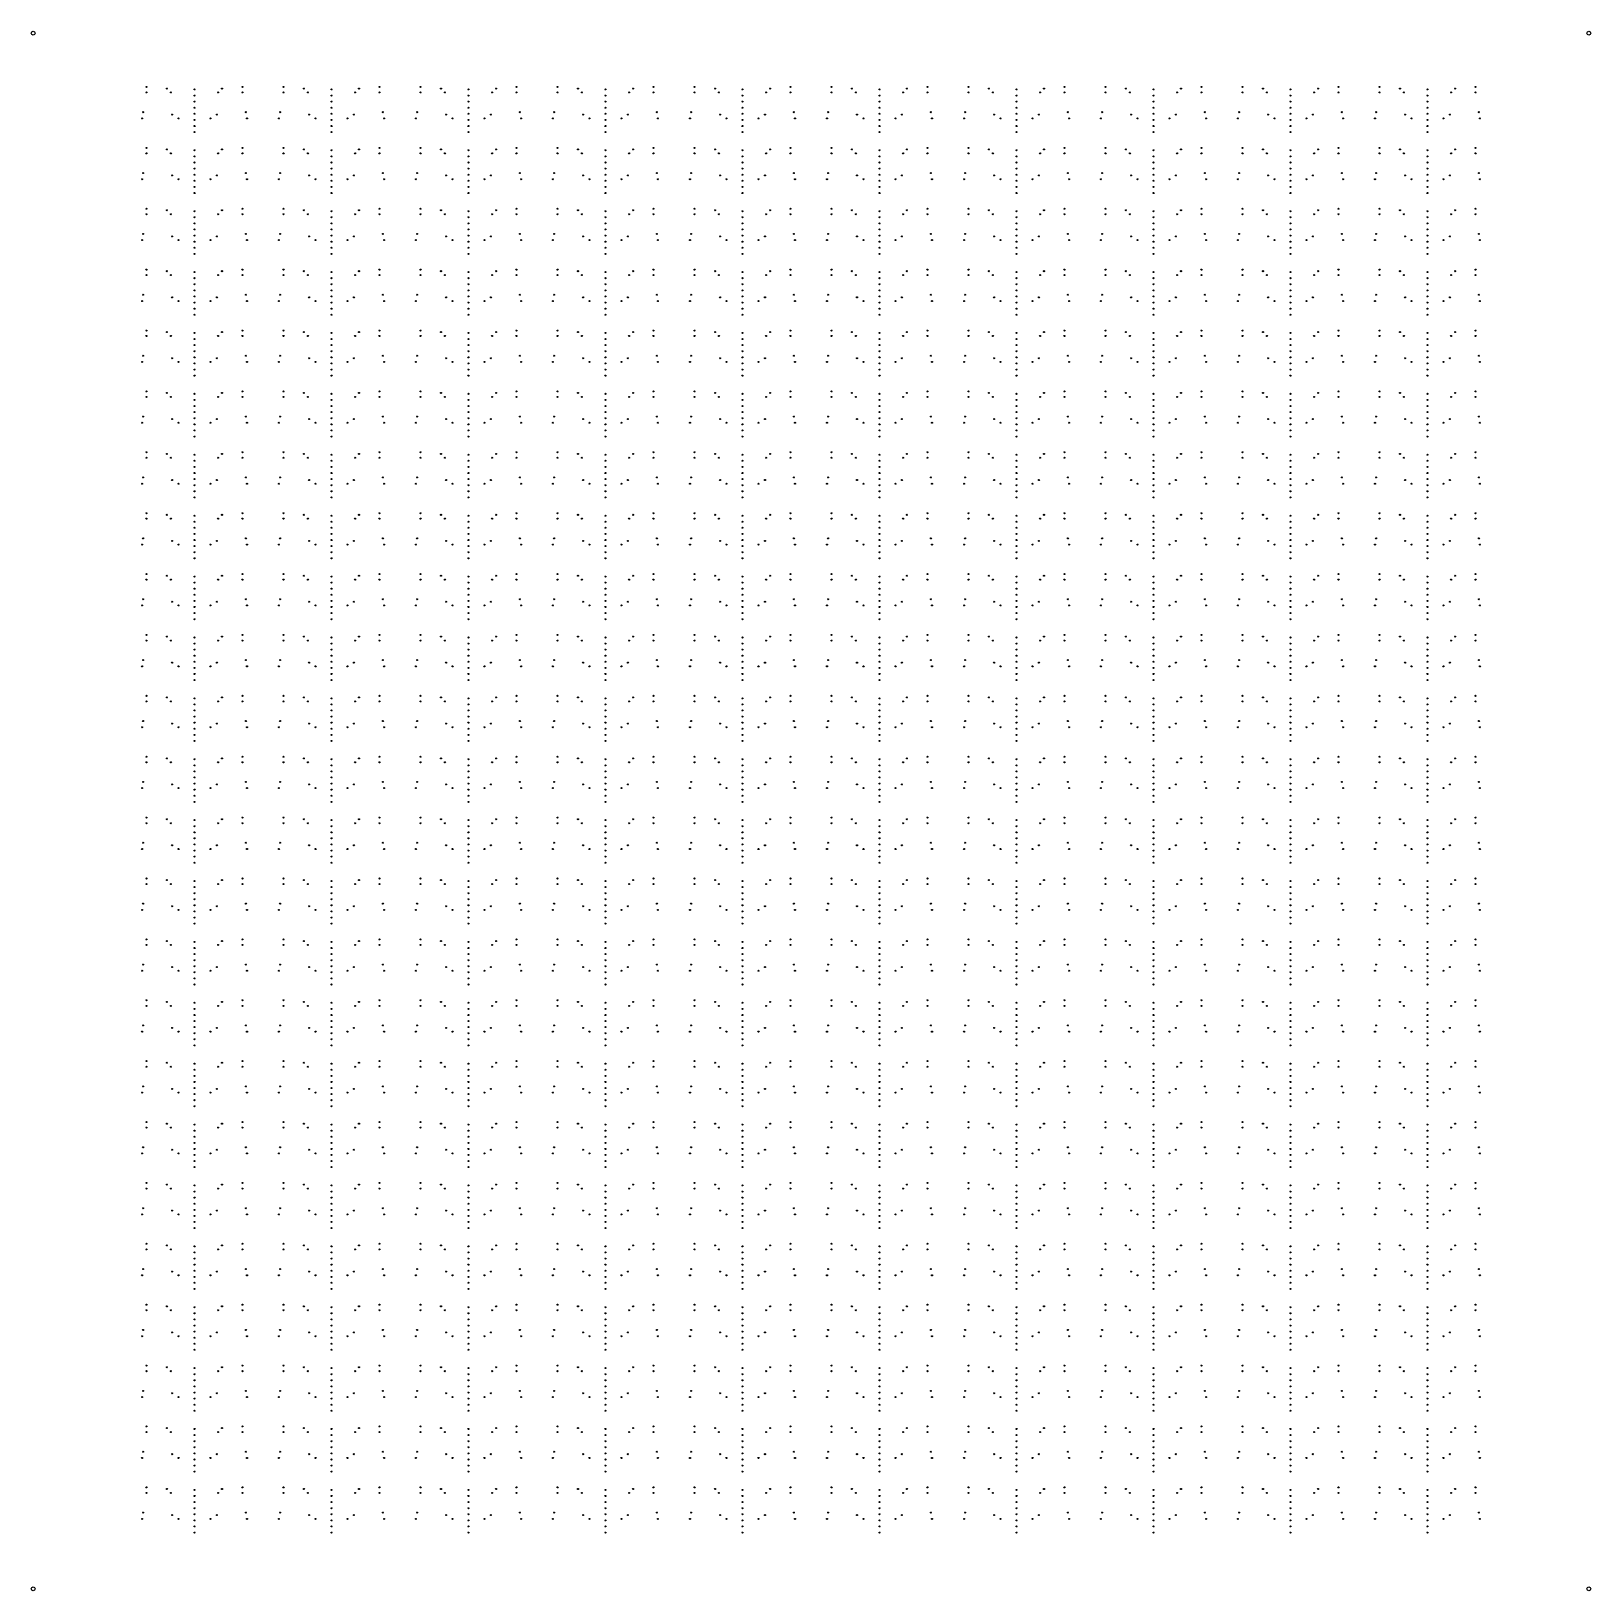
# Model space of a CAD drawing. Extents: x 50 to 173, y 50 to 173.
import ezdxf

# ---------------------------------------------------------------- set-up
doc = ezdxf.new("R2010")
doc.units = 0

msp = doc.modelspace()

# ---------------------------------------------------------------- linework, layer by layer
at = {"layer": '4H'}
for centre in [(50, 172.4), (172.4, 172.4), (50, 50), (172.4, 50)]:
    msp.add_circle(centre, 0.15, dxfattribs=at)
at = {"layer": 'PET'}
for centre in [(58.92, 168.17), (66.47, 168.17), (69.7, 168.17), (77.25, 168.17), (80.48, 168.17), (88.03, 168.17), (91.26, 168.17), (98.8, 168.17), (102.04, 168.17), (109.58, 168.17), (112.82, 168.17), (120.36, 168.17), (123.6, 168.17), (131.14, 168.17), (134.37, 168.17), (141.92, 168.17), (145.15, 168.17), (152.7, 168.17), (155.93, 168.17), (163.48, 168.17), (58.92, 167.73), (60.53, 168.04), (60.84, 167.73), (62.7, 167.97), (62.7, 167.49), (62.7, 167.01), (64.55, 167.73), (64.86, 168.04), (66.47, 167.73), (69.7, 167.73), (71.31, 168.04), (71.62, 167.73), (73.48, 167.97), (73.48, 167.49), (73.48, 167.01), (75.33, 167.73), (75.64, 168.04), (77.25, 167.73), (80.48, 167.73), (82.09, 168.04), (82.4, 167.73), (84.25, 167.97), (84.25, 167.49), (84.25, 167.01), (86.11, 167.73), (86.42, 168.04), (88.03, 167.73), (91.26, 167.73), (92.87, 168.04), (93.18, 167.73), (95.03, 167.97), (95.03, 167.49), (95.03, 167.01), (96.89, 167.73), (97.2, 168.04), (98.8, 167.73), (102.04, 167.73), (103.65, 168.04), (103.95, 167.73), (105.81, 167.97), (105.81, 167.49), (105.81, 167.01), (107.67, 167.73), (107.98, 168.04), (109.58, 167.73), (112.82, 167.73), (114.42, 168.04), (114.73, 167.73), (116.59, 167.97), (116.59, 167.49), (116.59, 167.01), (118.45, 167.73), (118.75, 168.04), (120.36, 167.73), (123.6, 167.73), (125.2, 168.04), (125.51, 167.73), (127.37, 167.97), (127.37, 167.49), (127.37, 167.01), (129.22, 167.73), (129.53, 168.04), (131.14, 167.73), (134.37, 167.73), (135.98, 168.04), (136.29, 167.73), (138.15, 167.97), (138.15, 167.49), (138.15, 167.01), (140, 167.73), (140.31, 168.04), (141.92, 167.73), (145.15, 167.73), (146.76, 168.04), (147.07, 167.73), (148.92, 167.97), (148.92, 167.49), (148.92, 167.01), (150.78, 167.73), (151.09, 168.04), (152.7, 167.73), (155.93, 167.73), (157.54, 168.04), (157.85, 167.73), (159.7, 167.97), (159.7, 167.49), (159.7, 167.01), (161.56, 167.73), (161.87, 168.04), (163.48, 167.73), (58.57, 165.69), (58.65, 166.18), (60.93, 165.99), (61.44, 165.69), (62.7, 166.53), (62.7, 166.05), (63.95, 165.69), (64.46, 165.99), (66.74, 166.18), (66.83, 165.69), (69.34, 165.69), (69.43, 166.18), (71.71, 165.99), (72.22, 165.69), (73.48, 166.53), (73.48, 166.05), (74.73, 165.69), (75.24, 165.99), (77.52, 166.18), (77.61, 165.69), (80.12, 165.69), (80.21, 166.18), (82.49, 165.99), (83, 165.69), (84.25, 166.53), (84.25, 166.05), (85.51, 165.69), (86.02, 165.99), (88.3, 166.18), (88.39, 165.69), (90.9, 165.69), (90.99, 166.18), (93.27, 165.99), (93.77, 165.69), (95.03, 166.53), (95.03, 166.05), (96.29, 165.69), (96.8, 165.99), (99.08, 166.18), (99.16, 165.69), (101.68, 165.69), (101.77, 166.18), (104.05, 165.99), (104.55, 165.69), (105.81, 166.53), (105.81, 166.05), (107.07, 165.69), (107.58, 165.99), (109.86, 166.18), (109.94, 165.69), (112.46, 165.69), (112.54, 166.18), (114.82, 165.99), (115.33, 165.69), (116.59, 166.53), (116.59, 166.05), (117.85, 165.69), (118.35, 165.99), (120.63, 166.18), (120.72, 165.69), (123.24, 165.69), (123.32, 166.18), (125.6, 165.99), (126.11, 165.69), (127.37, 166.53), (127.37, 166.05), (128.63, 165.69), (129.13, 165.99), (131.41, 166.18), (131.5, 165.69), (134.01, 165.69), (134.1, 166.18), (136.38, 165.99), (136.89, 165.69), (138.15, 166.53), (138.15, 166.05), (139.4, 165.69), (139.91, 165.99), (142.19, 166.18), (142.28, 165.69), (144.79, 165.69), (144.88, 166.18), (147.16, 165.99), (147.67, 165.69), (148.92, 166.53), (148.92, 166.05), (150.18, 165.69), (150.69, 165.99), (152.97, 166.18), (153.06, 165.69), (155.57, 165.69), (155.66, 166.18), (157.94, 165.99), (158.45, 165.69), (159.7, 166.53), (159.7, 166.05), (160.96, 165.69), (161.47, 165.99), (163.75, 166.18), (163.83, 165.69), (62.7, 165.57), (62.7, 165.09), (62.7, 164.61), (73.48, 165.57), (73.48, 165.09), (73.48, 164.61), (84.25, 165.57), (84.25, 165.09), (84.25, 164.61), (95.03, 165.57), (95.03, 165.09), (95.03, 164.61), (105.81, 165.57), (105.81, 165.09), (105.81, 164.61), (116.59, 165.57), (116.59, 165.09), (116.59, 164.61), (127.37, 165.57), (127.37, 165.09), (127.37, 164.61), (138.15, 165.57), (138.15, 165.09), (138.15, 164.61), (148.92, 165.57), (148.92, 165.09), (148.92, 164.61), (159.7, 165.57), (159.7, 165.09), (159.7, 164.61), (58.92, 163.37), (60.53, 163.25), (64.86, 163.25), (66.47, 163.37), (69.7, 163.37), (71.31, 163.25), (75.64, 163.25), (77.25, 163.37), (80.48, 163.37), (82.09, 163.25), (86.42, 163.25), (88.03, 163.37), (91.26, 163.37), (92.87, 163.25), (97.2, 163.25), (98.8, 163.37), (102.04, 163.37), (103.65, 163.25), (107.98, 163.25), (109.58, 163.37), (112.82, 163.37), (114.42, 163.25), (118.75, 163.25), (120.36, 163.37), (123.6, 163.37), (125.2, 163.25), (129.53, 163.25), (131.14, 163.37), (134.37, 163.37), (135.98, 163.25), (140.31, 163.25), (141.92, 163.37), (145.15, 163.37), (146.76, 163.25), (151.09, 163.25), (152.7, 163.37), (155.93, 163.37), (157.54, 163.25), (161.87, 163.25), (163.48, 163.37), (58.92, 162.94), (60.84, 162.94), (62.7, 163.18), (62.7, 162.7), (62.7, 162.22), (64.55, 162.94), (66.47, 162.94), (69.7, 162.94), (71.62, 162.94), (73.48, 163.18), (73.48, 162.7), (73.48, 162.22), (75.33, 162.94), (77.25, 162.94), (80.48, 162.94), (82.4, 162.94), (84.25, 163.18), (84.25, 162.7), (84.25, 162.22), (86.11, 162.94), (88.03, 162.94), (91.26, 162.94), (93.18, 162.94), (95.03, 163.18), (95.03, 162.7), (95.03, 162.22), (96.89, 162.94), (98.8, 162.94), (102.04, 162.94), (103.95, 162.94), (105.81, 163.18), (105.81, 162.7), (105.81, 162.22), (107.67, 162.94), (109.58, 162.94), (112.82, 162.94), (114.73, 162.94), (116.59, 163.18), (116.59, 162.7), (116.59, 162.22), (118.45, 162.94), (120.36, 162.94), (123.6, 162.94), (125.51, 162.94), (127.37, 163.18), (127.37, 162.7), (127.37, 162.22), (129.22, 162.94), (131.14, 162.94), (134.37, 162.94), (136.29, 162.94), (138.15, 163.18), (138.15, 162.7), (138.15, 162.22), (140, 162.94), (141.92, 162.94), (145.15, 162.94), (147.07, 162.94), (148.92, 163.18), (148.92, 162.7), (148.92, 162.22), (150.78, 162.94), (152.7, 162.94), (155.93, 162.94), (157.85, 162.94), (159.7, 163.18), (159.7, 162.7), (159.7, 162.22), (161.56, 162.94), (163.48, 162.94), (58.57, 160.9), (58.65, 161.39), (60.93, 161.2), (61.44, 160.9), (62.7, 161.74), (62.7, 161.26), (62.7, 160.78), (63.95, 160.9), (64.46, 161.2), (66.74, 161.39), (66.83, 160.9), (69.34, 160.9), (69.43, 161.39), (71.71, 161.2), (72.22, 160.9), (73.48, 161.74), (73.48, 161.26), (73.48, 160.78), (74.73, 160.9), (75.24, 161.2), (77.52, 161.39), (77.61, 160.9), (80.12, 160.9), (80.21, 161.39), (82.49, 161.2), (83, 160.9), (84.25, 161.74), (84.25, 161.26), (84.25, 160.78), (85.51, 160.9), (86.02, 161.2), (88.3, 161.39), (88.39, 160.9), (90.9, 160.9), (90.99, 161.39), (93.27, 161.2), (93.77, 160.9), (95.03, 161.74), (95.03, 161.26), (95.03, 160.78), (96.29, 160.9), (96.8, 161.2), (99.08, 161.39), (99.16, 160.9), (101.68, 160.9), (101.77, 161.39), (104.05, 161.2), (104.55, 160.9), (105.81, 161.74), (105.81, 161.26), (105.81, 160.78), (107.07, 160.9), (107.58, 161.2), (109.86, 161.39), (109.94, 160.9), (112.46, 160.9), (112.54, 161.39), (114.82, 161.2), (115.33, 160.9), (116.59, 161.74), (116.59, 161.26), (116.59, 160.78), (117.85, 160.9), (118.35, 161.2), (120.63, 161.39), (120.72, 160.9), (123.24, 160.9), (123.32, 161.39), (125.6, 161.2), (126.11, 160.9), (127.37, 161.74), (127.37, 161.26), (127.37, 160.78), (128.63, 160.9), (129.13, 161.2), (131.41, 161.39), (131.5, 160.9), (134.01, 160.9), (134.1, 161.39), (136.38, 161.2), (136.89, 160.9), (138.15, 161.74), (138.15, 161.26), (138.15, 160.78), (139.4, 160.9), (139.91, 161.2), (142.19, 161.39), (142.28, 160.9), (144.79, 160.9), (144.88, 161.39), (147.16, 161.2), (147.67, 160.9), (148.92, 161.74), (148.92, 161.26), (148.92, 160.78), (150.18, 160.9), (150.69, 161.2), (152.97, 161.39), (153.06, 160.9), (155.57, 160.9), (155.66, 161.39), (157.94, 161.2), (158.45, 160.9), (159.7, 161.74), (159.7, 161.26), (159.7, 160.78), (160.96, 160.9), (161.47, 161.2), (163.75, 161.39), (163.83, 160.9), (62.7, 160.3), (62.7, 159.82), (73.48, 160.3), (73.48, 159.82), (84.25, 160.3), (84.25, 159.82), (95.03, 160.3), (95.03, 159.82), (105.81, 160.3), (105.81, 159.82), (116.59, 160.3), (116.59, 159.82), (127.37, 160.3), (127.37, 159.82), (138.15, 160.3), (138.15, 159.82), (148.92, 160.3), (148.92, 159.82), (159.7, 160.3), (159.7, 159.82), (58.92, 158.58), (60.53, 158.46), (62.7, 158.39), (64.86, 158.46), (66.47, 158.58), (69.7, 158.58), (71.31, 158.46), (73.48, 158.39), (75.64, 158.46), (77.25, 158.58), (80.48, 158.58), (82.09, 158.46), (84.25, 158.39), (86.42, 158.46), (88.03, 158.58), (91.26, 158.58), (92.87, 158.46), (95.03, 158.39), (97.2, 158.46), (98.8, 158.58), (102.04, 158.58), (103.65, 158.46), (105.81, 158.39), (107.98, 158.46), (109.58, 158.58), (112.82, 158.58), (114.42, 158.46), (116.59, 158.39), (118.75, 158.46), (120.36, 158.58), (123.6, 158.58), (125.2, 158.46), (127.37, 158.39), (129.53, 158.46), (131.14, 158.58), (134.37, 158.58), (135.98, 158.46), (138.15, 158.39), (140.31, 158.46), (141.92, 158.58), (145.15, 158.58), (146.76, 158.46), (148.92, 158.39), (151.09, 158.46), (152.7, 158.58), (155.93, 158.58), (157.54, 158.46), (159.7, 158.39), (161.87, 158.46), (163.48, 158.58), (58.92, 158.15), (60.84, 158.15), (62.7, 157.91), (62.7, 157.43), (64.55, 158.15), (66.47, 158.15), (69.7, 158.15), (71.62, 158.15), (73.48, 157.91), (73.48, 157.43), (75.33, 158.15), (77.25, 158.15), (80.48, 158.15), (82.4, 158.15), (84.25, 157.91), (84.25, 157.43), (86.11, 158.15), (88.03, 158.15), (91.26, 158.15), (93.18, 158.15), (95.03, 157.91), (95.03, 157.43), (96.89, 158.15), (98.8, 158.15), (102.04, 158.15), (103.95, 158.15), (105.81, 157.91), (105.81, 157.43), (107.67, 158.15), (109.58, 158.15), (112.82, 158.15), (114.73, 158.15), (116.59, 157.91), (116.59, 157.43), (118.45, 158.15), (120.36, 158.15), (123.6, 158.15), (125.51, 158.15), (127.37, 157.91), (127.37, 157.43), (129.22, 158.15), (131.14, 158.15), (134.37, 158.15), (136.29, 158.15), (138.15, 157.91), (138.15, 157.43), (140, 158.15), (141.92, 158.15), (145.15, 158.15), (147.07, 158.15), (148.92, 157.91), (148.92, 157.43), (150.78, 158.15), (152.7, 158.15), (155.93, 158.15), (157.85, 158.15), (159.7, 157.91), (159.7, 157.43), (161.56, 158.15), (163.48, 158.15), (58.57, 156.11), (58.65, 156.6), (60.93, 156.4), (61.44, 156.11), (62.7, 156.95), (62.7, 156.47), (62.7, 155.99), (63.95, 156.11), (64.46, 156.4), (66.74, 156.6), (66.83, 156.11), (69.34, 156.11), (69.43, 156.6), (71.71, 156.4), (72.22, 156.11), (73.48, 156.95), (73.48, 156.47), (73.48, 155.99), (74.73, 156.11), (75.24, 156.4), (77.52, 156.6), (77.61, 156.11), (80.12, 156.11), (80.21, 156.6), (82.49, 156.4), (83, 156.11), (84.25, 156.95), (84.25, 156.47), (84.25, 155.99), (85.51, 156.11), (86.02, 156.4), (88.3, 156.6), (88.39, 156.11), (90.9, 156.11), (90.99, 156.6), (93.27, 156.4), (93.77, 156.11), (95.03, 156.95), (95.03, 156.47), (95.03, 155.99), (96.29, 156.11), (96.8, 156.4), (99.08, 156.6), (99.16, 156.11), (101.68, 156.11), (101.77, 156.6), (104.05, 156.4), (104.55, 156.11), (105.81, 156.95), (105.81, 156.47), (105.81, 155.99), (107.07, 156.11), (107.58, 156.4), (109.86, 156.6), (109.94, 156.11), (112.46, 156.11), (112.54, 156.6), (114.82, 156.4), (115.33, 156.11), (116.59, 156.95), (116.59, 156.47), (116.59, 155.99), (117.85, 156.11), (118.35, 156.4), (120.63, 156.6), (120.72, 156.11), (123.24, 156.11), (123.32, 156.6), (125.6, 156.4), (126.11, 156.11), (127.37, 156.95), (127.37, 156.47), (127.37, 155.99), (128.63, 156.11), (129.13, 156.4), (131.41, 156.6), (131.5, 156.11), (134.01, 156.11), (134.1, 156.6), (136.38, 156.4), (136.89, 156.11), (138.15, 156.95), (138.15, 156.47), (138.15, 155.99), (139.4, 156.11), (139.91, 156.4), (142.19, 156.6), (142.28, 156.11), (144.79, 156.11), (144.88, 156.6), (147.16, 156.4), (147.67, 156.11), (148.92, 156.95), (148.92, 156.47), (148.92, 155.99), (150.18, 156.11), (150.69, 156.4), (152.97, 156.6), (153.06, 156.11), (155.57, 156.11), (155.66, 156.6), (157.94, 156.4), (158.45, 156.11), (159.7, 156.95), (159.7, 156.47), (159.7, 155.99), (160.96, 156.11), (161.47, 156.4), (163.75, 156.6), (163.83, 156.11), (62.7, 155.51), (62.7, 155.03), (73.48, 155.51), (73.48, 155.03), (84.25, 155.51), (84.25, 155.03), (95.03, 155.51), (95.03, 155.03), (105.81, 155.51), (105.81, 155.03), (116.59, 155.51), (116.59, 155.03), (127.37, 155.51), (127.37, 155.03), (138.15, 155.51), (138.15, 155.03), (148.92, 155.51), (148.92, 155.03), (159.7, 155.51), (159.7, 155.03), (58.92, 153.79), (60.53, 153.67), (62.7, 153.6), (64.86, 153.67), (66.47, 153.79), (69.7, 153.79), (71.31, 153.67), (73.48, 153.6), (75.64, 153.67), (77.25, 153.79), (80.48, 153.79), (82.09, 153.67), (84.25, 153.6), (86.42, 153.67), (88.03, 153.79), (91.26, 153.79), (92.87, 153.67), (95.03, 153.6), (97.2, 153.67), (98.8, 153.79), (102.04, 153.79), (103.65, 153.67), (105.81, 153.6), (107.98, 153.67), (109.58, 153.79), (112.82, 153.79), (114.42, 153.67), (116.59, 153.6), (118.75, 153.67), (120.36, 153.79), (123.6, 153.79), (125.2, 153.67), (127.37, 153.6), (129.53, 153.67), (131.14, 153.79), (134.37, 153.79), (135.98, 153.67), (138.15, 153.6), (140.31, 153.67), (141.92, 153.79), (145.15, 153.79), (146.76, 153.67), (148.92, 153.6), (151.09, 153.67), (152.7, 153.79), (155.93, 153.79), (157.54, 153.67), (159.7, 153.6), (161.87, 153.67), (163.48, 153.79), (58.92, 153.36), (60.84, 153.36), (62.7, 153.12), (62.7, 152.64), (62.7, 152.16), (64.55, 153.36), (66.47, 153.36), (69.7, 153.36), (71.62, 153.36), (73.48, 153.12), (73.48, 152.64), (73.48, 152.16), (75.33, 153.36), (77.25, 153.36), (80.48, 153.36), (82.4, 153.36), (84.25, 153.12), (84.25, 152.64), (84.25, 152.16), (86.11, 153.36), (88.03, 153.36), (91.26, 153.36), (93.18, 153.36), (95.03, 153.12), (95.03, 152.64), (95.03, 152.16), (96.89, 153.36), (98.8, 153.36), (102.04, 153.36), (103.95, 153.36), (105.81, 153.12), (105.81, 152.64), (105.81, 152.16), (107.67, 153.36), (109.58, 153.36), (112.82, 153.36), (114.73, 153.36), (116.59, 153.12), (116.59, 152.64), (116.59, 152.16), (118.45, 153.36), (120.36, 153.36), (123.6, 153.36), (125.51, 153.36), (127.37, 153.12), (127.37, 152.64), (127.37, 152.16), (129.22, 153.36), (131.14, 153.36), (134.37, 153.36), (136.29, 153.36), (138.15, 153.12), (138.15, 152.64), (138.15, 152.16), (140, 153.36), (141.92, 153.36), (145.15, 153.36), (147.07, 153.36), (148.92, 153.12), (148.92, 152.64), (148.92, 152.16), (150.78, 153.36), (152.7, 153.36), (155.93, 153.36), (157.85, 153.36), (159.7, 153.12), (159.7, 152.64), (159.7, 152.16), (161.56, 153.36), (163.48, 153.36), (58.57, 151.32), (58.65, 151.81), (60.93, 151.61), (61.44, 151.32), (62.7, 151.68), (62.7, 151.2), (63.95, 151.32), (64.46, 151.61), (66.74, 151.81), (66.83, 151.32), (69.34, 151.32), (69.43, 151.81), (71.71, 151.61), (72.22, 151.32), (73.48, 151.68), (73.48, 151.2), (74.73, 151.32), (75.24, 151.61), (77.52, 151.81), (77.61, 151.32), (80.12, 151.32), (80.21, 151.81), (82.49, 151.61), (83, 151.32), (84.25, 151.68), (84.25, 151.2), (85.51, 151.32), (86.02, 151.61), (88.3, 151.81), (88.39, 151.32), (90.9, 151.32), (90.99, 151.81), (93.27, 151.61), (93.77, 151.32), (95.03, 151.68), (95.03, 151.2), (96.29, 151.32), (96.8, 151.61), (99.08, 151.81), (99.16, 151.32), (101.68, 151.32), (101.77, 151.81), (104.05, 151.61), (104.55, 151.32), (105.81, 151.68), (105.81, 151.2), (107.07, 151.32), (107.58, 151.61), (109.86, 151.81), (109.94, 151.32), (112.46, 151.32), (112.54, 151.81), (114.82, 151.61), (115.33, 151.32), (116.59, 151.68), (116.59, 151.2), (117.85, 151.32), (118.35, 151.61), (120.63, 151.81), (120.72, 151.32), (123.24, 151.32), (123.32, 151.81), (125.6, 151.61), (126.11, 151.32), (127.37, 151.68), (127.37, 151.2), (128.63, 151.32), (129.13, 151.61), (131.41, 151.81), (131.5, 151.32), (134.01, 151.32), (134.1, 151.81), (136.38, 151.61), (136.89, 151.32), (138.15, 151.68), (138.15, 151.2), (139.4, 151.32), (139.91, 151.61), (142.19, 151.81), (142.28, 151.32), (144.79, 151.32), (144.88, 151.81), (147.16, 151.61), (147.67, 151.32), (148.92, 151.68), (148.92, 151.2), (150.18, 151.32), (150.69, 151.61), (152.97, 151.81), (153.06, 151.32), (155.57, 151.32), (155.66, 151.81), (157.94, 151.61), (158.45, 151.32), (159.7, 151.68), (159.7, 151.2), (160.96, 151.32), (161.47, 151.61), (163.75, 151.81), (163.83, 151.32), (62.7, 150.72), (62.7, 150.24), (73.48, 150.72), (73.48, 150.24), (84.25, 150.72), (84.25, 150.24), (95.03, 150.72), (95.03, 150.24), (105.81, 150.72), (105.81, 150.24), (116.59, 150.72), (116.59, 150.24), (127.37, 150.72), (127.37, 150.24), (138.15, 150.72), (138.15, 150.24), (148.92, 150.72), (148.92, 150.24), (159.7, 150.72), (159.7, 150.24), (58.92, 149), (58.92, 148.57), (60.53, 148.88), (60.84, 148.57), (62.7, 148.81), (64.55, 148.57), (64.86, 148.88), (66.47, 149), (66.47, 148.57), (69.7, 149), (69.7, 148.57), (71.31, 148.88), (71.62, 148.57), (73.48, 148.81), (75.33, 148.57), (75.64, 148.88), (77.25, 149), (77.25, 148.57), (80.48, 149), (80.48, 148.57), (82.09, 148.88), (82.4, 148.57), (84.25, 148.81), (86.11, 148.57), (86.42, 148.88), (88.03, 149), (88.03, 148.57), (91.26, 149), (91.26, 148.57), (92.87, 148.88), (93.18, 148.57), (95.03, 148.81), (96.89, 148.57), (97.2, 148.88), (98.8, 149), (98.8, 148.57), (102.04, 149), (102.04, 148.57), (103.65, 148.88), (103.95, 148.57), (105.81, 148.81), (107.67, 148.57), (107.98, 148.88), (109.58, 149), (109.58, 148.57), (112.82, 149), (112.82, 148.57), (114.42, 148.88), (114.73, 148.57), (116.59, 148.81), (118.45, 148.57), (118.75, 148.88), (120.36, 149), (120.36, 148.57), (123.6, 149), (123.6, 148.57), (125.2, 148.88), (125.51, 148.57), (127.37, 148.81), (129.22, 148.57), (129.53, 148.88), (131.14, 149), (131.14, 148.57), (134.37, 149), (134.37, 148.57), (135.98, 148.88), (136.29, 148.57), (138.15, 148.81), (140, 148.57), (140.31, 148.88), (141.92, 149), (141.92, 148.57), (145.15, 149), (145.15, 148.57), (146.76, 148.88), (147.07, 148.57), (148.92, 148.81), (150.78, 148.57), (151.09, 148.88), (152.7, 149), (152.7, 148.57), (155.93, 149), (155.93, 148.57), (157.54, 148.88), (157.85, 148.57), (159.7, 148.81), (161.56, 148.57), (161.87, 148.88), (163.48, 149), (163.48, 148.57), (62.7, 148.33), (62.7, 147.85), (62.7, 147.37), (73.48, 148.33), (73.48, 147.85), (73.48, 147.37), (84.25, 148.33), (84.25, 147.85), (84.25, 147.37), (95.03, 148.33), (95.03, 147.85), (95.03, 147.37), (105.81, 148.33), (105.81, 147.85), (105.81, 147.37), (116.59, 148.33), (116.59, 147.85), (116.59, 147.37), (127.37, 148.33), (127.37, 147.85), (127.37, 147.37), (138.15, 148.33), (138.15, 147.85), (138.15, 147.37), (148.92, 148.33), (148.92, 147.85), (148.92, 147.37), (159.7, 148.33), (159.7, 147.85), (159.7, 147.37), (58.57, 146.53), (58.65, 147.02), (60.93, 146.82), (61.44, 146.53), (62.7, 146.89), (62.7, 146.41), (63.95, 146.53), (64.46, 146.82), (66.74, 147.02), (66.83, 146.53), (69.34, 146.53), (69.43, 147.02), (71.71, 146.82), (72.22, 146.53), (73.48, 146.89), (73.48, 146.41), (74.73, 146.53), (75.24, 146.82), (77.52, 147.02), (77.61, 146.53), (80.12, 146.53), (80.21, 147.02), (82.49, 146.82), (83, 146.53), (84.25, 146.89), (84.25, 146.41), (85.51, 146.53), (86.02, 146.82), (88.3, 147.02), (88.39, 146.53), (90.9, 146.53), (90.99, 147.02), (93.27, 146.82), (93.77, 146.53), (95.03, 146.89), (95.03, 146.41), (96.29, 146.53), (96.8, 146.82), (99.08, 147.02), (99.16, 146.53), (101.68, 146.53), (101.77, 147.02), (104.05, 146.82), (104.55, 146.53), (105.81, 146.89), (105.81, 146.41), (107.07, 146.53), (107.58, 146.82), (109.86, 147.02), (109.94, 146.53), (112.46, 146.53), (112.54, 147.02), (114.82, 146.82), (115.33, 146.53), (116.59, 146.89), (116.59, 146.41), (117.85, 146.53), (118.35, 146.82), (120.63, 147.02), (120.72, 146.53), (123.24, 146.53), (123.32, 147.02), (125.6, 146.82), (126.11, 146.53), (127.37, 146.89), (127.37, 146.41), (128.63, 146.53), (129.13, 146.82), (131.41, 147.02), (131.5, 146.53), (134.01, 146.53), (134.1, 147.02), (136.38, 146.82), (136.89, 146.53), (138.15, 146.89), (138.15, 146.41), (139.4, 146.53), (139.91, 146.82), (142.19, 147.02), (142.28, 146.53), (144.79, 146.53), (144.88, 147.02), (147.16, 146.82), (147.67, 146.53), (148.92, 146.89), (148.92, 146.41), (150.18, 146.53), (150.69, 146.82), (152.97, 147.02), (153.06, 146.53), (155.57, 146.53), (155.66, 147.02), (157.94, 146.82), (158.45, 146.53), (159.7, 146.89), (159.7, 146.41), (160.96, 146.53), (161.47, 146.82), (163.75, 147.02), (163.83, 146.53), (62.7, 145.93), (62.7, 145.45), (73.48, 145.93), (73.48, 145.45), (84.25, 145.93), (84.25, 145.45), (95.03, 145.93), (95.03, 145.45), (105.81, 145.93), (105.81, 145.45), (116.59, 145.93), (116.59, 145.45), (127.37, 145.93), (127.37, 145.45), (138.15, 145.93), (138.15, 145.45), (148.92, 145.93), (148.92, 145.45), (159.7, 145.93), (159.7, 145.45), (58.92, 144.21), (58.92, 143.78), (60.53, 144.09), (60.84, 143.78), (62.7, 144.02), (64.55, 143.78), (64.86, 144.09), (66.47, 144.21), (66.47, 143.78), (69.7, 144.21), (69.7, 143.78), (71.31, 144.09), (71.62, 143.78), (73.48, 144.02), (75.33, 143.78), (75.64, 144.09), (77.25, 144.21), (77.25, 143.78), (80.48, 144.21), (80.48, 143.78), (82.09, 144.09), (82.4, 143.78), (84.25, 144.02), (86.11, 143.78), (86.42, 144.09), (88.03, 144.21), (88.03, 143.78), (91.26, 144.21), (91.26, 143.78), (92.87, 144.09), (93.18, 143.78), (95.03, 144.02), (96.89, 143.78), (97.2, 144.09), (98.8, 144.21), (98.8, 143.78), (102.04, 144.21), (102.04, 143.78), (103.65, 144.09), (103.95, 143.78), (105.81, 144.02), (107.67, 143.78), (107.98, 144.09), (109.58, 144.21), (109.58, 143.78), (112.82, 144.21), (112.82, 143.78), (114.42, 144.09), (114.73, 143.78), (116.59, 144.02), (118.45, 143.78), (118.75, 144.09), (120.36, 144.21), (120.36, 143.78), (123.6, 144.21), (123.6, 143.78), (125.2, 144.09), (125.51, 143.78), (127.37, 144.02), (129.22, 143.78), (129.53, 144.09), (131.14, 144.21), (131.14, 143.78), (134.37, 144.21), (134.37, 143.78), (135.98, 144.09), (136.29, 143.78), (138.15, 144.02), (140, 143.78), (140.31, 144.09), (141.92, 144.21), (141.92, 143.78), (145.15, 144.21), (145.15, 143.78), (146.76, 144.09), (147.07, 143.78), (148.92, 144.02), (150.78, 143.78), (151.09, 144.09), (152.7, 144.21), (152.7, 143.78), (155.93, 144.21), (155.93, 143.78), (157.54, 144.09), (157.85, 143.78), (159.7, 144.02), (161.56, 143.78), (161.87, 144.09), (163.48, 144.21), (163.48, 143.78), (62.7, 143.54), (62.7, 143.06), (62.7, 142.58), (73.48, 143.54), (73.48, 143.06), (73.48, 142.58), (84.25, 143.54), (84.25, 143.06), (84.25, 142.58), (95.03, 143.54), (95.03, 143.06), (95.03, 142.58), (105.81, 143.54), (105.81, 143.06), (105.81, 142.58), (116.59, 143.54), (116.59, 143.06), (116.59, 142.58), (127.37, 143.54), (127.37, 143.06), (127.37, 142.58), (138.15, 143.54), (138.15, 143.06), (138.15, 142.58), (148.92, 143.54), (148.92, 143.06), (148.92, 142.58), (159.7, 143.54), (159.7, 143.06), (159.7, 142.58), (58.57, 141.74), (58.65, 142.23), (60.93, 142.03), (61.44, 141.74), (62.7, 142.1), (62.7, 141.62), (62.7, 141.14), (63.95, 141.74), (64.46, 142.03), (66.74, 142.23), (66.83, 141.74), (69.34, 141.74), (69.43, 142.23), (71.71, 142.03), (72.22, 141.74), (73.48, 142.1), (73.48, 141.62), (73.48, 141.14), (74.73, 141.74), (75.24, 142.03), (77.52, 142.23), (77.61, 141.74), (80.12, 141.74), (80.21, 142.23), (82.49, 142.03), (83, 141.74), (84.25, 142.1), (84.25, 141.62), (84.25, 141.14), (85.51, 141.74), (86.02, 142.03), (88.3, 142.23), (88.39, 141.74), (90.9, 141.74), (90.99, 142.23), (93.27, 142.03), (93.77, 141.74), (95.03, 142.1), (95.03, 141.62), (95.03, 141.14), (96.29, 141.74), (96.8, 142.03), (99.08, 142.23), (99.16, 141.74), (101.68, 141.74), (101.77, 142.23), (104.05, 142.03), (104.55, 141.74), (105.81, 142.1), (105.81, 141.62), (105.81, 141.14), (107.07, 141.74), (107.58, 142.03), (109.86, 142.23), (109.94, 141.74), (112.46, 141.74), (112.54, 142.23), (114.82, 142.03), (115.33, 141.74), (116.59, 142.1), (116.59, 141.62), (116.59, 141.14), (117.85, 141.74), (118.35, 142.03), (120.63, 142.23), (120.72, 141.74), (123.24, 141.74), (123.32, 142.23), (125.6, 142.03), (126.11, 141.74), (127.37, 142.1), (127.37, 141.62), (127.37, 141.14), (128.63, 141.74), (129.13, 142.03), (131.41, 142.23), (131.5, 141.74), (134.01, 141.74), (134.1, 142.23), (136.38, 142.03), (136.89, 141.74), (138.15, 142.1), (138.15, 141.62), (138.15, 141.14), (139.4, 141.74), (139.91, 142.03), (142.19, 142.23), (142.28, 141.74), (144.79, 141.74), (144.88, 142.23), (147.16, 142.03), (147.67, 141.74), (148.92, 142.1), (148.92, 141.62), (148.92, 141.14), (150.18, 141.74), (150.69, 142.03), (152.97, 142.23), (153.06, 141.74), (155.57, 141.74), (155.66, 142.23), (157.94, 142.03), (158.45, 141.74), (159.7, 142.1), (159.7, 141.62), (159.7, 141.14), (160.96, 141.74), (161.47, 142.03), (163.75, 142.23), (163.83, 141.74), (62.7, 140.66), (73.48, 140.66), (84.25, 140.66), (95.03, 140.66), (105.81, 140.66), (116.59, 140.66), (127.37, 140.66), (138.15, 140.66), (148.92, 140.66), (159.7, 140.66), (58.92, 139.42), (58.92, 138.99), (60.53, 139.29), (60.84, 138.99), (62.7, 139.23), (62.7, 138.75), (64.55, 138.99), (64.86, 139.29), (66.47, 139.42), (66.47, 138.99), (69.7, 139.42), (69.7, 138.99), (71.31, 139.29), (71.62, 138.99), (73.48, 139.23), (73.48, 138.75), (75.33, 138.99), (75.64, 139.29), (77.25, 139.42), (77.25, 138.99), (80.48, 139.42), (80.48, 138.99), (82.09, 139.29), (82.4, 138.99), (84.25, 139.23), (84.25, 138.75), (86.11, 138.99), (86.42, 139.29), (88.03, 139.42), (88.03, 138.99), (91.26, 139.42), (91.26, 138.99), (92.87, 139.29), (93.18, 138.99), (95.03, 139.23), (95.03, 138.75), (96.89, 138.99), (97.2, 139.29), (98.8, 139.42), (98.8, 138.99), (102.04, 139.42), (102.04, 138.99), (103.65, 139.29), (103.95, 138.99), (105.81, 139.23), (105.81, 138.75), (107.67, 138.99), (107.98, 139.29), (109.58, 139.42), (109.58, 138.99), (112.82, 139.42), (112.82, 138.99), (114.42, 139.29), (114.73, 138.99), (116.59, 139.23), (116.59, 138.75), (118.45, 138.99), (118.75, 139.29), (120.36, 139.42), (120.36, 138.99), (123.6, 139.42), (123.6, 138.99), (125.2, 139.29), (125.51, 138.99), (127.37, 139.23), (127.37, 138.75), (129.22, 138.99), (129.53, 139.29), (131.14, 139.42), (131.14, 138.99), (134.37, 139.42), (134.37, 138.99), (135.98, 139.29), (136.29, 138.99), (138.15, 139.23), (138.15, 138.75), (140, 138.99), (140.31, 139.29), (141.92, 139.42), (141.92, 138.99), (145.15, 139.42), (145.15, 138.99), (146.76, 139.29), (147.07, 138.99), (148.92, 139.23), (148.92, 138.75), (150.78, 138.99), (151.09, 139.29), (152.7, 139.42), (152.7, 138.99), (155.93, 139.42), (155.93, 138.99), (157.54, 139.29), (157.85, 138.99), (159.7, 139.23), (159.7, 138.75), (161.56, 138.99), (161.87, 139.29), (163.48, 139.42), (163.48, 138.99), (58.65, 137.44), (62.7, 138.27), (62.7, 137.79), (66.74, 137.44), (69.43, 137.44), (73.48, 138.27), (73.48, 137.79), (77.52, 137.44), (80.21, 137.44), (84.25, 138.27), (84.25, 137.79), (88.3, 137.44), (90.99, 137.44), (95.03, 138.27), (95.03, 137.79), (99.08, 137.44), (101.77, 137.44), (105.81, 138.27), (105.81, 137.79), (109.86, 137.44), (112.54, 137.44), (116.59, 138.27), (116.59, 137.79), (120.63, 137.44), (123.32, 137.44), (127.37, 138.27), (127.37, 137.79), (131.41, 137.44), (134.1, 137.44), (138.15, 138.27), (138.15, 137.79), (142.19, 137.44), (144.88, 137.44), (148.92, 138.27), (148.92, 137.79), (152.97, 137.44), (155.66, 137.44), (159.7, 138.27), (159.7, 137.79), (163.75, 137.44), (58.57, 136.95), (60.93, 137.24), (61.44, 136.95), (62.7, 137.31), (62.7, 136.83), (62.7, 136.35), (63.95, 136.95), (64.46, 137.24), (66.83, 136.95), (69.34, 136.95), (71.71, 137.24), (72.22, 136.95), (73.48, 137.31), (73.48, 136.83), (73.48, 136.35), (74.73, 136.95), (75.24, 137.24), (77.61, 136.95), (80.12, 136.95), (82.49, 137.24), (83, 136.95), (84.25, 137.31), (84.25, 136.83), (84.25, 136.35), (85.51, 136.95), (86.02, 137.24), (88.39, 136.95), (90.9, 136.95), (93.27, 137.24), (93.77, 136.95), (95.03, 137.31), (95.03, 136.83), (95.03, 136.35), (96.29, 136.95), (96.8, 137.24), (99.16, 136.95), (101.68, 136.95), (104.05, 137.24), (104.55, 136.95), (105.81, 137.31), (105.81, 136.83), (105.81, 136.35), (107.07, 136.95), (107.58, 137.24), (109.94, 136.95), (112.46, 136.95), (114.82, 137.24), (115.33, 136.95), (116.59, 137.31), (116.59, 136.83), (116.59, 136.35), (117.85, 136.95), (118.35, 137.24), (120.72, 136.95), (123.24, 136.95), (125.6, 137.24), (126.11, 136.95), (127.37, 137.31), (127.37, 136.83), (127.37, 136.35), (128.63, 136.95), (129.13, 137.24), (131.5, 136.95), (134.01, 136.95), (136.38, 137.24), (136.89, 136.95), (138.15, 137.31), (138.15, 136.83), (138.15, 136.35), (139.4, 136.95), (139.91, 137.24), (142.28, 136.95), (144.79, 136.95), (147.16, 137.24), (147.67, 136.95), (148.92, 137.31), (148.92, 136.83), (148.92, 136.35), (150.18, 136.95), (150.69, 137.24), (153.06, 136.95), (155.57, 136.95), (157.94, 137.24), (158.45, 136.95), (159.7, 137.31), (159.7, 136.83), (159.7, 136.35), (160.96, 136.95), (161.47, 137.24), (163.83, 136.95), (62.7, 135.87), (73.48, 135.87), (84.25, 135.87), (95.03, 135.87), (105.81, 135.87), (116.59, 135.87), (127.37, 135.87), (138.15, 135.87), (148.92, 135.87), (159.7, 135.87), (58.92, 134.63), (58.92, 134.2), (60.53, 134.5), (60.84, 134.2), (62.7, 134.43), (62.7, 133.96), (64.55, 134.2), (64.86, 134.5), (66.47, 134.63), (66.47, 134.2), (69.7, 134.63), (69.7, 134.2), (71.31, 134.5), (71.62, 134.2), (73.48, 134.43), (73.48, 133.96), (75.33, 134.2), (75.64, 134.5), (77.25, 134.63), (77.25, 134.2), (80.48, 134.63), (80.48, 134.2), (82.09, 134.5), (82.4, 134.2), (84.25, 134.43), (84.25, 133.96), (86.11, 134.2), (86.42, 134.5), (88.03, 134.63), (88.03, 134.2), (91.26, 134.63), (91.26, 134.2), (92.87, 134.5), (93.18, 134.2), (95.03, 134.43), (95.03, 133.96), (96.89, 134.2), (97.2, 134.5), (98.8, 134.63), (98.8, 134.2), (102.04, 134.63), (102.04, 134.2), (103.65, 134.5), (103.95, 134.2), (105.81, 134.43), (105.81, 133.96), (107.67, 134.2), (107.98, 134.5), (109.58, 134.63), (109.58, 134.2), (112.82, 134.63), (112.82, 134.2), (114.42, 134.5), (114.73, 134.2), (116.59, 134.43), (116.59, 133.96), (118.45, 134.2), (118.75, 134.5), (120.36, 134.63), (120.36, 134.2), (123.6, 134.63), (123.6, 134.2), (125.2, 134.5), (125.51, 134.2), (127.37, 134.43), (127.37, 133.96), (129.22, 134.2), (129.53, 134.5), (131.14, 134.63), (131.14, 134.2), (134.37, 134.63), (134.37, 134.2), (135.98, 134.5), (136.29, 134.2), (138.15, 134.43), (138.15, 133.96), (140, 134.2), (140.31, 134.5), (141.92, 134.63), (141.92, 134.2), (145.15, 134.63), (145.15, 134.2), (146.76, 134.5), (147.07, 134.2), (148.92, 134.43), (148.92, 133.96), (150.78, 134.2), (151.09, 134.5), (152.7, 134.63), (152.7, 134.2), (155.93, 134.63), (155.93, 134.2), (157.54, 134.5), (157.85, 134.2), (159.7, 134.43), (159.7, 133.96), (161.56, 134.2), (161.87, 134.5), (163.48, 134.63), (163.48, 134.2), (58.65, 132.65), (62.7, 133.48), (62.7, 133), (62.7, 132.52), (66.74, 132.65), (69.43, 132.65), (73.48, 133.48), (73.48, 133), (73.48, 132.52), (77.52, 132.65), (80.21, 132.65), (84.25, 133.48), (84.25, 133), (84.25, 132.52), (88.3, 132.65), (90.99, 132.65), (95.03, 133.48), (95.03, 133), (95.03, 132.52), (99.08, 132.65), (101.77, 132.65), (105.81, 133.48), (105.81, 133), (105.81, 132.52), (109.86, 132.65), (112.54, 132.65), (116.59, 133.48), (116.59, 133), (116.59, 132.52), (120.63, 132.65), (123.32, 132.65), (127.37, 133.48), (127.37, 133), (127.37, 132.52), (131.41, 132.65), (134.1, 132.65), (138.15, 133.48), (138.15, 133), (138.15, 132.52), (142.19, 132.65), (144.88, 132.65), (148.92, 133.48), (148.92, 133), (148.92, 132.52), (152.97, 132.65), (155.66, 132.65), (159.7, 133.48), (159.7, 133), (159.7, 132.52), (163.75, 132.65), (58.57, 132.16), (60.93, 132.45), (61.44, 132.16), (62.7, 132.04), (62.7, 131.56), (63.95, 132.16), (64.46, 132.45), (66.83, 132.16), (69.34, 132.16), (71.71, 132.45), (72.22, 132.16), (73.48, 132.04), (73.48, 131.56), (74.73, 132.16), (75.24, 132.45), (77.61, 132.16), (80.12, 132.16), (82.49, 132.45), (83, 132.16), (84.25, 132.04), (84.25, 131.56), (85.51, 132.16), (86.02, 132.45), (88.39, 132.16), (90.9, 132.16), (93.27, 132.45), (93.77, 132.16), (95.03, 132.04), (95.03, 131.56), (96.29, 132.16), (96.8, 132.45), (99.16, 132.16), (101.68, 132.16), (104.05, 132.45), (104.55, 132.16), (105.81, 132.04), (105.81, 131.56), (107.07, 132.16), (107.58, 132.45), (109.94, 132.16), (112.46, 132.16), (114.82, 132.45), (115.33, 132.16), (116.59, 132.04), (116.59, 131.56), (117.85, 132.16), (118.35, 132.45), (120.72, 132.16), (123.24, 132.16), (125.6, 132.45), (126.11, 132.16), (127.37, 132.04), (127.37, 131.56), (128.63, 132.16), (129.13, 132.45), (131.5, 132.16), (134.01, 132.16), (136.38, 132.45), (136.89, 132.16), (138.15, 132.04), (138.15, 131.56), (139.4, 132.16), (139.91, 132.45), (142.28, 132.16), (144.79, 132.16), (147.16, 132.45), (147.67, 132.16), (148.92, 132.04), (148.92, 131.56), (150.18, 132.16), (150.69, 132.45), (153.06, 132.16), (155.57, 132.16), (157.94, 132.45), (158.45, 132.16), (159.7, 132.04), (159.7, 131.56), (160.96, 132.16), (161.47, 132.45), (163.83, 132.16), (62.7, 131.08), (73.48, 131.08), (84.25, 131.08), (95.03, 131.08), (105.81, 131.08), (116.59, 131.08), (127.37, 131.08), (138.15, 131.08), (148.92, 131.08), (159.7, 131.08), (58.92, 129.84), (58.92, 129.4), (60.53, 129.71), (60.84, 129.4), (62.7, 129.64), (62.7, 129.17), (64.55, 129.4), (64.86, 129.71), (66.47, 129.84), (66.47, 129.4), (69.7, 129.84), (69.7, 129.4), (71.31, 129.71), (71.62, 129.4), (73.48, 129.64), (73.48, 129.17), (75.33, 129.4), (75.64, 129.71), (77.25, 129.84), (77.25, 129.4), (80.48, 129.84), (80.48, 129.4), (82.09, 129.71), (82.4, 129.4), (84.25, 129.64), (84.25, 129.17), (86.11, 129.4), (86.42, 129.71), (88.03, 129.84), (88.03, 129.4), (91.26, 129.84), (91.26, 129.4), (92.87, 129.71), (93.18, 129.4), (95.03, 129.64), (95.03, 129.17), (96.89, 129.4), (97.2, 129.71), (98.8, 129.84), (98.8, 129.4), (102.04, 129.84), (102.04, 129.4), (103.65, 129.71), (103.95, 129.4), (105.81, 129.64), (105.81, 129.17), (107.67, 129.4), (107.98, 129.71), (109.58, 129.84), (109.58, 129.4), (112.82, 129.84), (112.82, 129.4), (114.42, 129.71), (114.73, 129.4), (116.59, 129.64), (116.59, 129.17), (118.45, 129.4), (118.75, 129.71), (120.36, 129.84), (120.36, 129.4), (123.6, 129.84), (123.6, 129.4), (125.2, 129.71), (125.51, 129.4), (127.37, 129.64), (127.37, 129.17), (129.22, 129.4), (129.53, 129.71), (131.14, 129.84), (131.14, 129.4), (134.37, 129.84), (134.37, 129.4), (135.98, 129.71), (136.29, 129.4), (138.15, 129.64), (138.15, 129.17), (140, 129.4), (140.31, 129.71), (141.92, 129.84), (141.92, 129.4), (145.15, 129.84), (145.15, 129.4), (146.76, 129.71), (147.07, 129.4), (148.92, 129.64), (148.92, 129.17), (150.78, 129.4), (151.09, 129.71), (152.7, 129.84), (152.7, 129.4), (155.93, 129.84), (155.93, 129.4), (157.54, 129.71), (157.85, 129.4), (159.7, 129.64), (159.7, 129.17), (161.56, 129.4), (161.87, 129.71), (163.48, 129.84), (163.48, 129.4), (58.65, 127.86), (60.93, 127.66), (62.7, 128.69), (62.7, 128.21), (62.7, 127.73), (64.46, 127.66), (66.74, 127.86), (69.43, 127.86), (71.71, 127.66), (73.48, 128.69), (73.48, 128.21), (73.48, 127.73), (75.24, 127.66), (77.52, 127.86), (80.21, 127.86), (82.49, 127.66), (84.25, 128.69), (84.25, 128.21), (84.25, 127.73), (86.02, 127.66), (88.3, 127.86), (90.99, 127.86), (93.27, 127.66), (95.03, 128.69), (95.03, 128.21), (95.03, 127.73), (96.8, 127.66), (99.08, 127.86), (101.77, 127.86), (104.05, 127.66), (105.81, 128.69), (105.81, 128.21), (105.81, 127.73), (107.58, 127.66), (109.86, 127.86), (112.54, 127.86), (114.82, 127.66), (116.59, 128.69), (116.59, 128.21), (116.59, 127.73), (118.35, 127.66), (120.63, 127.86), (123.32, 127.86), (125.6, 127.66), (127.37, 128.69), (127.37, 128.21), (127.37, 127.73), (129.13, 127.66), (131.41, 127.86), (134.1, 127.86), (136.38, 127.66), (138.15, 128.69), (138.15, 128.21), (138.15, 127.73), (139.91, 127.66), (142.19, 127.86), (144.88, 127.86), (147.16, 127.66), (148.92, 128.69), (148.92, 128.21), (148.92, 127.73), (150.69, 127.66), (152.97, 127.86), (155.66, 127.86), (157.94, 127.66), (159.7, 128.69), (159.7, 128.21), (159.7, 127.73), (161.47, 127.66), (163.75, 127.86), (58.57, 127.37), (61.44, 127.37), (62.7, 127.25), (62.7, 126.77), (63.95, 127.37), (66.83, 127.37), (69.34, 127.37), (72.22, 127.37), (73.48, 127.25), (73.48, 126.77), (74.73, 127.37), (77.61, 127.37), (80.12, 127.37), (83, 127.37), (84.25, 127.25), (84.25, 126.77), (85.51, 127.37), (88.39, 127.37), (90.9, 127.37), (93.77, 127.37), (95.03, 127.25), (95.03, 126.77), (96.29, 127.37), (99.16, 127.37), (101.68, 127.37), (104.55, 127.37), (105.81, 127.25), (105.81, 126.77), (107.07, 127.37), (109.94, 127.37), (112.46, 127.37), (115.33, 127.37), (116.59, 127.25), (116.59, 126.77), (117.85, 127.37), (120.72, 127.37), (123.24, 127.37), (126.11, 127.37), (127.37, 127.25), (127.37, 126.77), (128.63, 127.37), (131.5, 127.37), (134.01, 127.37), (136.89, 127.37), (138.15, 127.25), (138.15, 126.77), (139.4, 127.37), (142.28, 127.37), (144.79, 127.37), (147.67, 127.37), (148.92, 127.25), (148.92, 126.77), (150.18, 127.37), (153.06, 127.37), (155.57, 127.37), (158.45, 127.37), (159.7, 127.25), (159.7, 126.77), (160.96, 127.37), (163.83, 127.37), (62.7, 126.29), (73.48, 126.29), (84.25, 126.29), (95.03, 126.29), (105.81, 126.29), (116.59, 126.29), (127.37, 126.29), (138.15, 126.29), (148.92, 126.29), (159.7, 126.29), (58.92, 125.05), (58.92, 124.61), (60.53, 124.92), (60.84, 124.61), (62.7, 124.85), (62.7, 124.37), (64.55, 124.61), (64.86, 124.92), (66.47, 125.05), (66.47, 124.61), (69.7, 125.05), (69.7, 124.61), (71.31, 124.92), (71.62, 124.61), (73.48, 124.85), (73.48, 124.37), (75.33, 124.61), (75.64, 124.92), (77.25, 125.05), (77.25, 124.61), (80.48, 125.05), (80.48, 124.61), (82.09, 124.92), (82.4, 124.61), (84.25, 124.85), (84.25, 124.37), (86.11, 124.61), (86.42, 124.92), (88.03, 125.05), (88.03, 124.61), (91.26, 125.05), (91.26, 124.61), (92.87, 124.92), (93.18, 124.61), (95.03, 124.85), (95.03, 124.37), (96.89, 124.61), (97.2, 124.92), (98.8, 125.05), (98.8, 124.61), (102.04, 125.05), (102.04, 124.61), (103.65, 124.92), (103.95, 124.61), (105.81, 124.85), (105.81, 124.37), (107.67, 124.61), (107.98, 124.92), (109.58, 125.05), (109.58, 124.61), (112.82, 125.05), (112.82, 124.61), (114.42, 124.92), (114.73, 124.61), (116.59, 124.85), (116.59, 124.37), (118.45, 124.61), (118.75, 124.92), (120.36, 125.05), (120.36, 124.61), (123.6, 125.05), (123.6, 124.61), (125.2, 124.92), (125.51, 124.61), (127.37, 124.85), (127.37, 124.37), (129.22, 124.61), (129.53, 124.92), (131.14, 125.05), (131.14, 124.61), (134.37, 125.05), (134.37, 124.61), (135.98, 124.92), (136.29, 124.61), (138.15, 124.85), (138.15, 124.37), (140, 124.61), (140.31, 124.92), (141.92, 125.05), (141.92, 124.61), (145.15, 125.05), (145.15, 124.61), (146.76, 124.92), (147.07, 124.61), (148.92, 124.85), (148.92, 124.37), (150.78, 124.61), (151.09, 124.92), (152.7, 125.05), (152.7, 124.61), (155.93, 125.05), (155.93, 124.61), (157.54, 124.92), (157.85, 124.61), (159.7, 124.85), (159.7, 124.37), (161.56, 124.61), (161.87, 124.92), (163.48, 125.05), (163.48, 124.61), (58.65, 123.07), (60.93, 122.87), (62.7, 123.9), (62.7, 123.42), (62.7, 122.94), (64.46, 122.87), (66.74, 123.07), (69.43, 123.07), (71.71, 122.87), (73.48, 123.9), (73.48, 123.42), (73.48, 122.94), (75.24, 122.87), (77.52, 123.07), (80.21, 123.07), (82.49, 122.87), (84.25, 123.9), (84.25, 123.42), (84.25, 122.94), (86.02, 122.87), (88.3, 123.07), (90.99, 123.07), (93.27, 122.87), (95.03, 123.9), (95.03, 123.42), (95.03, 122.94), (96.8, 122.87), (99.08, 123.07), (101.77, 123.07), (104.05, 122.87), (105.81, 123.9), (105.81, 123.42), (105.81, 122.94), (107.58, 122.87), (109.86, 123.07), (112.54, 123.07), (114.82, 122.87), (116.59, 123.9), (116.59, 123.42), (116.59, 122.94), (118.35, 122.87), (120.63, 123.07), (123.32, 123.07), (125.6, 122.87), (127.37, 123.9), (127.37, 123.42), (127.37, 122.94), (129.13, 122.87), (131.41, 123.07), (134.1, 123.07), (136.38, 122.87), (138.15, 123.9), (138.15, 123.42), (138.15, 122.94), (139.91, 122.87), (142.19, 123.07), (144.88, 123.07), (147.16, 122.87), (148.92, 123.9), (148.92, 123.42), (148.92, 122.94), (150.69, 122.87), (152.97, 123.07), (155.66, 123.07), (157.94, 122.87), (159.7, 123.9), (159.7, 123.42), (159.7, 122.94), (161.47, 122.87), (163.75, 123.07), (58.57, 122.58), (61.44, 122.58), (62.7, 122.46), (62.7, 121.98), (62.7, 121.5), (63.95, 122.58), (66.83, 122.58), (69.34, 122.58), (72.22, 122.58), (73.48, 122.46), (73.48, 121.98), (73.48, 121.5), (74.73, 122.58), (77.61, 122.58), (80.12, 122.58), (83, 122.58), (84.25, 122.46), (84.25, 121.98), (84.25, 121.5), (85.51, 122.58), (88.39, 122.58), (90.9, 122.58), (93.77, 122.58), (95.03, 122.46), (95.03, 121.98), (95.03, 121.5), (96.29, 122.58), (99.16, 122.58), (101.68, 122.58), (104.55, 122.58), (105.81, 122.46), (105.81, 121.98), (105.81, 121.5), (107.07, 122.58), (109.94, 122.58), (112.46, 122.58), (115.33, 122.58), (116.59, 122.46), (116.59, 121.98), (116.59, 121.5), (117.85, 122.58), (120.72, 122.58), (123.24, 122.58), (126.11, 122.58), (127.37, 122.46), (127.37, 121.98), (127.37, 121.5), (128.63, 122.58), (131.5, 122.58), (134.01, 122.58), (136.89, 122.58), (138.15, 122.46), (138.15, 121.98), (138.15, 121.5), (139.4, 122.58), (142.28, 122.58), (144.79, 122.58), (147.67, 122.58), (148.92, 122.46), (148.92, 121.98), (148.92, 121.5), (150.18, 122.58), (153.06, 122.58), (155.57, 122.58), (158.45, 122.58), (159.7, 122.46), (159.7, 121.98), (159.7, 121.5), (160.96, 122.58), (163.83, 122.58), (58.92, 120.26), (66.47, 120.26), (69.7, 120.26), (77.25, 120.26), (80.48, 120.26), (88.03, 120.26), (91.26, 120.26), (98.8, 120.26), (102.04, 120.26), (109.58, 120.26), (112.82, 120.26), (120.36, 120.26), (123.6, 120.26), (131.14, 120.26), (134.37, 120.26), (141.92, 120.26), (145.15, 120.26), (152.7, 120.26), (155.93, 120.26), (163.48, 120.26), (58.92, 119.82), (60.53, 120.13), (60.84, 119.82), (62.7, 120.06), (62.7, 119.58), (62.7, 119.11), (64.55, 119.82), (64.86, 120.13), (66.47, 119.82), (69.7, 119.82), (71.31, 120.13), (71.62, 119.82), (73.48, 120.06), (73.48, 119.58), (73.48, 119.11), (75.33, 119.82), (75.64, 120.13), (77.25, 119.82), (80.48, 119.82), (82.09, 120.13), (82.4, 119.82), (84.25, 120.06), (84.25, 119.58), (84.25, 119.11), (86.11, 119.82), (86.42, 120.13), (88.03, 119.82), (91.26, 119.82), (92.87, 120.13), (93.18, 119.82), (95.03, 120.06), (95.03, 119.58), (95.03, 119.11), (96.89, 119.82), (97.2, 120.13), (98.8, 119.82), (102.04, 119.82), (103.65, 120.13), (103.95, 119.82), (105.81, 120.06), (105.81, 119.58), (105.81, 119.11), (107.67, 119.82), (107.98, 120.13), (109.58, 119.82), (112.82, 119.82), (114.42, 120.13), (114.73, 119.82), (116.59, 120.06), (116.59, 119.58), (116.59, 119.11), (118.45, 119.82), (118.75, 120.13), (120.36, 119.82), (123.6, 119.82), (125.2, 120.13), (125.51, 119.82), (127.37, 120.06), (127.37, 119.58), (127.37, 119.11), (129.22, 119.82), (129.53, 120.13), (131.14, 119.82), (134.37, 119.82), (135.98, 120.13), (136.29, 119.82), (138.15, 120.06), (138.15, 119.58), (138.15, 119.11), (140, 119.82), (140.31, 120.13), (141.92, 119.82), (145.15, 119.82), (146.76, 120.13), (147.07, 119.82), (148.92, 120.06), (148.92, 119.58), (148.92, 119.11), (150.78, 119.82), (151.09, 120.13), (152.7, 119.82), (155.93, 119.82), (157.54, 120.13), (157.85, 119.82), (159.7, 120.06), (159.7, 119.58), (159.7, 119.11), (161.56, 119.82), (161.87, 120.13), (163.48, 119.82), (58.57, 117.79), (58.65, 118.28), (60.93, 118.08), (61.44, 117.79), (62.7, 118.63), (62.7, 118.15), (63.95, 117.79), (64.46, 118.08), (66.74, 118.28), (66.83, 117.79), (69.34, 117.79), (69.43, 118.28), (71.71, 118.08), (72.22, 117.79), (73.48, 118.63), (73.48, 118.15), (74.73, 117.79), (75.24, 118.08), (77.52, 118.28), (77.61, 117.79), (80.12, 117.79), (80.21, 118.28), (82.49, 118.08), (83, 117.79), (84.25, 118.63), (84.25, 118.15), (85.51, 117.79), (86.02, 118.08), (88.3, 118.28), (88.39, 117.79), (90.9, 117.79), (90.99, 118.28), (93.27, 118.08), (93.77, 117.79), (95.03, 118.63), (95.03, 118.15), (96.29, 117.79), (96.8, 118.08), (99.08, 118.28), (99.16, 117.79), (101.68, 117.79), (101.77, 118.28), (104.05, 118.08), (104.55, 117.79), (105.81, 118.63), (105.81, 118.15), (107.07, 117.79), (107.58, 118.08), (109.86, 118.28), (109.94, 117.79), (112.46, 117.79), (112.54, 118.28), (114.82, 118.08), (115.33, 117.79), (116.59, 118.63), (116.59, 118.15), (117.85, 117.79), (118.35, 118.08), (120.63, 118.28), (120.72, 117.79), (123.24, 117.79), (123.32, 118.28), (125.6, 118.08), (126.11, 117.79), (127.37, 118.63), (127.37, 118.15), (128.63, 117.79), (129.13, 118.08), (131.41, 118.28), (131.5, 117.79), (134.01, 117.79), (134.1, 118.28), (136.38, 118.08), (136.89, 117.79), (138.15, 118.63), (138.15, 118.15), (139.4, 117.79), (139.91, 118.08), (142.19, 118.28), (142.28, 117.79), (144.79, 117.79), (144.88, 118.28), (147.16, 118.08), (147.67, 117.79), (148.92, 118.63), (148.92, 118.15), (150.18, 117.79), (150.69, 118.08), (152.97, 118.28), (153.06, 117.79), (155.57, 117.79), (155.66, 118.28), (157.94, 118.08), (158.45, 117.79), (159.7, 118.63), (159.7, 118.15), (160.96, 117.79), (161.47, 118.08), (163.75, 118.28), (163.83, 117.79), (62.7, 117.67), (62.7, 117.19), (62.7, 116.71), (73.48, 117.67), (73.48, 117.19), (73.48, 116.71), (84.25, 117.67), (84.25, 117.19), (84.25, 116.71), (95.03, 117.67), (95.03, 117.19), (95.03, 116.71), (105.81, 117.67), (105.81, 117.19), (105.81, 116.71), (116.59, 117.67), (116.59, 117.19), (116.59, 116.71), (127.37, 117.67), (127.37, 117.19), (127.37, 116.71), (138.15, 117.67), (138.15, 117.19), (138.15, 116.71), (148.92, 117.67), (148.92, 117.19), (148.92, 116.71), (159.7, 117.67), (159.7, 117.19), (159.7, 116.71), (58.92, 115.47), (60.53, 115.34), (64.86, 115.34), (66.47, 115.47), (69.7, 115.47), (71.31, 115.34), (75.64, 115.34), (77.25, 115.47), (80.48, 115.47), (82.09, 115.34), (86.42, 115.34), (88.03, 115.47), (91.26, 115.47), (92.87, 115.34), (97.2, 115.34), (98.8, 115.47), (102.04, 115.47), (103.65, 115.34), (107.98, 115.34), (109.58, 115.47), (112.82, 115.47), (114.42, 115.34), (118.75, 115.34), (120.36, 115.47), (123.6, 115.47), (125.2, 115.34), (129.53, 115.34), (131.14, 115.47), (134.37, 115.47), (135.98, 115.34), (140.31, 115.34), (141.92, 115.47), (145.15, 115.47), (146.76, 115.34), (151.09, 115.34), (152.7, 115.47), (155.93, 115.47), (157.54, 115.34), (161.87, 115.34), (163.48, 115.47), (58.92, 115.03), (60.84, 115.03), (62.7, 115.27), (62.7, 114.79), (62.7, 114.31), (64.55, 115.03), (66.47, 115.03), (69.7, 115.03), (71.62, 115.03), (73.48, 115.27), (73.48, 114.79), (73.48, 114.31), (75.33, 115.03), (77.25, 115.03), (80.48, 115.03), (82.4, 115.03), (84.25, 115.27), (84.25, 114.79), (84.25, 114.31), (86.11, 115.03), (88.03, 115.03), (91.26, 115.03), (93.18, 115.03), (95.03, 115.27), (95.03, 114.79), (95.03, 114.31), (96.89, 115.03), (98.8, 115.03), (102.04, 115.03), (103.95, 115.03), (105.81, 115.27), (105.81, 114.79), (105.81, 114.31), (107.67, 115.03), (109.58, 115.03), (112.82, 115.03), (114.73, 115.03), (116.59, 115.27), (116.59, 114.79), (116.59, 114.31), (118.45, 115.03), (120.36, 115.03), (123.6, 115.03), (125.51, 115.03), (127.37, 115.27), (127.37, 114.79), (127.37, 114.31), (129.22, 115.03), (131.14, 115.03), (134.37, 115.03), (136.29, 115.03), (138.15, 115.27), (138.15, 114.79), (138.15, 114.31), (140, 115.03), (141.92, 115.03), (145.15, 115.03), (147.07, 115.03), (148.92, 115.27), (148.92, 114.79), (148.92, 114.31), (150.78, 115.03), (152.7, 115.03), (155.93, 115.03), (157.85, 115.03), (159.7, 115.27), (159.7, 114.79), (159.7, 114.31), (161.56, 115.03), (163.48, 115.03), (58.57, 113), (58.65, 113.49), (60.93, 113.29), (61.44, 113), (62.7, 113.84), (62.7, 113.36), (63.95, 113), (64.46, 113.29), (66.74, 113.49), (66.83, 113), (69.34, 113), (69.43, 113.49), (71.71, 113.29), (72.22, 113), (73.48, 113.84), (73.48, 113.36), (74.73, 113), (75.24, 113.29), (77.52, 113.49), (77.61, 113), (80.12, 113), (80.21, 113.49), (82.49, 113.29), (83, 113), (84.25, 113.84), (84.25, 113.36), (85.51, 113), (86.02, 113.29), (88.3, 113.49), (88.39, 113), (90.9, 113), (90.99, 113.49), (93.27, 113.29), (93.77, 113), (95.03, 113.84), (95.03, 113.36), (96.29, 113), (96.8, 113.29), (99.08, 113.49), (99.16, 113), (101.68, 113), (101.77, 113.49), (104.05, 113.29), (104.55, 113), (105.81, 113.84), (105.81, 113.36), (107.07, 113), (107.58, 113.29), (109.86, 113.49), (109.94, 113), (112.46, 113), (112.54, 113.49), (114.82, 113.29), (115.33, 113), (116.59, 113.84), (116.59, 113.36), (117.85, 113), (118.35, 113.29), (120.63, 113.49), (120.72, 113), (123.24, 113), (123.32, 113.49), (125.6, 113.29), (126.11, 113), (127.37, 113.84), (127.37, 113.36), (128.63, 113), (129.13, 113.29), (131.41, 113.49), (131.5, 113), (134.01, 113), (134.1, 113.49), (136.38, 113.29), (136.89, 113), (138.15, 113.84), (138.15, 113.36), (139.4, 113), (139.91, 113.29), (142.19, 113.49), (142.28, 113), (144.79, 113), (144.88, 113.49), (147.16, 113.29), (147.67, 113), (148.92, 113.84), (148.92, 113.36), (150.18, 113), (150.69, 113.29), (152.97, 113.49), (153.06, 113), (155.57, 113), (155.66, 113.49), (157.94, 113.29), (158.45, 113), (159.7, 113.84), (159.7, 113.36), (160.96, 113), (161.47, 113.29), (163.75, 113.49), (163.83, 113), (62.7, 112.88), (62.7, 112.4), (62.7, 111.92), (73.48, 112.88), (73.48, 112.4), (73.48, 111.92), (84.25, 112.88), (84.25, 112.4), (84.25, 111.92), (95.03, 112.88), (95.03, 112.4), (95.03, 111.92), (105.81, 112.88), (105.81, 112.4), (105.81, 111.92), (116.59, 112.88), (116.59, 112.4), (116.59, 111.92), (127.37, 112.88), (127.37, 112.4), (127.37, 111.92), (138.15, 112.88), (138.15, 112.4), (138.15, 111.92), (148.92, 112.88), (148.92, 112.4), (148.92, 111.92), (159.7, 112.88), (159.7, 112.4), (159.7, 111.92), (58.92, 110.68), (60.53, 110.55), (62.7, 110.48), (64.86, 110.55), (66.47, 110.68), (69.7, 110.68), (71.31, 110.55), (73.48, 110.48), (75.64, 110.55), (77.25, 110.68), (80.48, 110.68), (82.09, 110.55), (84.25, 110.48), (86.42, 110.55), (88.03, 110.68), (91.26, 110.68), (92.87, 110.55), (95.03, 110.48), (97.2, 110.55), (98.8, 110.68), (102.04, 110.68), (103.65, 110.55), (105.81, 110.48), (107.98, 110.55), (109.58, 110.68), (112.82, 110.68), (114.42, 110.55), (116.59, 110.48), (118.75, 110.55), (120.36, 110.68), (123.6, 110.68), (125.2, 110.55), (127.37, 110.48), (129.53, 110.55), (131.14, 110.68), (134.37, 110.68), (135.98, 110.55), (138.15, 110.48), (140.31, 110.55), (141.92, 110.68), (145.15, 110.68), (146.76, 110.55), (148.92, 110.48), (151.09, 110.55), (152.7, 110.68), (155.93, 110.68), (157.54, 110.55), (159.7, 110.48), (161.87, 110.55), (163.48, 110.68), (58.92, 110.24), (60.84, 110.24), (62.7, 110), (62.7, 109.52), (64.55, 110.24), (66.47, 110.24), (69.7, 110.24), (71.62, 110.24), (73.48, 110), (73.48, 109.52), (75.33, 110.24), (77.25, 110.24), (80.48, 110.24), (82.4, 110.24), (84.25, 110), (84.25, 109.52), (86.11, 110.24), (88.03, 110.24), (91.26, 110.24), (93.18, 110.24), (95.03, 110), (95.03, 109.52), (96.89, 110.24), (98.8, 110.24), (102.04, 110.24), (103.95, 110.24), (105.81, 110), (105.81, 109.52), (107.67, 110.24), (109.58, 110.24), (112.82, 110.24), (114.73, 110.24), (116.59, 110), (116.59, 109.52), (118.45, 110.24), (120.36, 110.24), (123.6, 110.24), (125.51, 110.24), (127.37, 110), (127.37, 109.52), (129.22, 110.24), (131.14, 110.24), (134.37, 110.24), (136.29, 110.24), (138.15, 110), (138.15, 109.52), (140, 110.24), (141.92, 110.24), (145.15, 110.24), (147.07, 110.24), (148.92, 110), (148.92, 109.52), (150.78, 110.24), (152.7, 110.24), (155.93, 110.24), (157.85, 110.24), (159.7, 110), (159.7, 109.52), (161.56, 110.24), (163.48, 110.24), (58.57, 108.21), (58.65, 108.7), (60.93, 108.5), (61.44, 108.21), (62.7, 109.05), (62.7, 108.57), (62.7, 108.09), (63.95, 108.21), (64.46, 108.5), (66.74, 108.7), (66.83, 108.21), (69.34, 108.21), (69.43, 108.7), (71.71, 108.5), (72.22, 108.21), (73.48, 109.05), (73.48, 108.57), (73.48, 108.09), (74.73, 108.21), (75.24, 108.5), (77.52, 108.7), (77.61, 108.21), (80.12, 108.21), (80.21, 108.7), (82.49, 108.5), (83, 108.21), (84.25, 109.05), (84.25, 108.57), (84.25, 108.09), (85.51, 108.21), (86.02, 108.5), (88.3, 108.7), (88.39, 108.21), (90.9, 108.21), (90.99, 108.7), (93.27, 108.5), (93.77, 108.21), (95.03, 109.05), (95.03, 108.57), (95.03, 108.09), (96.29, 108.21), (96.8, 108.5), (99.08, 108.7), (99.16, 108.21), (101.68, 108.21), (101.77, 108.7), (104.05, 108.5), (104.55, 108.21), (105.81, 109.05), (105.81, 108.57), (105.81, 108.09), (107.07, 108.21), (107.58, 108.5), (109.86, 108.7), (109.94, 108.21), (112.46, 108.21), (112.54, 108.7), (114.82, 108.5), (115.33, 108.21), (116.59, 109.05), (116.59, 108.57), (116.59, 108.09), (117.85, 108.21), (118.35, 108.5), (120.63, 108.7), (120.72, 108.21), (123.24, 108.21), (123.32, 108.7), (125.6, 108.5), (126.11, 108.21), (127.37, 109.05), (127.37, 108.57), (127.37, 108.09), (128.63, 108.21), (129.13, 108.5), (131.41, 108.7), (131.5, 108.21), (134.01, 108.21), (134.1, 108.7), (136.38, 108.5), (136.89, 108.21), (138.15, 109.05), (138.15, 108.57), (138.15, 108.09), (139.4, 108.21), (139.91, 108.5), (142.19, 108.7), (142.28, 108.21), (144.79, 108.21), (144.88, 108.7), (147.16, 108.5), (147.67, 108.21), (148.92, 109.05), (148.92, 108.57), (148.92, 108.09), (150.18, 108.21), (150.69, 108.5), (152.97, 108.7), (153.06, 108.21), (155.57, 108.21), (155.66, 108.7), (157.94, 108.5), (158.45, 108.21), (159.7, 109.05), (159.7, 108.57), (159.7, 108.09), (160.96, 108.21), (161.47, 108.5), (163.75, 108.7), (163.83, 108.21), (62.7, 107.61), (62.7, 107.13), (73.48, 107.61), (73.48, 107.13), (84.25, 107.61), (84.25, 107.13), (95.03, 107.61), (95.03, 107.13), (105.81, 107.61), (105.81, 107.13), (116.59, 107.61), (116.59, 107.13), (127.37, 107.61), (127.37, 107.13), (138.15, 107.61), (138.15, 107.13), (148.92, 107.61), (148.92, 107.13), (159.7, 107.61), (159.7, 107.13), (58.92, 105.89), (60.53, 105.76), (62.7, 105.69), (64.86, 105.76), (66.47, 105.89), (69.7, 105.89), (71.31, 105.76), (73.48, 105.69), (75.64, 105.76), (77.25, 105.89), (80.48, 105.89), (82.09, 105.76), (84.25, 105.69), (86.42, 105.76), (88.03, 105.89), (91.26, 105.89), (92.87, 105.76), (95.03, 105.69), (97.2, 105.76), (98.8, 105.89), (102.04, 105.89), (103.65, 105.76), (105.81, 105.69), (107.98, 105.76), (109.58, 105.89), (112.82, 105.89), (114.42, 105.76), (116.59, 105.69), (118.75, 105.76), (120.36, 105.89), (123.6, 105.89), (125.2, 105.76), (127.37, 105.69), (129.53, 105.76), (131.14, 105.89), (134.37, 105.89), (135.98, 105.76), (138.15, 105.69), (140.31, 105.76), (141.92, 105.89), (145.15, 105.89), (146.76, 105.76), (148.92, 105.69), (151.09, 105.76), (152.7, 105.89), (155.93, 105.89), (157.54, 105.76), (159.7, 105.69), (161.87, 105.76), (163.48, 105.89), (58.92, 105.45), (60.84, 105.45), (62.7, 105.21), (62.7, 104.73), (64.55, 105.45), (66.47, 105.45), (69.7, 105.45), (71.62, 105.45), (73.48, 105.21), (73.48, 104.73), (75.33, 105.45), (77.25, 105.45), (80.48, 105.45), (82.4, 105.45), (84.25, 105.21), (84.25, 104.73), (86.11, 105.45), (88.03, 105.45), (91.26, 105.45), (93.18, 105.45), (95.03, 105.21), (95.03, 104.73), (96.89, 105.45), (98.8, 105.45), (102.04, 105.45), (103.95, 105.45), (105.81, 105.21), (105.81, 104.73), (107.67, 105.45), (109.58, 105.45), (112.82, 105.45), (114.73, 105.45), (116.59, 105.21), (116.59, 104.73), (118.45, 105.45), (120.36, 105.45), (123.6, 105.45), (125.51, 105.45), (127.37, 105.21), (127.37, 104.73), (129.22, 105.45), (131.14, 105.45), (134.37, 105.45), (136.29, 105.45), (138.15, 105.21), (138.15, 104.73), (140, 105.45), (141.92, 105.45), (145.15, 105.45), (147.07, 105.45), (148.92, 105.21), (148.92, 104.73), (150.78, 105.45), (152.7, 105.45), (155.93, 105.45), (157.85, 105.45), (159.7, 105.21), (159.7, 104.73), (161.56, 105.45), (163.48, 105.45), (58.57, 103.42), (58.65, 103.91), (60.93, 103.71), (61.44, 103.42), (62.7, 104.26), (62.7, 103.78), (62.7, 103.3), (63.95, 103.42), (64.46, 103.71), (66.74, 103.91), (66.83, 103.42), (69.34, 103.42), (69.43, 103.91), (71.71, 103.71), (72.22, 103.42), (73.48, 104.26), (73.48, 103.78), (73.48, 103.3), (74.73, 103.42), (75.24, 103.71), (77.52, 103.91), (77.61, 103.42), (80.12, 103.42), (80.21, 103.91), (82.49, 103.71), (83, 103.42), (84.25, 104.26), (84.25, 103.78), (84.25, 103.3), (85.51, 103.42), (86.02, 103.71), (88.3, 103.91), (88.39, 103.42), (90.9, 103.42), (90.99, 103.91), (93.27, 103.71), (93.77, 103.42), (95.03, 104.26), (95.03, 103.78), (95.03, 103.3), (96.29, 103.42), (96.8, 103.71), (99.08, 103.91), (99.16, 103.42), (101.68, 103.42), (101.77, 103.91), (104.05, 103.71), (104.55, 103.42), (105.81, 104.26), (105.81, 103.78), (105.81, 103.3), (107.07, 103.42), (107.58, 103.71), (109.86, 103.91), (109.94, 103.42), (112.46, 103.42), (112.54, 103.91), (114.82, 103.71), (115.33, 103.42), (116.59, 104.26), (116.59, 103.78), (116.59, 103.3), (117.85, 103.42), (118.35, 103.71), (120.63, 103.91), (120.72, 103.42), (123.24, 103.42), (123.32, 103.91), (125.6, 103.71), (126.11, 103.42), (127.37, 104.26), (127.37, 103.78), (127.37, 103.3), (128.63, 103.42), (129.13, 103.71), (131.41, 103.91), (131.5, 103.42), (134.01, 103.42), (134.1, 103.91), (136.38, 103.71), (136.89, 103.42), (138.15, 104.26), (138.15, 103.78), (138.15, 103.3), (139.4, 103.42), (139.91, 103.71), (142.19, 103.91), (142.28, 103.42), (144.79, 103.42), (144.88, 103.91), (147.16, 103.71), (147.67, 103.42), (148.92, 104.26), (148.92, 103.78), (148.92, 103.3), (150.18, 103.42), (150.69, 103.71), (152.97, 103.91), (153.06, 103.42), (155.57, 103.42), (155.66, 103.91), (157.94, 103.71), (158.45, 103.42), (159.7, 104.26), (159.7, 103.78), (159.7, 103.3), (160.96, 103.42), (161.47, 103.71), (163.75, 103.91), (163.83, 103.42), (62.7, 102.82), (62.7, 102.34), (73.48, 102.82), (73.48, 102.34), (84.25, 102.82), (84.25, 102.34), (95.03, 102.82), (95.03, 102.34), (105.81, 102.82), (105.81, 102.34), (116.59, 102.82), (116.59, 102.34), (127.37, 102.82), (127.37, 102.34), (138.15, 102.82), (138.15, 102.34), (148.92, 102.82), (148.92, 102.34), (159.7, 102.82), (159.7, 102.34), (58.92, 101.1), (58.92, 100.66), (60.53, 100.97), (60.84, 100.66), (62.7, 100.9), (64.55, 100.66), (64.86, 100.97), (66.47, 101.1), (66.47, 100.66), (69.7, 101.1), (69.7, 100.66), (71.31, 100.97), (71.62, 100.66), (73.48, 100.9), (75.33, 100.66), (75.64, 100.97), (77.25, 101.1), (77.25, 100.66), (80.48, 101.1), (80.48, 100.66), (82.09, 100.97), (82.4, 100.66), (84.25, 100.9), (86.11, 100.66), (86.42, 100.97), (88.03, 101.1), (88.03, 100.66), (91.26, 101.1), (91.26, 100.66), (92.87, 100.97), (93.18, 100.66), (95.03, 100.9), (96.89, 100.66), (97.2, 100.97), (98.8, 101.1), (98.8, 100.66), (102.04, 101.1), (102.04, 100.66), (103.65, 100.97), (103.95, 100.66), (105.81, 100.9), (107.67, 100.66), (107.98, 100.97), (109.58, 101.1), (109.58, 100.66), (112.82, 101.1), (112.82, 100.66), (114.42, 100.97), (114.73, 100.66), (116.59, 100.9), (118.45, 100.66), (118.75, 100.97), (120.36, 101.1), (120.36, 100.66), (123.6, 101.1), (123.6, 100.66), (125.2, 100.97), (125.51, 100.66), (127.37, 100.9), (129.22, 100.66), (129.53, 100.97), (131.14, 101.1), (131.14, 100.66), (134.37, 101.1), (134.37, 100.66), (135.98, 100.97), (136.29, 100.66), (138.15, 100.9), (140, 100.66), (140.31, 100.97), (141.92, 101.1), (141.92, 100.66), (145.15, 101.1), (145.15, 100.66), (146.76, 100.97), (147.07, 100.66), (148.92, 100.9), (150.78, 100.66), (151.09, 100.97), (152.7, 101.1), (152.7, 100.66), (155.93, 101.1), (155.93, 100.66), (157.54, 100.97), (157.85, 100.66), (159.7, 100.9), (161.56, 100.66), (161.87, 100.97), (163.48, 101.1), (163.48, 100.66), (62.7, 100.42), (62.7, 99.94), (62.7, 99.46), (73.48, 100.42), (73.48, 99.94), (73.48, 99.46), (84.25, 100.42), (84.25, 99.94), (84.25, 99.46), (95.03, 100.42), (95.03, 99.94), (95.03, 99.46), (105.81, 100.42), (105.81, 99.94), (105.81, 99.46), (116.59, 100.42), (116.59, 99.94), (116.59, 99.46), (127.37, 100.42), (127.37, 99.94), (127.37, 99.46), (138.15, 100.42), (138.15, 99.94), (138.15, 99.46), (148.92, 100.42), (148.92, 99.94), (148.92, 99.46), (159.7, 100.42), (159.7, 99.94), (159.7, 99.46), (58.57, 98.63), (58.65, 99.12), (60.93, 98.92), (61.44, 98.63), (62.7, 98.99), (62.7, 98.51), (63.95, 98.63), (64.46, 98.92), (66.74, 99.12), (66.83, 98.63), (69.34, 98.63), (69.43, 99.12), (71.71, 98.92), (72.22, 98.63), (73.48, 98.99), (73.48, 98.51), (74.73, 98.63), (75.24, 98.92), (77.52, 99.12), (77.61, 98.63), (80.12, 98.63), (80.21, 99.12), (82.49, 98.92), (83, 98.63), (84.25, 98.99), (84.25, 98.51), (85.51, 98.63), (86.02, 98.92), (88.3, 99.12), (88.39, 98.63), (90.9, 98.63), (90.99, 99.12), (93.27, 98.92), (93.77, 98.63), (95.03, 98.99), (95.03, 98.51), (96.29, 98.63), (96.8, 98.92), (99.08, 99.12), (99.16, 98.63), (101.68, 98.63), (101.77, 99.12), (104.05, 98.92), (104.55, 98.63), (105.81, 98.99), (105.81, 98.51), (107.07, 98.63), (107.58, 98.92), (109.86, 99.12), (109.94, 98.63), (112.46, 98.63), (112.54, 99.12), (114.82, 98.92), (115.33, 98.63), (116.59, 98.99), (116.59, 98.51), (117.85, 98.63), (118.35, 98.92), (120.63, 99.12), (120.72, 98.63), (123.24, 98.63), (123.32, 99.12), (125.6, 98.92), (126.11, 98.63), (127.37, 98.99), (127.37, 98.51), (128.63, 98.63), (129.13, 98.92), (131.41, 99.12), (131.5, 98.63), (134.01, 98.63), (134.1, 99.12), (136.38, 98.92), (136.89, 98.63), (138.15, 98.99), (138.15, 98.51), (139.4, 98.63), (139.91, 98.92), (142.19, 99.12), (142.28, 98.63), (144.79, 98.63), (144.88, 99.12), (147.16, 98.92), (147.67, 98.63), (148.92, 98.99), (148.92, 98.51), (150.18, 98.63), (150.69, 98.92), (152.97, 99.12), (153.06, 98.63), (155.57, 98.63), (155.66, 99.12), (157.94, 98.92), (158.45, 98.63), (159.7, 98.99), (159.7, 98.51), (160.96, 98.63), (161.47, 98.92), (163.75, 99.12), (163.83, 98.63), (62.7, 98.03), (62.7, 97.55), (73.48, 98.03), (73.48, 97.55), (84.25, 98.03), (84.25, 97.55), (95.03, 98.03), (95.03, 97.55), (105.81, 98.03), (105.81, 97.55), (116.59, 98.03), (116.59, 97.55), (127.37, 98.03), (127.37, 97.55), (138.15, 98.03), (138.15, 97.55), (148.92, 98.03), (148.92, 97.55), (159.7, 98.03), (159.7, 97.55), (58.92, 96.31), (58.92, 95.87), (60.53, 96.18), (60.84, 95.87), (62.7, 96.11), (64.55, 95.87), (64.86, 96.18), (66.47, 96.31), (66.47, 95.87), (69.7, 96.31), (69.7, 95.87), (71.31, 96.18), (71.62, 95.87), (73.48, 96.11), (75.33, 95.87), (75.64, 96.18), (77.25, 96.31), (77.25, 95.87), (80.48, 96.31), (80.48, 95.87), (82.09, 96.18), (82.4, 95.87), (84.25, 96.11), (86.11, 95.87), (86.42, 96.18), (88.03, 96.31), (88.03, 95.87), (91.26, 96.31), (91.26, 95.87), (92.87, 96.18), (93.18, 95.87), (95.03, 96.11), (96.89, 95.87), (97.2, 96.18), (98.8, 96.31), (98.8, 95.87), (102.04, 96.31), (102.04, 95.87), (103.65, 96.18), (103.95, 95.87), (105.81, 96.11), (107.67, 95.87), (107.98, 96.18), (109.58, 96.31), (109.58, 95.87), (112.82, 96.31), (112.82, 95.87), (114.42, 96.18), (114.73, 95.87), (116.59, 96.11), (118.45, 95.87), (118.75, 96.18), (120.36, 96.31), (120.36, 95.87), (123.6, 96.31), (123.6, 95.87), (125.2, 96.18), (125.51, 95.87), (127.37, 96.11), (129.22, 95.87), (129.53, 96.18), (131.14, 96.31), (131.14, 95.87), (134.37, 96.31), (134.37, 95.87), (135.98, 96.18), (136.29, 95.87), (138.15, 96.11), (140, 95.87), (140.31, 96.18), (141.92, 96.31), (141.92, 95.87), (145.15, 96.31), (145.15, 95.87), (146.76, 96.18), (147.07, 95.87), (148.92, 96.11), (150.78, 95.87), (151.09, 96.18), (152.7, 96.31), (152.7, 95.87), (155.93, 96.31), (155.93, 95.87), (157.54, 96.18), (157.85, 95.87), (159.7, 96.11), (161.56, 95.87), (161.87, 96.18), (163.48, 96.31), (163.48, 95.87), (62.7, 95.63), (62.7, 95.15), (62.7, 94.67), (73.48, 95.63), (73.48, 95.15), (73.48, 94.67), (84.25, 95.63), (84.25, 95.15), (84.25, 94.67), (95.03, 95.63), (95.03, 95.15), (95.03, 94.67), (105.81, 95.63), (105.81, 95.15), (105.81, 94.67), (116.59, 95.63), (116.59, 95.15), (116.59, 94.67), (127.37, 95.63), (127.37, 95.15), (127.37, 94.67), (138.15, 95.63), (138.15, 95.15), (138.15, 94.67), (148.92, 95.63), (148.92, 95.15), (148.92, 94.67), (159.7, 95.63), (159.7, 95.15), (159.7, 94.67), (58.57, 93.84), (58.65, 94.33), (60.93, 94.13), (61.44, 93.84), (62.7, 94.2), (62.7, 93.72), (63.95, 93.84), (64.46, 94.13), (66.74, 94.33), (66.83, 93.84), (69.34, 93.84), (69.43, 94.33), (71.71, 94.13), (72.22, 93.84), (73.48, 94.2), (73.48, 93.72), (74.73, 93.84), (75.24, 94.13), (77.52, 94.33), (77.61, 93.84), (80.12, 93.84), (80.21, 94.33), (82.49, 94.13), (83, 93.84), (84.25, 94.2), (84.25, 93.72), (85.51, 93.84), (86.02, 94.13), (88.3, 94.33), (88.39, 93.84), (90.9, 93.84), (90.99, 94.33), (93.27, 94.13), (93.77, 93.84), (95.03, 94.2), (95.03, 93.72), (96.29, 93.84), (96.8, 94.13), (99.08, 94.33), (99.16, 93.84), (101.68, 93.84), (101.77, 94.33), (104.05, 94.13), (104.55, 93.84), (105.81, 94.2), (105.81, 93.72), (107.07, 93.84), (107.58, 94.13), (109.86, 94.33), (109.94, 93.84), (112.46, 93.84), (112.54, 94.33), (114.82, 94.13), (115.33, 93.84), (116.59, 94.2), (116.59, 93.72), (117.85, 93.84), (118.35, 94.13), (120.63, 94.33), (120.72, 93.84), (123.24, 93.84), (123.32, 94.33), (125.6, 94.13), (126.11, 93.84), (127.37, 94.2), (127.37, 93.72), (128.63, 93.84), (129.13, 94.13), (131.41, 94.33), (131.5, 93.84), (134.01, 93.84), (134.1, 94.33), (136.38, 94.13), (136.89, 93.84), (138.15, 94.2), (138.15, 93.72), (139.4, 93.84), (139.91, 94.13), (142.19, 94.33), (142.28, 93.84), (144.79, 93.84), (144.88, 94.33), (147.16, 94.13), (147.67, 93.84), (148.92, 94.2), (148.92, 93.72), (150.18, 93.84), (150.69, 94.13), (152.97, 94.33), (153.06, 93.84), (155.57, 93.84), (155.66, 94.33), (157.94, 94.13), (158.45, 93.84), (159.7, 94.2), (159.7, 93.72), (160.96, 93.84), (161.47, 94.13), (163.75, 94.33), (163.83, 93.84), (62.7, 93.24), (62.7, 92.76), (73.48, 93.24), (73.48, 92.76), (84.25, 93.24), (84.25, 92.76), (95.03, 93.24), (95.03, 92.76), (105.81, 93.24), (105.81, 92.76), (116.59, 93.24), (116.59, 92.76), (127.37, 93.24), (127.37, 92.76), (138.15, 93.24), (138.15, 92.76), (148.92, 93.24), (148.92, 92.76), (159.7, 93.24), (159.7, 92.76), (58.92, 91.52), (58.92, 91.08), (60.53, 91.39), (60.84, 91.08), (62.7, 91.32), (62.7, 90.84), (64.55, 91.08), (64.86, 91.39), (66.47, 91.52), (66.47, 91.08), (69.7, 91.52), (69.7, 91.08), (71.31, 91.39), (71.62, 91.08), (73.48, 91.32), (73.48, 90.84), (75.33, 91.08), (75.64, 91.39), (77.25, 91.52), (77.25, 91.08), (80.48, 91.52), (80.48, 91.08), (82.09, 91.39), (82.4, 91.08), (84.25, 91.32), (84.25, 90.84), (86.11, 91.08), (86.42, 91.39), (88.03, 91.52), (88.03, 91.08), (91.26, 91.52), (91.26, 91.08), (92.87, 91.39), (93.18, 91.08), (95.03, 91.32), (95.03, 90.84), (96.89, 91.08), (97.2, 91.39), (98.8, 91.52), (98.8, 91.08), (102.04, 91.52), (102.04, 91.08), (103.65, 91.39), (103.95, 91.08), (105.81, 91.32), (105.81, 90.84), (107.67, 91.08), (107.98, 91.39), (109.58, 91.52), (109.58, 91.08), (112.82, 91.52), (112.82, 91.08), (114.42, 91.39), (114.73, 91.08), (116.59, 91.32), (116.59, 90.84), (118.45, 91.08), (118.75, 91.39), (120.36, 91.52), (120.36, 91.08), (123.6, 91.52), (123.6, 91.08), (125.2, 91.39), (125.51, 91.08), (127.37, 91.32), (127.37, 90.84), (129.22, 91.08), (129.53, 91.39), (131.14, 91.52), (131.14, 91.08), (134.37, 91.52), (134.37, 91.08), (135.98, 91.39), (136.29, 91.08), (138.15, 91.32), (138.15, 90.84), (140, 91.08), (140.31, 91.39), (141.92, 91.52), (141.92, 91.08), (145.15, 91.52), (145.15, 91.08), (146.76, 91.39), (147.07, 91.08), (148.92, 91.32), (148.92, 90.84), (150.78, 91.08), (151.09, 91.39), (152.7, 91.52), (152.7, 91.08), (155.93, 91.52), (155.93, 91.08), (157.54, 91.39), (157.85, 91.08), (159.7, 91.32), (159.7, 90.84), (161.56, 91.08), (161.87, 91.39), (163.48, 91.52), (163.48, 91.08), (62.7, 90.36), (62.7, 89.88), (73.48, 90.36), (73.48, 89.88), (84.25, 90.36), (84.25, 89.88), (95.03, 90.36), (95.03, 89.88), (105.81, 90.36), (105.81, 89.88), (116.59, 90.36), (116.59, 89.88), (127.37, 90.36), (127.37, 89.88), (138.15, 90.36), (138.15, 89.88), (148.92, 90.36), (148.92, 89.88), (159.7, 90.36), (159.7, 89.88), (58.57, 89.05), (58.65, 89.53), (60.93, 89.34), (61.44, 89.05), (62.7, 89.4), (62.7, 88.93), (62.7, 88.45), (63.95, 89.05), (64.46, 89.34), (66.74, 89.53), (66.83, 89.05), (69.34, 89.05), (69.43, 89.53), (71.71, 89.34), (72.22, 89.05), (73.48, 89.4), (73.48, 88.93), (73.48, 88.45), (74.73, 89.05), (75.24, 89.34), (77.52, 89.53), (77.61, 89.05), (80.12, 89.05), (80.21, 89.53), (82.49, 89.34), (83, 89.05), (84.25, 89.4), (84.25, 88.93), (84.25, 88.45), (85.51, 89.05), (86.02, 89.34), (88.3, 89.53), (88.39, 89.05), (90.9, 89.05), (90.99, 89.53), (93.27, 89.34), (93.77, 89.05), (95.03, 89.4), (95.03, 88.93), (95.03, 88.45), (96.29, 89.05), (96.8, 89.34), (99.08, 89.53), (99.16, 89.05), (101.68, 89.05), (101.77, 89.53), (104.05, 89.34), (104.55, 89.05), (105.81, 89.4), (105.81, 88.93), (105.81, 88.45), (107.07, 89.05), (107.58, 89.34), (109.86, 89.53), (109.94, 89.05), (112.46, 89.05), (112.54, 89.53), (114.82, 89.34), (115.33, 89.05), (116.59, 89.4), (116.59, 88.93), (116.59, 88.45), (117.85, 89.05), (118.35, 89.34), (120.63, 89.53), (120.72, 89.05), (123.24, 89.05), (123.32, 89.53), (125.6, 89.34), (126.11, 89.05), (127.37, 89.4), (127.37, 88.93), (127.37, 88.45), (128.63, 89.05), (129.13, 89.34), (131.41, 89.53), (131.5, 89.05), (134.01, 89.05), (134.1, 89.53), (136.38, 89.34), (136.89, 89.05), (138.15, 89.4), (138.15, 88.93), (138.15, 88.45), (139.4, 89.05), (139.91, 89.34), (142.19, 89.53), (142.28, 89.05), (144.79, 89.05), (144.88, 89.53), (147.16, 89.34), (147.67, 89.05), (148.92, 89.4), (148.92, 88.93), (148.92, 88.45), (150.18, 89.05), (150.69, 89.34), (152.97, 89.53), (153.06, 89.05), (155.57, 89.05), (155.66, 89.53), (157.94, 89.34), (158.45, 89.05), (159.7, 89.4), (159.7, 88.93), (159.7, 88.45), (160.96, 89.05), (161.47, 89.34), (163.75, 89.53), (163.83, 89.05), (62.7, 87.97), (73.48, 87.97), (84.25, 87.97), (95.03, 87.97), (105.81, 87.97), (116.59, 87.97), (127.37, 87.97), (138.15, 87.97), (148.92, 87.97), (159.7, 87.97), (58.92, 86.73), (58.92, 86.29), (60.53, 86.6), (60.84, 86.29), (62.7, 86.53), (62.7, 86.05), (64.55, 86.29), (64.86, 86.6), (66.47, 86.73), (66.47, 86.29), (69.7, 86.73), (69.7, 86.29), (71.31, 86.6), (71.62, 86.29), (73.48, 86.53), (73.48, 86.05), (75.33, 86.29), (75.64, 86.6), (77.25, 86.73), (77.25, 86.29), (80.48, 86.73), (80.48, 86.29), (82.09, 86.6), (82.4, 86.29), (84.25, 86.53), (84.25, 86.05), (86.11, 86.29), (86.42, 86.6), (88.03, 86.73), (88.03, 86.29), (91.26, 86.73), (91.26, 86.29), (92.87, 86.6), (93.18, 86.29), (95.03, 86.53), (95.03, 86.05), (96.89, 86.29), (97.2, 86.6), (98.8, 86.73), (98.8, 86.29), (102.04, 86.73), (102.04, 86.29), (103.65, 86.6), (103.95, 86.29), (105.81, 86.53), (105.81, 86.05), (107.67, 86.29), (107.98, 86.6), (109.58, 86.73), (109.58, 86.29), (112.82, 86.73), (112.82, 86.29), (114.42, 86.6), (114.73, 86.29), (116.59, 86.53), (116.59, 86.05), (118.45, 86.29), (118.75, 86.6), (120.36, 86.73), (120.36, 86.29), (123.6, 86.73), (123.6, 86.29), (125.2, 86.6), (125.51, 86.29), (127.37, 86.53), (127.37, 86.05), (129.22, 86.29), (129.53, 86.6), (131.14, 86.73), (131.14, 86.29), (134.37, 86.73), (134.37, 86.29), (135.98, 86.6), (136.29, 86.29), (138.15, 86.53), (138.15, 86.05), (140, 86.29), (140.31, 86.6), (141.92, 86.73), (141.92, 86.29), (145.15, 86.73), (145.15, 86.29), (146.76, 86.6), (147.07, 86.29), (148.92, 86.53), (148.92, 86.05), (150.78, 86.29), (151.09, 86.6), (152.7, 86.73), (152.7, 86.29), (155.93, 86.73), (155.93, 86.29), (157.54, 86.6), (157.85, 86.29), (159.7, 86.53), (159.7, 86.05), (161.56, 86.29), (161.87, 86.6), (163.48, 86.73), (163.48, 86.29), (58.65, 84.74), (62.7, 85.57), (62.7, 85.09), (66.74, 84.74), (69.43, 84.74), (73.48, 85.57), (73.48, 85.09), (77.52, 84.74), (80.21, 84.74), (84.25, 85.57), (84.25, 85.09), (88.3, 84.74), (90.99, 84.74), (95.03, 85.57), (95.03, 85.09), (99.08, 84.74), (101.77, 84.74), (105.81, 85.57), (105.81, 85.09), (109.86, 84.74), (112.54, 84.74), (116.59, 85.57), (116.59, 85.09), (120.63, 84.74), (123.32, 84.74), (127.37, 85.57), (127.37, 85.09), (131.41, 84.74), (134.1, 84.74), (138.15, 85.57), (138.15, 85.09), (142.19, 84.74), (144.88, 84.74), (148.92, 85.57), (148.92, 85.09), (152.97, 84.74), (155.66, 84.74), (159.7, 85.57), (159.7, 85.09), (163.75, 84.74), (58.57, 84.26), (60.93, 84.55), (61.44, 84.26), (62.7, 84.61), (62.7, 84.14), (62.7, 83.66), (63.95, 84.26), (64.46, 84.55), (66.83, 84.26), (69.34, 84.26), (71.71, 84.55), (72.22, 84.26), (73.48, 84.61), (73.48, 84.14), (73.48, 83.66), (74.73, 84.26), (75.24, 84.55), (77.61, 84.26), (80.12, 84.26), (82.49, 84.55), (83, 84.26), (84.25, 84.61), (84.25, 84.14), (84.25, 83.66), (85.51, 84.26), (86.02, 84.55), (88.39, 84.26), (90.9, 84.26), (93.27, 84.55), (93.77, 84.26), (95.03, 84.61), (95.03, 84.14), (95.03, 83.66), (96.29, 84.26), (96.8, 84.55), (99.16, 84.26), (101.68, 84.26), (104.05, 84.55), (104.55, 84.26), (105.81, 84.61), (105.81, 84.14), (105.81, 83.66), (107.07, 84.26), (107.58, 84.55), (109.94, 84.26), (112.46, 84.26), (114.82, 84.55), (115.33, 84.26), (116.59, 84.61), (116.59, 84.14), (116.59, 83.66), (117.85, 84.26), (118.35, 84.55), (120.72, 84.26), (123.24, 84.26), (125.6, 84.55), (126.11, 84.26), (127.37, 84.61), (127.37, 84.14), (127.37, 83.66), (128.63, 84.26), (129.13, 84.55), (131.5, 84.26), (134.01, 84.26), (136.38, 84.55), (136.89, 84.26), (138.15, 84.61), (138.15, 84.14), (138.15, 83.66), (139.4, 84.26), (139.91, 84.55), (142.28, 84.26), (144.79, 84.26), (147.16, 84.55), (147.67, 84.26), (148.92, 84.61), (148.92, 84.14), (148.92, 83.66), (150.18, 84.26), (150.69, 84.55), (153.06, 84.26), (155.57, 84.26), (157.94, 84.55), (158.45, 84.26), (159.7, 84.61), (159.7, 84.14), (159.7, 83.66), (160.96, 84.26), (161.47, 84.55), (163.83, 84.26), (62.7, 83.18), (73.48, 83.18), (84.25, 83.18), (95.03, 83.18), (105.81, 83.18), (116.59, 83.18), (127.37, 83.18), (138.15, 83.18), (148.92, 83.18), (159.7, 83.18), (58.92, 81.94), (58.92, 81.5), (60.53, 81.81), (60.84, 81.5), (62.7, 81.74), (62.7, 81.26), (64.55, 81.5), (64.86, 81.81), (66.47, 81.94), (66.47, 81.5), (69.7, 81.94), (69.7, 81.5), (71.31, 81.81), (71.62, 81.5), (73.48, 81.74), (73.48, 81.26), (75.33, 81.5), (75.64, 81.81), (77.25, 81.94), (77.25, 81.5), (80.48, 81.94), (80.48, 81.5), (82.09, 81.81), (82.4, 81.5), (84.25, 81.74), (84.25, 81.26), (86.11, 81.5), (86.42, 81.81), (88.03, 81.94), (88.03, 81.5), (91.26, 81.94), (91.26, 81.5), (92.87, 81.81), (93.18, 81.5), (95.03, 81.74), (95.03, 81.26), (96.89, 81.5), (97.2, 81.81), (98.8, 81.94), (98.8, 81.5), (102.04, 81.94), (102.04, 81.5), (103.65, 81.81), (103.95, 81.5), (105.81, 81.74), (105.81, 81.26), (107.67, 81.5), (107.98, 81.81), (109.58, 81.94), (109.58, 81.5), (112.82, 81.94), (112.82, 81.5), (114.42, 81.81), (114.73, 81.5), (116.59, 81.74), (116.59, 81.26), (118.45, 81.5), (118.75, 81.81), (120.36, 81.94), (120.36, 81.5), (123.6, 81.94), (123.6, 81.5), (125.2, 81.81), (125.51, 81.5), (127.37, 81.74), (127.37, 81.26), (129.22, 81.5), (129.53, 81.81), (131.14, 81.94), (131.14, 81.5), (134.37, 81.94), (134.37, 81.5), (135.98, 81.81), (136.29, 81.5), (138.15, 81.74), (138.15, 81.26), (140, 81.5), (140.31, 81.81), (141.92, 81.94), (141.92, 81.5), (145.15, 81.94), (145.15, 81.5), (146.76, 81.81), (147.07, 81.5), (148.92, 81.74), (148.92, 81.26), (150.78, 81.5), (151.09, 81.81), (152.7, 81.94), (152.7, 81.5), (155.93, 81.94), (155.93, 81.5), (157.54, 81.81), (157.85, 81.5), (159.7, 81.74), (159.7, 81.26), (161.56, 81.5), (161.87, 81.81), (163.48, 81.94), (163.48, 81.5), (58.65, 79.95), (60.93, 79.76), (62.7, 80.78), (62.7, 80.3), (62.7, 79.82), (64.46, 79.76), (66.74, 79.95), (69.43, 79.95), (71.71, 79.76), (73.48, 80.78), (73.48, 80.3), (73.48, 79.82), (75.24, 79.76), (77.52, 79.95), (80.21, 79.95), (82.49, 79.76), (84.25, 80.78), (84.25, 80.3), (84.25, 79.82), (86.02, 79.76), (88.3, 79.95), (90.99, 79.95), (93.27, 79.76), (95.03, 80.78), (95.03, 80.3), (95.03, 79.82), (96.8, 79.76), (99.08, 79.95), (101.77, 79.95), (104.05, 79.76), (105.81, 80.78), (105.81, 80.3), (105.81, 79.82), (107.58, 79.76), (109.86, 79.95), (112.54, 79.95), (114.82, 79.76), (116.59, 80.78), (116.59, 80.3), (116.59, 79.82), (118.35, 79.76), (120.63, 79.95), (123.32, 79.95), (125.6, 79.76), (127.37, 80.78), (127.37, 80.3), (127.37, 79.82), (129.13, 79.76), (131.41, 79.95), (134.1, 79.95), (136.38, 79.76), (138.15, 80.78), (138.15, 80.3), (138.15, 79.82), (139.91, 79.76), (142.19, 79.95), (144.88, 79.95), (147.16, 79.76), (148.92, 80.78), (148.92, 80.3), (148.92, 79.82), (150.69, 79.76), (152.97, 79.95), (155.66, 79.95), (157.94, 79.76), (159.7, 80.78), (159.7, 80.3), (159.7, 79.82), (161.47, 79.76), (163.75, 79.95), (58.57, 79.46), (61.44, 79.46), (62.7, 79.34), (62.7, 78.87), (63.95, 79.46), (66.83, 79.46), (69.34, 79.46), (72.22, 79.46), (73.48, 79.34), (73.48, 78.87), (74.73, 79.46), (77.61, 79.46), (80.12, 79.46), (83, 79.46), (84.25, 79.34), (84.25, 78.87), (85.51, 79.46), (88.39, 79.46), (90.9, 79.46), (93.77, 79.46), (95.03, 79.34), (95.03, 78.87), (96.29, 79.46), (99.16, 79.46), (101.68, 79.46), (104.55, 79.46), (105.81, 79.34), (105.81, 78.87), (107.07, 79.46), (109.94, 79.46), (112.46, 79.46), (115.33, 79.46), (116.59, 79.34), (116.59, 78.87), (117.85, 79.46), (120.72, 79.46), (123.24, 79.46), (126.11, 79.46), (127.37, 79.34), (127.37, 78.87), (128.63, 79.46), (131.5, 79.46), (134.01, 79.46), (136.89, 79.46), (138.15, 79.34), (138.15, 78.87), (139.4, 79.46), (142.28, 79.46), (144.79, 79.46), (147.67, 79.46), (148.92, 79.34), (148.92, 78.87), (150.18, 79.46), (153.06, 79.46), (155.57, 79.46), (158.45, 79.46), (159.7, 79.34), (159.7, 78.87), (160.96, 79.46), (163.83, 79.46), (62.7, 78.39), (73.48, 78.39), (84.25, 78.39), (95.03, 78.39), (105.81, 78.39), (116.59, 78.39), (127.37, 78.39), (138.15, 78.39), (148.92, 78.39), (159.7, 78.39), (58.92, 77.15), (58.92, 76.71), (60.53, 77.02), (60.84, 76.71), (62.7, 76.95), (62.7, 76.47), (64.55, 76.71), (64.86, 77.02), (66.47, 77.15), (66.47, 76.71), (69.7, 77.15), (69.7, 76.71), (71.31, 77.02), (71.62, 76.71), (73.48, 76.95), (73.48, 76.47), (75.33, 76.71), (75.64, 77.02), (77.25, 77.15), (77.25, 76.71), (80.48, 77.15), (80.48, 76.71), (82.09, 77.02), (82.4, 76.71), (84.25, 76.95), (84.25, 76.47), (86.11, 76.71), (86.42, 77.02), (88.03, 77.15), (88.03, 76.71), (91.26, 77.15), (91.26, 76.71), (92.87, 77.02), (93.18, 76.71), (95.03, 76.95), (95.03, 76.47), (96.89, 76.71), (97.2, 77.02), (98.8, 77.15), (98.8, 76.71), (102.04, 77.15), (102.04, 76.71), (103.65, 77.02), (103.95, 76.71), (105.81, 76.95), (105.81, 76.47), (107.67, 76.71), (107.98, 77.02), (109.58, 77.15), (109.58, 76.71), (112.82, 77.15), (112.82, 76.71), (114.42, 77.02), (114.73, 76.71), (116.59, 76.95), (116.59, 76.47), (118.45, 76.71), (118.75, 77.02), (120.36, 77.15), (120.36, 76.71), (123.6, 77.15), (123.6, 76.71), (125.2, 77.02), (125.51, 76.71), (127.37, 76.95), (127.37, 76.47), (129.22, 76.71), (129.53, 77.02), (131.14, 77.15), (131.14, 76.71), (134.37, 77.15), (134.37, 76.71), (135.98, 77.02), (136.29, 76.71), (138.15, 76.95), (138.15, 76.47), (140, 76.71), (140.31, 77.02), (141.92, 77.15), (141.92, 76.71), (145.15, 77.15), (145.15, 76.71), (146.76, 77.02), (147.07, 76.71), (148.92, 76.95), (148.92, 76.47), (150.78, 76.71), (151.09, 77.02), (152.7, 77.15), (152.7, 76.71), (155.93, 77.15), (155.93, 76.71), (157.54, 77.02), (157.85, 76.71), (159.7, 76.95), (159.7, 76.47), (161.56, 76.71), (161.87, 77.02), (163.48, 77.15), (163.48, 76.71), (58.65, 75.16), (60.93, 74.97), (62.7, 75.99), (62.7, 75.51), (62.7, 75.03), (64.46, 74.97), (66.74, 75.16), (69.43, 75.16), (71.71, 74.97), (73.48, 75.99), (73.48, 75.51), (73.48, 75.03), (75.24, 74.97), (77.52, 75.16), (80.21, 75.16), (82.49, 74.97), (84.25, 75.99), (84.25, 75.51), (84.25, 75.03), (86.02, 74.97), (88.3, 75.16), (90.99, 75.16), (93.27, 74.97), (95.03, 75.99), (95.03, 75.51), (95.03, 75.03), (96.8, 74.97), (99.08, 75.16), (101.77, 75.16), (104.05, 74.97), (105.81, 75.99), (105.81, 75.51), (105.81, 75.03), (107.58, 74.97), (109.86, 75.16), (112.54, 75.16), (114.82, 74.97), (116.59, 75.99), (116.59, 75.51), (116.59, 75.03), (118.35, 74.97), (120.63, 75.16), (123.32, 75.16), (125.6, 74.97), (127.37, 75.99), (127.37, 75.51), (127.37, 75.03), (129.13, 74.97), (131.41, 75.16), (134.1, 75.16), (136.38, 74.97), (138.15, 75.99), (138.15, 75.51), (138.15, 75.03), (139.91, 74.97), (142.19, 75.16), (144.88, 75.16), (147.16, 74.97), (148.92, 75.99), (148.92, 75.51), (148.92, 75.03), (150.69, 74.97), (152.97, 75.16), (155.66, 75.16), (157.94, 74.97), (159.7, 75.99), (159.7, 75.51), (159.7, 75.03), (161.47, 74.97), (163.75, 75.16), (58.57, 74.67), (61.44, 74.67), (62.7, 74.55), (62.7, 74.08), (63.95, 74.67), (66.83, 74.67), (69.34, 74.67), (72.22, 74.67), (73.48, 74.55), (73.48, 74.08), (74.73, 74.67), (77.61, 74.67), (80.12, 74.67), (83, 74.67), (84.25, 74.55), (84.25, 74.08), (85.51, 74.67), (88.39, 74.67), (90.9, 74.67), (93.77, 74.67), (95.03, 74.55), (95.03, 74.08), (96.29, 74.67), (99.16, 74.67), (101.68, 74.67), (104.55, 74.67), (105.81, 74.55), (105.81, 74.08), (107.07, 74.67), (109.94, 74.67), (112.46, 74.67), (115.33, 74.67), (116.59, 74.55), (116.59, 74.08), (117.85, 74.67), (120.72, 74.67), (123.24, 74.67), (126.11, 74.67), (127.37, 74.55), (127.37, 74.08), (128.63, 74.67), (131.5, 74.67), (134.01, 74.67), (136.89, 74.67), (138.15, 74.55), (138.15, 74.08), (139.4, 74.67), (142.28, 74.67), (144.79, 74.67), (147.67, 74.67), (148.92, 74.55), (148.92, 74.08), (150.18, 74.67), (153.06, 74.67), (155.57, 74.67), (158.45, 74.67), (159.7, 74.55), (159.7, 74.08), (160.96, 74.67), (163.83, 74.67), (62.7, 73.6), (73.48, 73.6), (84.25, 73.6), (95.03, 73.6), (105.81, 73.6), (116.59, 73.6), (127.37, 73.6), (138.15, 73.6), (148.92, 73.6), (159.7, 73.6), (58.92, 72.36), (58.92, 71.92), (60.53, 72.23), (60.84, 71.92), (62.7, 72.16), (62.7, 71.68), (62.7, 71.2), (64.55, 71.92), (64.86, 72.23), (66.47, 72.36), (66.47, 71.92), (69.7, 72.36), (69.7, 71.92), (71.31, 72.23), (71.62, 71.92), (73.48, 72.16), (73.48, 71.68), (73.48, 71.2), (75.33, 71.92), (75.64, 72.23), (77.25, 72.36), (77.25, 71.92), (80.48, 72.36), (80.48, 71.92), (82.09, 72.23), (82.4, 71.92), (84.25, 72.16), (84.25, 71.68), (84.25, 71.2), (86.11, 71.92), (86.42, 72.23), (88.03, 72.36), (88.03, 71.92), (91.26, 72.36), (91.26, 71.92), (92.87, 72.23), (93.18, 71.92), (95.03, 72.16), (95.03, 71.68), (95.03, 71.2), (96.89, 71.92), (97.2, 72.23), (98.8, 72.36), (98.8, 71.92), (102.04, 72.36), (102.04, 71.92), (103.65, 72.23), (103.95, 71.92), (105.81, 72.16), (105.81, 71.68), (105.81, 71.2), (107.67, 71.92), (107.98, 72.23), (109.58, 72.36), (109.58, 71.92), (112.82, 72.36), (112.82, 71.92), (114.42, 72.23), (114.73, 71.92), (116.59, 72.16), (116.59, 71.68), (116.59, 71.2), (118.45, 71.92), (118.75, 72.23), (120.36, 72.36), (120.36, 71.92), (123.6, 72.36), (123.6, 71.92), (125.2, 72.23), (125.51, 71.92), (127.37, 72.16), (127.37, 71.68), (127.37, 71.2), (129.22, 71.92), (129.53, 72.23), (131.14, 72.36), (131.14, 71.92), (134.37, 72.36), (134.37, 71.92), (135.98, 72.23), (136.29, 71.92), (138.15, 72.16), (138.15, 71.68), (138.15, 71.2), (140, 71.92), (140.31, 72.23), (141.92, 72.36), (141.92, 71.92), (145.15, 72.36), (145.15, 71.92), (146.76, 72.23), (147.07, 71.92), (148.92, 72.16), (148.92, 71.68), (148.92, 71.2), (150.78, 71.92), (151.09, 72.23), (152.7, 72.36), (152.7, 71.92), (155.93, 72.36), (155.93, 71.92), (157.54, 72.23), (157.85, 71.92), (159.7, 72.16), (159.7, 71.68), (159.7, 71.2), (161.56, 71.92), (161.87, 72.23), (163.48, 72.36), (163.48, 71.92), (58.65, 70.37), (60.93, 70.18), (62.7, 70.72), (62.7, 70.24), (64.46, 70.18), (66.74, 70.37), (69.43, 70.37), (71.71, 70.18), (73.48, 70.72), (73.48, 70.24), (75.24, 70.18), (77.52, 70.37), (80.21, 70.37), (82.49, 70.18), (84.25, 70.72), (84.25, 70.24), (86.02, 70.18), (88.3, 70.37), (90.99, 70.37), (93.27, 70.18), (95.03, 70.72), (95.03, 70.24), (96.8, 70.18), (99.08, 70.37), (101.77, 70.37), (104.05, 70.18), (105.81, 70.72), (105.81, 70.24), (107.58, 70.18), (109.86, 70.37), (112.54, 70.37), (114.82, 70.18), (116.59, 70.72), (116.59, 70.24), (118.35, 70.18), (120.63, 70.37), (123.32, 70.37), (125.6, 70.18), (127.37, 70.72), (127.37, 70.24), (129.13, 70.18), (131.41, 70.37), (134.1, 70.37), (136.38, 70.18), (138.15, 70.72), (138.15, 70.24), (139.91, 70.18), (142.19, 70.37), (144.88, 70.37), (147.16, 70.18), (148.92, 70.72), (148.92, 70.24), (150.69, 70.18), (152.97, 70.37), (155.66, 70.37), (157.94, 70.18), (159.7, 70.72), (159.7, 70.24), (161.47, 70.18), (163.75, 70.37), (58.57, 69.88), (61.44, 69.88), (62.7, 69.76), (62.7, 69.29), (62.7, 68.81), (63.95, 69.88), (66.83, 69.88), (69.34, 69.88), (72.22, 69.88), (73.48, 69.76), (73.48, 69.29), (73.48, 68.81), (74.73, 69.88), (77.61, 69.88), (80.12, 69.88), (83, 69.88), (84.25, 69.76), (84.25, 69.29), (84.25, 68.81), (85.51, 69.88), (88.39, 69.88), (90.9, 69.88), (93.77, 69.88), (95.03, 69.76), (95.03, 69.29), (95.03, 68.81), (96.29, 69.88), (99.16, 69.88), (101.68, 69.88), (104.55, 69.88), (105.81, 69.76), (105.81, 69.29), (105.81, 68.81), (107.07, 69.88), (109.94, 69.88), (112.46, 69.88), (115.33, 69.88), (116.59, 69.76), (116.59, 69.29), (116.59, 68.81), (117.85, 69.88), (120.72, 69.88), (123.24, 69.88), (126.11, 69.88), (127.37, 69.76), (127.37, 69.29), (127.37, 68.81), (128.63, 69.88), (131.5, 69.88), (134.01, 69.88), (136.89, 69.88), (138.15, 69.76), (138.15, 69.29), (138.15, 68.81), (139.4, 69.88), (142.28, 69.88), (144.79, 69.88), (147.67, 69.88), (148.92, 69.76), (148.92, 69.29), (148.92, 68.81), (150.18, 69.88), (153.06, 69.88), (155.57, 69.88), (158.45, 69.88), (159.7, 69.76), (159.7, 69.29), (159.7, 68.81), (160.96, 69.88), (163.83, 69.88), (58.92, 67.57), (66.47, 67.57), (69.7, 67.57), (77.25, 67.57), (80.48, 67.57), (88.03, 67.57), (91.26, 67.57), (98.8, 67.57), (102.04, 67.57), (109.58, 67.57), (112.82, 67.57), (120.36, 67.57), (123.6, 67.57), (131.14, 67.57), (134.37, 67.57), (141.92, 67.57), (145.15, 67.57), (152.7, 67.57), (155.93, 67.57), (163.48, 67.57), (58.92, 67.13), (60.53, 67.44), (60.84, 67.13), (62.7, 67.37), (62.7, 66.89), (62.7, 66.41), (64.55, 67.13), (64.86, 67.44), (66.47, 67.13), (69.7, 67.13), (71.31, 67.44), (71.62, 67.13), (73.48, 67.37), (73.48, 66.89), (73.48, 66.41), (75.33, 67.13), (75.64, 67.44), (77.25, 67.13), (80.48, 67.13), (82.09, 67.44), (82.4, 67.13), (84.25, 67.37), (84.25, 66.89), (84.25, 66.41), (86.11, 67.13), (86.42, 67.44), (88.03, 67.13), (91.26, 67.13), (92.87, 67.44), (93.18, 67.13), (95.03, 67.37), (95.03, 66.89), (95.03, 66.41), (96.89, 67.13), (97.2, 67.44), (98.8, 67.13), (102.04, 67.13), (103.65, 67.44), (103.95, 67.13), (105.81, 67.37), (105.81, 66.89), (105.81, 66.41), (107.67, 67.13), (107.98, 67.44), (109.58, 67.13), (112.82, 67.13), (114.42, 67.44), (114.73, 67.13), (116.59, 67.37), (116.59, 66.89), (116.59, 66.41), (118.45, 67.13), (118.75, 67.44), (120.36, 67.13), (123.6, 67.13), (125.2, 67.44), (125.51, 67.13), (127.37, 67.37), (127.37, 66.89), (127.37, 66.41), (129.22, 67.13), (129.53, 67.44), (131.14, 67.13), (134.37, 67.13), (135.98, 67.44), (136.29, 67.13), (138.15, 67.37), (138.15, 66.89), (138.15, 66.41), (140, 67.13), (140.31, 67.44), (141.92, 67.13), (145.15, 67.13), (146.76, 67.44), (147.07, 67.13), (148.92, 67.37), (148.92, 66.89), (148.92, 66.41), (150.78, 67.13), (151.09, 67.44), (152.7, 67.13), (155.93, 67.13), (157.54, 67.44), (157.85, 67.13), (159.7, 67.37), (159.7, 66.89), (159.7, 66.41), (161.56, 67.13), (161.87, 67.44), (163.48, 67.13), (58.57, 65.09), (58.65, 65.58), (60.93, 65.39), (61.44, 65.09), (62.7, 65.93), (62.7, 65.45), (63.95, 65.09), (64.46, 65.39), (66.74, 65.58), (66.83, 65.09), (69.34, 65.09), (69.43, 65.58), (71.71, 65.39), (72.22, 65.09), (73.48, 65.93), (73.48, 65.45), (74.73, 65.09), (75.24, 65.39), (77.52, 65.58), (77.61, 65.09), (80.12, 65.09), (80.21, 65.58), (82.49, 65.39), (83, 65.09), (84.25, 65.93), (84.25, 65.45), (85.51, 65.09), (86.02, 65.39), (88.3, 65.58), (88.39, 65.09), (90.9, 65.09), (90.99, 65.58), (93.27, 65.39), (93.77, 65.09), (95.03, 65.93), (95.03, 65.45), (96.29, 65.09), (96.8, 65.39), (99.08, 65.58), (99.16, 65.09), (101.68, 65.09), (101.77, 65.58), (104.05, 65.39), (104.55, 65.09), (105.81, 65.93), (105.81, 65.45), (107.07, 65.09), (107.58, 65.39), (109.86, 65.58), (109.94, 65.09), (112.46, 65.09), (112.54, 65.58), (114.82, 65.39), (115.33, 65.09), (116.59, 65.93), (116.59, 65.45), (117.85, 65.09), (118.35, 65.39), (120.63, 65.58), (120.72, 65.09), (123.24, 65.09), (123.32, 65.58), (125.6, 65.39), (126.11, 65.09), (127.37, 65.93), (127.37, 65.45), (128.63, 65.09), (129.13, 65.39), (131.41, 65.58), (131.5, 65.09), (134.01, 65.09), (134.1, 65.58), (136.38, 65.39), (136.89, 65.09), (138.15, 65.93), (138.15, 65.45), (139.4, 65.09), (139.91, 65.39), (142.19, 65.58), (142.28, 65.09), (144.79, 65.09), (144.88, 65.58), (147.16, 65.39), (147.67, 65.09), (148.92, 65.93), (148.92, 65.45), (150.18, 65.09), (150.69, 65.39), (152.97, 65.58), (153.06, 65.09), (155.57, 65.09), (155.66, 65.58), (157.94, 65.39), (158.45, 65.09), (159.7, 65.93), (159.7, 65.45), (160.96, 65.09), (161.47, 65.39), (163.75, 65.58), (163.83, 65.09), (62.7, 64.97), (62.7, 64.49), (62.7, 64.02), (73.48, 64.97), (73.48, 64.49), (73.48, 64.02), (84.25, 64.97), (84.25, 64.49), (84.25, 64.02), (95.03, 64.97), (95.03, 64.49), (95.03, 64.02), (105.81, 64.97), (105.81, 64.49), (105.81, 64.02), (116.59, 64.97), (116.59, 64.49), (116.59, 64.02), (127.37, 64.97), (127.37, 64.49), (127.37, 64.02), (138.15, 64.97), (138.15, 64.49), (138.15, 64.02), (148.92, 64.97), (148.92, 64.49), (148.92, 64.02), (159.7, 64.97), (159.7, 64.49), (159.7, 64.02), (58.92, 62.78), (60.53, 62.65), (62.7, 62.58), (64.86, 62.65), (66.47, 62.78), (69.7, 62.78), (71.31, 62.65), (73.48, 62.58), (75.64, 62.65), (77.25, 62.78), (80.48, 62.78), (82.09, 62.65), (84.25, 62.58), (86.42, 62.65), (88.03, 62.78), (91.26, 62.78), (92.87, 62.65), (95.03, 62.58), (97.2, 62.65), (98.8, 62.78), (102.04, 62.78), (103.65, 62.65), (105.81, 62.58), (107.98, 62.65), (109.58, 62.78), (112.82, 62.78), (114.42, 62.65), (116.59, 62.58), (118.75, 62.65), (120.36, 62.78), (123.6, 62.78), (125.2, 62.65), (127.37, 62.58), (129.53, 62.65), (131.14, 62.78), (134.37, 62.78), (135.98, 62.65), (138.15, 62.58), (140.31, 62.65), (141.92, 62.78), (145.15, 62.78), (146.76, 62.65), (148.92, 62.58), (151.09, 62.65), (152.7, 62.78), (155.93, 62.78), (157.54, 62.65), (159.7, 62.58), (161.87, 62.65), (163.48, 62.78), (58.92, 62.34), (60.84, 62.34), (62.7, 62.1), (62.7, 61.62), (64.55, 62.34), (66.47, 62.34), (69.7, 62.34), (71.62, 62.34), (73.48, 62.1), (73.48, 61.62), (75.33, 62.34), (77.25, 62.34), (80.48, 62.34), (82.4, 62.34), (84.25, 62.1), (84.25, 61.62), (86.11, 62.34), (88.03, 62.34), (91.26, 62.34), (93.18, 62.34), (95.03, 62.1), (95.03, 61.62), (96.89, 62.34), (98.8, 62.34), (102.04, 62.34), (103.95, 62.34), (105.81, 62.1), (105.81, 61.62), (107.67, 62.34), (109.58, 62.34), (112.82, 62.34), (114.73, 62.34), (116.59, 62.1), (116.59, 61.62), (118.45, 62.34), (120.36, 62.34), (123.6, 62.34), (125.51, 62.34), (127.37, 62.1), (127.37, 61.62), (129.22, 62.34), (131.14, 62.34), (134.37, 62.34), (136.29, 62.34), (138.15, 62.1), (138.15, 61.62), (140, 62.34), (141.92, 62.34), (145.15, 62.34), (147.07, 62.34), (148.92, 62.1), (148.92, 61.62), (150.78, 62.34), (152.7, 62.34), (155.93, 62.34), (157.85, 62.34), (159.7, 62.1), (159.7, 61.62), (161.56, 62.34), (163.48, 62.34), (58.57, 60.3), (58.65, 60.79), (60.93, 60.6), (61.44, 60.3), (62.7, 61.14), (62.7, 60.66), (62.7, 60.18), (63.95, 60.3), (64.46, 60.6), (66.74, 60.79), (66.83, 60.3), (69.34, 60.3), (69.43, 60.79), (71.71, 60.6), (72.22, 60.3), (73.48, 61.14), (73.48, 60.66), (73.48, 60.18), (74.73, 60.3), (75.24, 60.6), (77.52, 60.79), (77.61, 60.3), (80.12, 60.3), (80.21, 60.79), (82.49, 60.6), (83, 60.3), (84.25, 61.14), (84.25, 60.66), (84.25, 60.18), (85.51, 60.3), (86.02, 60.6), (88.3, 60.79), (88.39, 60.3), (90.9, 60.3), (90.99, 60.79), (93.27, 60.6), (93.77, 60.3), (95.03, 61.14), (95.03, 60.66), (95.03, 60.18), (96.29, 60.3), (96.8, 60.6), (99.08, 60.79), (99.16, 60.3), (101.68, 60.3), (101.77, 60.79), (104.05, 60.6), (104.55, 60.3), (105.81, 61.14), (105.81, 60.66), (105.81, 60.18), (107.07, 60.3), (107.58, 60.6), (109.86, 60.79), (109.94, 60.3), (112.46, 60.3), (112.54, 60.79), (114.82, 60.6), (115.33, 60.3), (116.59, 61.14), (116.59, 60.66), (116.59, 60.18), (117.85, 60.3), (118.35, 60.6), (120.63, 60.79), (120.72, 60.3), (123.24, 60.3), (123.32, 60.79), (125.6, 60.6), (126.11, 60.3), (127.37, 61.14), (127.37, 60.66), (127.37, 60.18), (128.63, 60.3), (129.13, 60.6), (131.41, 60.79), (131.5, 60.3), (134.01, 60.3), (134.1, 60.79), (136.38, 60.6), (136.89, 60.3), (138.15, 61.14), (138.15, 60.66), (138.15, 60.18), (139.4, 60.3), (139.91, 60.6), (142.19, 60.79), (142.28, 60.3), (144.79, 60.3), (144.88, 60.79), (147.16, 60.6), (147.67, 60.3), (148.92, 61.14), (148.92, 60.66), (148.92, 60.18), (150.18, 60.3), (150.69, 60.6), (152.97, 60.79), (153.06, 60.3), (155.57, 60.3), (155.66, 60.79), (157.94, 60.6), (158.45, 60.3), (159.7, 61.14), (159.7, 60.66), (159.7, 60.18), (160.96, 60.3), (161.47, 60.6), (163.75, 60.79), (163.83, 60.3), (62.7, 59.7), (62.7, 59.23), (73.48, 59.7), (73.48, 59.23), (84.25, 59.7), (84.25, 59.23), (95.03, 59.7), (95.03, 59.23), (105.81, 59.7), (105.81, 59.23), (116.59, 59.7), (116.59, 59.23), (127.37, 59.7), (127.37, 59.23), (138.15, 59.7), (138.15, 59.23), (148.92, 59.7), (148.92, 59.23), (159.7, 59.7), (159.7, 59.23), (58.92, 57.99), (60.53, 57.86), (62.7, 57.79), (64.86, 57.86), (66.47, 57.99), (69.7, 57.99), (71.31, 57.86), (73.48, 57.79), (75.64, 57.86), (77.25, 57.99), (80.48, 57.99), (82.09, 57.86), (84.25, 57.79), (86.42, 57.86), (88.03, 57.99), (91.26, 57.99), (92.87, 57.86), (95.03, 57.79), (97.2, 57.86), (98.8, 57.99), (102.04, 57.99), (103.65, 57.86), (105.81, 57.79), (107.98, 57.86), (109.58, 57.99), (112.82, 57.99), (114.42, 57.86), (116.59, 57.79), (118.75, 57.86), (120.36, 57.99), (123.6, 57.99), (125.2, 57.86), (127.37, 57.79), (129.53, 57.86), (131.14, 57.99), (134.37, 57.99), (135.98, 57.86), (138.15, 57.79), (140.31, 57.86), (141.92, 57.99), (145.15, 57.99), (146.76, 57.86), (148.92, 57.79), (151.09, 57.86), (152.7, 57.99), (155.93, 57.99), (157.54, 57.86), (159.7, 57.79), (161.87, 57.86), (163.48, 57.99), (58.92, 57.55), (60.84, 57.55), (62.7, 57.31), (62.7, 56.83), (64.55, 57.55), (66.47, 57.55), (69.7, 57.55), (71.62, 57.55), (73.48, 57.31), (73.48, 56.83), (75.33, 57.55), (77.25, 57.55), (80.48, 57.55), (82.4, 57.55), (84.25, 57.31), (84.25, 56.83), (86.11, 57.55), (88.03, 57.55), (91.26, 57.55), (93.18, 57.55), (95.03, 57.31), (95.03, 56.83), (96.89, 57.55), (98.8, 57.55), (102.04, 57.55), (103.95, 57.55), (105.81, 57.31), (105.81, 56.83), (107.67, 57.55), (109.58, 57.55), (112.82, 57.55), (114.73, 57.55), (116.59, 57.31), (116.59, 56.83), (118.45, 57.55), (120.36, 57.55), (123.6, 57.55), (125.51, 57.55), (127.37, 57.31), (127.37, 56.83), (129.22, 57.55), (131.14, 57.55), (134.37, 57.55), (136.29, 57.55), (138.15, 57.31), (138.15, 56.83), (140, 57.55), (141.92, 57.55), (145.15, 57.55), (147.07, 57.55), (148.92, 57.31), (148.92, 56.83), (150.78, 57.55), (152.7, 57.55), (155.93, 57.55), (157.85, 57.55), (159.7, 57.31), (159.7, 56.83), (161.56, 57.55), (163.48, 57.55), (58.57, 55.51), (58.65, 56), (60.93, 55.81), (61.44, 55.51), (62.7, 56.35), (62.7, 55.87), (62.7, 55.39), (63.95, 55.51), (64.46, 55.81), (66.74, 56), (66.83, 55.51), (69.34, 55.51), (69.43, 56), (71.71, 55.81), (72.22, 55.51), (73.48, 56.35), (73.48, 55.87), (73.48, 55.39), (74.73, 55.51), (75.24, 55.81), (77.52, 56), (77.61, 55.51), (80.12, 55.51), (80.21, 56), (82.49, 55.81), (83, 55.51), (84.25, 56.35), (84.25, 55.87), (84.25, 55.39), (85.51, 55.51), (86.02, 55.81), (88.3, 56), (88.39, 55.51), (90.9, 55.51), (90.99, 56), (93.27, 55.81), (93.77, 55.51), (95.03, 56.35), (95.03, 55.87), (95.03, 55.39), (96.29, 55.51), (96.8, 55.81), (99.08, 56), (99.16, 55.51), (101.68, 55.51), (101.77, 56), (104.05, 55.81), (104.55, 55.51), (105.81, 56.35), (105.81, 55.87), (105.81, 55.39), (107.07, 55.51), (107.58, 55.81), (109.86, 56), (109.94, 55.51), (112.46, 55.51), (112.54, 56), (114.82, 55.81), (115.33, 55.51), (116.59, 56.35), (116.59, 55.87), (116.59, 55.39), (117.85, 55.51), (118.35, 55.81), (120.63, 56), (120.72, 55.51), (123.24, 55.51), (123.32, 56), (125.6, 55.81), (126.11, 55.51), (127.37, 56.35), (127.37, 55.87), (127.37, 55.39), (128.63, 55.51), (129.13, 55.81), (131.41, 56), (131.5, 55.51), (134.01, 55.51), (134.1, 56), (136.38, 55.81), (136.89, 55.51), (138.15, 56.35), (138.15, 55.87), (138.15, 55.39), (139.4, 55.51), (139.91, 55.81), (142.19, 56), (142.28, 55.51), (144.79, 55.51), (144.88, 56), (147.16, 55.81), (147.67, 55.51), (148.92, 56.35), (148.92, 55.87), (148.92, 55.39), (150.18, 55.51), (150.69, 55.81), (152.97, 56), (153.06, 55.51), (155.57, 55.51), (155.66, 56), (157.94, 55.81), (158.45, 55.51), (159.7, 56.35), (159.7, 55.87), (159.7, 55.39), (160.96, 55.51), (161.47, 55.81), (163.75, 56), (163.83, 55.51), (62.7, 54.91), (62.7, 54.43), (73.48, 54.91), (73.48, 54.43), (84.25, 54.91), (84.25, 54.43), (95.03, 54.91), (95.03, 54.43), (105.81, 54.91), (105.81, 54.43), (116.59, 54.91), (116.59, 54.43), (127.37, 54.91), (127.37, 54.43), (138.15, 54.91), (138.15, 54.43), (148.92, 54.91), (148.92, 54.43), (159.7, 54.91), (159.7, 54.43)]:
    msp.add_circle(centre, 0.005, dxfattribs=at)
at = {"layer": 'V7'}
for centre in [(58.92, 168.17), (66.47, 168.17), (69.7, 168.17), (77.25, 168.17), (80.48, 168.17), (88.03, 168.17), (91.26, 168.17), (98.8, 168.17), (102.04, 168.17), (109.58, 168.17), (112.82, 168.17), (120.36, 168.17), (123.6, 168.17), (131.14, 168.17), (134.37, 168.17), (141.92, 168.17), (145.15, 168.17), (152.7, 168.17), (155.93, 168.17), (163.48, 168.17), (58.92, 167.73), (60.53, 168.04), (60.84, 167.73), (62.7, 167.97), (62.7, 167.49), (62.7, 167.01), (64.55, 167.73), (64.86, 168.04), (66.47, 167.73), (69.7, 167.73), (71.31, 168.04), (71.62, 167.73), (73.48, 167.97), (73.48, 167.49), (73.48, 167.01), (75.33, 167.73), (75.64, 168.04), (77.25, 167.73), (80.48, 167.73), (82.09, 168.04), (82.4, 167.73), (84.25, 167.97), (84.25, 167.49), (84.25, 167.01), (86.11, 167.73), (86.42, 168.04), (88.03, 167.73), (91.26, 167.73), (92.87, 168.04), (93.18, 167.73), (95.03, 167.97), (95.03, 167.49), (95.03, 167.01), (96.89, 167.73), (97.2, 168.04), (98.8, 167.73), (102.04, 167.73), (103.65, 168.04), (103.95, 167.73), (105.81, 167.97), (105.81, 167.49), (105.81, 167.01), (107.67, 167.73), (107.98, 168.04), (109.58, 167.73), (112.82, 167.73), (114.42, 168.04), (114.73, 167.73), (116.59, 167.97), (116.59, 167.49), (116.59, 167.01), (118.45, 167.73), (118.75, 168.04), (120.36, 167.73), (123.6, 167.73), (125.2, 168.04), (125.51, 167.73), (127.37, 167.97), (127.37, 167.49), (127.37, 167.01), (129.22, 167.73), (129.53, 168.04), (131.14, 167.73), (134.37, 167.73), (135.98, 168.04), (136.29, 167.73), (138.15, 167.97), (138.15, 167.49), (138.15, 167.01), (140, 167.73), (140.31, 168.04), (141.92, 167.73), (145.15, 167.73), (146.76, 168.04), (147.07, 167.73), (148.92, 167.97), (148.92, 167.49), (148.92, 167.01), (150.78, 167.73), (151.09, 168.04), (152.7, 167.73), (155.93, 167.73), (157.54, 168.04), (157.85, 167.73), (159.7, 167.97), (159.7, 167.49), (159.7, 167.01), (161.56, 167.73), (161.87, 168.04), (163.48, 167.73), (58.57, 165.69), (58.65, 166.18), (60.93, 165.99), (61.44, 165.69), (62.7, 166.53), (62.7, 166.05), (63.95, 165.69), (64.46, 165.99), (66.74, 166.18), (66.83, 165.69), (69.34, 165.69), (69.43, 166.18), (71.71, 165.99), (72.22, 165.69), (73.48, 166.53), (73.48, 166.05), (74.73, 165.69), (75.24, 165.99), (77.52, 166.18), (77.61, 165.69), (80.12, 165.69), (80.21, 166.18), (82.49, 165.99), (83, 165.69), (84.25, 166.53), (84.25, 166.05), (85.51, 165.69), (86.02, 165.99), (88.3, 166.18), (88.39, 165.69), (90.9, 165.69), (90.99, 166.18), (93.27, 165.99), (93.77, 165.69), (95.03, 166.53), (95.03, 166.05), (96.29, 165.69), (96.8, 165.99), (99.08, 166.18), (99.16, 165.69), (101.68, 165.69), (101.77, 166.18), (104.05, 165.99), (104.55, 165.69), (105.81, 166.53), (105.81, 166.05), (107.07, 165.69), (107.58, 165.99), (109.86, 166.18), (109.94, 165.69), (112.46, 165.69), (112.54, 166.18), (114.82, 165.99), (115.33, 165.69), (116.59, 166.53), (116.59, 166.05), (117.85, 165.69), (118.35, 165.99), (120.63, 166.18), (120.72, 165.69), (123.24, 165.69), (123.32, 166.18), (125.6, 165.99), (126.11, 165.69), (127.37, 166.53), (127.37, 166.05), (128.63, 165.69), (129.13, 165.99), (131.41, 166.18), (131.5, 165.69), (134.01, 165.69), (134.1, 166.18), (136.38, 165.99), (136.89, 165.69), (138.15, 166.53), (138.15, 166.05), (139.4, 165.69), (139.91, 165.99), (142.19, 166.18), (142.28, 165.69), (144.79, 165.69), (144.88, 166.18), (147.16, 165.99), (147.67, 165.69), (148.92, 166.53), (148.92, 166.05), (150.18, 165.69), (150.69, 165.99), (152.97, 166.18), (153.06, 165.69), (155.57, 165.69), (155.66, 166.18), (157.94, 165.99), (158.45, 165.69), (159.7, 166.53), (159.7, 166.05), (160.96, 165.69), (161.47, 165.99), (163.75, 166.18), (163.83, 165.69), (62.7, 165.57), (62.7, 165.09), (62.7, 164.61), (73.48, 165.57), (73.48, 165.09), (73.48, 164.61), (84.25, 165.57), (84.25, 165.09), (84.25, 164.61), (95.03, 165.57), (95.03, 165.09), (95.03, 164.61), (105.81, 165.57), (105.81, 165.09), (105.81, 164.61), (116.59, 165.57), (116.59, 165.09), (116.59, 164.61), (127.37, 165.57), (127.37, 165.09), (127.37, 164.61), (138.15, 165.57), (138.15, 165.09), (138.15, 164.61), (148.92, 165.57), (148.92, 165.09), (148.92, 164.61), (159.7, 165.57), (159.7, 165.09), (159.7, 164.61), (58.92, 163.37), (60.53, 163.25), (62.7, 163.18), (64.86, 163.25), (66.47, 163.37), (69.7, 163.37), (71.31, 163.25), (73.48, 163.18), (75.64, 163.25), (77.25, 163.37), (80.48, 163.37), (82.09, 163.25), (84.25, 163.18), (86.42, 163.25), (88.03, 163.37), (91.26, 163.37), (92.87, 163.25), (95.03, 163.18), (97.2, 163.25), (98.8, 163.37), (102.04, 163.37), (103.65, 163.25), (105.81, 163.18), (107.98, 163.25), (109.58, 163.37), (112.82, 163.37), (114.42, 163.25), (116.59, 163.18), (118.75, 163.25), (120.36, 163.37), (123.6, 163.37), (125.2, 163.25), (127.37, 163.18), (129.53, 163.25), (131.14, 163.37), (134.37, 163.37), (135.98, 163.25), (138.15, 163.18), (140.31, 163.25), (141.92, 163.37), (145.15, 163.37), (146.76, 163.25), (148.92, 163.18), (151.09, 163.25), (152.7, 163.37), (155.93, 163.37), (157.54, 163.25), (159.7, 163.18), (161.87, 163.25), (163.48, 163.37), (58.92, 162.94), (60.84, 162.94), (62.7, 162.7), (62.7, 162.22), (64.55, 162.94), (66.47, 162.94), (69.7, 162.94), (71.62, 162.94), (73.48, 162.7), (73.48, 162.22), (75.33, 162.94), (77.25, 162.94), (80.48, 162.94), (82.4, 162.94), (84.25, 162.7), (84.25, 162.22), (86.11, 162.94), (88.03, 162.94), (91.26, 162.94), (93.18, 162.94), (95.03, 162.7), (95.03, 162.22), (96.89, 162.94), (98.8, 162.94), (102.04, 162.94), (103.95, 162.94), (105.81, 162.7), (105.81, 162.22), (107.67, 162.94), (109.58, 162.94), (112.82, 162.94), (114.73, 162.94), (116.59, 162.7), (116.59, 162.22), (118.45, 162.94), (120.36, 162.94), (123.6, 162.94), (125.51, 162.94), (127.37, 162.7), (127.37, 162.22), (129.22, 162.94), (131.14, 162.94), (134.37, 162.94), (136.29, 162.94), (138.15, 162.7), (138.15, 162.22), (140, 162.94), (141.92, 162.94), (145.15, 162.94), (147.07, 162.94), (148.92, 162.7), (148.92, 162.22), (150.78, 162.94), (152.7, 162.94), (155.93, 162.94), (157.85, 162.94), (159.7, 162.7), (159.7, 162.22), (161.56, 162.94), (163.48, 162.94), (58.57, 160.9), (58.65, 161.39), (60.93, 161.2), (61.44, 160.9), (62.7, 161.74), (62.7, 161.26), (62.7, 160.78), (63.95, 160.9), (64.46, 161.2), (66.74, 161.39), (66.83, 160.9), (69.34, 160.9), (69.43, 161.39), (71.71, 161.2), (72.22, 160.9), (73.48, 161.74), (73.48, 161.26), (73.48, 160.78), (74.73, 160.9), (75.24, 161.2), (77.52, 161.39), (77.61, 160.9), (80.12, 160.9), (80.21, 161.39), (82.49, 161.2), (83, 160.9), (84.25, 161.74), (84.25, 161.26), (84.25, 160.78), (85.51, 160.9), (86.02, 161.2), (88.3, 161.39), (88.39, 160.9), (90.9, 160.9), (90.99, 161.39), (93.27, 161.2), (93.77, 160.9), (95.03, 161.74), (95.03, 161.26), (95.03, 160.78), (96.29, 160.9), (96.8, 161.2), (99.08, 161.39), (99.16, 160.9), (101.68, 160.9), (101.77, 161.39), (104.05, 161.2), (104.55, 160.9), (105.81, 161.74), (105.81, 161.26), (105.81, 160.78), (107.07, 160.9), (107.58, 161.2), (109.86, 161.39), (109.94, 160.9), (112.46, 160.9), (112.54, 161.39), (114.82, 161.2), (115.33, 160.9), (116.59, 161.74), (116.59, 161.26), (116.59, 160.78), (117.85, 160.9), (118.35, 161.2), (120.63, 161.39), (120.72, 160.9), (123.24, 160.9), (123.32, 161.39), (125.6, 161.2), (126.11, 160.9), (127.37, 161.74), (127.37, 161.26), (127.37, 160.78), (128.63, 160.9), (129.13, 161.2), (131.41, 161.39), (131.5, 160.9), (134.01, 160.9), (134.1, 161.39), (136.38, 161.2), (136.89, 160.9), (138.15, 161.74), (138.15, 161.26), (138.15, 160.78), (139.4, 160.9), (139.91, 161.2), (142.19, 161.39), (142.28, 160.9), (144.79, 160.9), (144.88, 161.39), (147.16, 161.2), (147.67, 160.9), (148.92, 161.74), (148.92, 161.26), (148.92, 160.78), (150.18, 160.9), (150.69, 161.2), (152.97, 161.39), (153.06, 160.9), (155.57, 160.9), (155.66, 161.39), (157.94, 161.2), (158.45, 160.9), (159.7, 161.74), (159.7, 161.26), (159.7, 160.78), (160.96, 160.9), (161.47, 161.2), (163.75, 161.39), (163.83, 160.9), (62.7, 160.3), (62.7, 159.82), (73.48, 160.3), (73.48, 159.82), (84.25, 160.3), (84.25, 159.82), (95.03, 160.3), (95.03, 159.82), (105.81, 160.3), (105.81, 159.82), (116.59, 160.3), (116.59, 159.82), (127.37, 160.3), (127.37, 159.82), (138.15, 160.3), (138.15, 159.82), (148.92, 160.3), (148.92, 159.82), (159.7, 160.3), (159.7, 159.82), (58.92, 158.58), (60.53, 158.46), (62.7, 158.39), (64.86, 158.46), (66.47, 158.58), (69.7, 158.58), (71.31, 158.46), (73.48, 158.39), (75.64, 158.46), (77.25, 158.58), (80.48, 158.58), (82.09, 158.46), (84.25, 158.39), (86.42, 158.46), (88.03, 158.58), (91.26, 158.58), (92.87, 158.46), (95.03, 158.39), (97.2, 158.46), (98.8, 158.58), (102.04, 158.58), (103.65, 158.46), (105.81, 158.39), (107.98, 158.46), (109.58, 158.58), (112.82, 158.58), (114.42, 158.46), (116.59, 158.39), (118.75, 158.46), (120.36, 158.58), (123.6, 158.58), (125.2, 158.46), (127.37, 158.39), (129.53, 158.46), (131.14, 158.58), (134.37, 158.58), (135.98, 158.46), (138.15, 158.39), (140.31, 158.46), (141.92, 158.58), (145.15, 158.58), (146.76, 158.46), (148.92, 158.39), (151.09, 158.46), (152.7, 158.58), (155.93, 158.58), (157.54, 158.46), (159.7, 158.39), (161.87, 158.46), (163.48, 158.58), (58.92, 158.15), (60.84, 158.15), (62.7, 157.91), (62.7, 157.43), (64.55, 158.15), (66.47, 158.15), (69.7, 158.15), (71.62, 158.15), (73.48, 157.91), (73.48, 157.43), (75.33, 158.15), (77.25, 158.15), (80.48, 158.15), (82.4, 158.15), (84.25, 157.91), (84.25, 157.43), (86.11, 158.15), (88.03, 158.15), (91.26, 158.15), (93.18, 158.15), (95.03, 157.91), (95.03, 157.43), (96.89, 158.15), (98.8, 158.15), (102.04, 158.15), (103.95, 158.15), (105.81, 157.91), (105.81, 157.43), (107.67, 158.15), (109.58, 158.15), (112.82, 158.15), (114.73, 158.15), (116.59, 157.91), (116.59, 157.43), (118.45, 158.15), (120.36, 158.15), (123.6, 158.15), (125.51, 158.15), (127.37, 157.91), (127.37, 157.43), (129.22, 158.15), (131.14, 158.15), (134.37, 158.15), (136.29, 158.15), (138.15, 157.91), (138.15, 157.43), (140, 158.15), (141.92, 158.15), (145.15, 158.15), (147.07, 158.15), (148.92, 157.91), (148.92, 157.43), (150.78, 158.15), (152.7, 158.15), (155.93, 158.15), (157.85, 158.15), (159.7, 157.91), (159.7, 157.43), (161.56, 158.15), (163.48, 158.15), (58.57, 156.11), (58.65, 156.6), (60.93, 156.4), (61.44, 156.11), (62.7, 156.95), (62.7, 156.47), (62.7, 155.99), (63.95, 156.11), (64.46, 156.4), (66.74, 156.6), (66.83, 156.11), (69.34, 156.11), (69.43, 156.6), (71.71, 156.4), (72.22, 156.11), (73.48, 156.95), (73.48, 156.47), (73.48, 155.99), (74.73, 156.11), (75.24, 156.4), (77.52, 156.6), (77.61, 156.11), (80.12, 156.11), (80.21, 156.6), (82.49, 156.4), (83, 156.11), (84.25, 156.95), (84.25, 156.47), (84.25, 155.99), (85.51, 156.11), (86.02, 156.4), (88.3, 156.6), (88.39, 156.11), (90.9, 156.11), (90.99, 156.6), (93.27, 156.4), (93.77, 156.11), (95.03, 156.95), (95.03, 156.47), (95.03, 155.99), (96.29, 156.11), (96.8, 156.4), (99.08, 156.6), (99.16, 156.11), (101.68, 156.11), (101.77, 156.6), (104.05, 156.4), (104.55, 156.11), (105.81, 156.95), (105.81, 156.47), (105.81, 155.99), (107.07, 156.11), (107.58, 156.4), (109.86, 156.6), (109.94, 156.11), (112.46, 156.11), (112.54, 156.6), (114.82, 156.4), (115.33, 156.11), (116.59, 156.95), (116.59, 156.47), (116.59, 155.99), (117.85, 156.11), (118.35, 156.4), (120.63, 156.6), (120.72, 156.11), (123.24, 156.11), (123.32, 156.6), (125.6, 156.4), (126.11, 156.11), (127.37, 156.95), (127.37, 156.47), (127.37, 155.99), (128.63, 156.11), (129.13, 156.4), (131.41, 156.6), (131.5, 156.11), (134.01, 156.11), (134.1, 156.6), (136.38, 156.4), (136.89, 156.11), (138.15, 156.95), (138.15, 156.47), (138.15, 155.99), (139.4, 156.11), (139.91, 156.4), (142.19, 156.6), (142.28, 156.11), (144.79, 156.11), (144.88, 156.6), (147.16, 156.4), (147.67, 156.11), (148.92, 156.95), (148.92, 156.47), (148.92, 155.99), (150.18, 156.11), (150.69, 156.4), (152.97, 156.6), (153.06, 156.11), (155.57, 156.11), (155.66, 156.6), (157.94, 156.4), (158.45, 156.11), (159.7, 156.95), (159.7, 156.47), (159.7, 155.99), (160.96, 156.11), (161.47, 156.4), (163.75, 156.6), (163.83, 156.11), (62.7, 155.51), (62.7, 155.03), (73.48, 155.51), (73.48, 155.03), (84.25, 155.51), (84.25, 155.03), (95.03, 155.51), (95.03, 155.03), (105.81, 155.51), (105.81, 155.03), (116.59, 155.51), (116.59, 155.03), (127.37, 155.51), (127.37, 155.03), (138.15, 155.51), (138.15, 155.03), (148.92, 155.51), (148.92, 155.03), (159.7, 155.51), (159.7, 155.03), (58.92, 153.79), (58.92, 153.36), (60.53, 153.67), (60.84, 153.36), (62.7, 153.6), (64.55, 153.36), (64.86, 153.67), (66.47, 153.79), (66.47, 153.36), (69.7, 153.79), (69.7, 153.36), (71.31, 153.67), (71.62, 153.36), (73.48, 153.6), (75.33, 153.36), (75.64, 153.67), (77.25, 153.79), (77.25, 153.36), (80.48, 153.79), (80.48, 153.36), (82.09, 153.67), (82.4, 153.36), (84.25, 153.6), (86.11, 153.36), (86.42, 153.67), (88.03, 153.79), (88.03, 153.36), (91.26, 153.79), (91.26, 153.36), (92.87, 153.67), (93.18, 153.36), (95.03, 153.6), (96.89, 153.36), (97.2, 153.67), (98.8, 153.79), (98.8, 153.36), (102.04, 153.79), (102.04, 153.36), (103.65, 153.67), (103.95, 153.36), (105.81, 153.6), (107.67, 153.36), (107.98, 153.67), (109.58, 153.79), (109.58, 153.36), (112.82, 153.79), (112.82, 153.36), (114.42, 153.67), (114.73, 153.36), (116.59, 153.6), (118.45, 153.36), (118.75, 153.67), (120.36, 153.79), (120.36, 153.36), (123.6, 153.79), (123.6, 153.36), (125.2, 153.67), (125.51, 153.36), (127.37, 153.6), (129.22, 153.36), (129.53, 153.67), (131.14, 153.79), (131.14, 153.36), (134.37, 153.79), (134.37, 153.36), (135.98, 153.67), (136.29, 153.36), (138.15, 153.6), (140, 153.36), (140.31, 153.67), (141.92, 153.79), (141.92, 153.36), (145.15, 153.79), (145.15, 153.36), (146.76, 153.67), (147.07, 153.36), (148.92, 153.6), (150.78, 153.36), (151.09, 153.67), (152.7, 153.79), (152.7, 153.36), (155.93, 153.79), (155.93, 153.36), (157.54, 153.67), (157.85, 153.36), (159.7, 153.6), (161.56, 153.36), (161.87, 153.67), (163.48, 153.79), (163.48, 153.36), (62.7, 153.12), (62.7, 152.64), (62.7, 152.16), (73.48, 153.12), (73.48, 152.64), (73.48, 152.16), (84.25, 153.12), (84.25, 152.64), (84.25, 152.16), (95.03, 153.12), (95.03, 152.64), (95.03, 152.16), (105.81, 153.12), (105.81, 152.64), (105.81, 152.16), (116.59, 153.12), (116.59, 152.64), (116.59, 152.16), (127.37, 153.12), (127.37, 152.64), (127.37, 152.16), (138.15, 153.12), (138.15, 152.64), (138.15, 152.16), (148.92, 153.12), (148.92, 152.64), (148.92, 152.16), (159.7, 153.12), (159.7, 152.64), (159.7, 152.16), (58.57, 151.32), (58.65, 151.81), (60.93, 151.61), (61.44, 151.32), (62.7, 151.68), (62.7, 151.2), (63.95, 151.32), (64.46, 151.61), (66.74, 151.81), (66.83, 151.32), (69.34, 151.32), (69.43, 151.81), (71.71, 151.61), (72.22, 151.32), (73.48, 151.68), (73.48, 151.2), (74.73, 151.32), (75.24, 151.61), (77.52, 151.81), (77.61, 151.32), (80.12, 151.32), (80.21, 151.81), (82.49, 151.61), (83, 151.32), (84.25, 151.68), (84.25, 151.2), (85.51, 151.32), (86.02, 151.61), (88.3, 151.81), (88.39, 151.32), (90.9, 151.32), (90.99, 151.81), (93.27, 151.61), (93.77, 151.32), (95.03, 151.68), (95.03, 151.2), (96.29, 151.32), (96.8, 151.61), (99.08, 151.81), (99.16, 151.32), (101.68, 151.32), (101.77, 151.81), (104.05, 151.61), (104.55, 151.32), (105.81, 151.68), (105.81, 151.2), (107.07, 151.32), (107.58, 151.61), (109.86, 151.81), (109.94, 151.32), (112.46, 151.32), (112.54, 151.81), (114.82, 151.61), (115.33, 151.32), (116.59, 151.68), (116.59, 151.2), (117.85, 151.32), (118.35, 151.61), (120.63, 151.81), (120.72, 151.32), (123.24, 151.32), (123.32, 151.81), (125.6, 151.61), (126.11, 151.32), (127.37, 151.68), (127.37, 151.2), (128.63, 151.32), (129.13, 151.61), (131.41, 151.81), (131.5, 151.32), (134.01, 151.32), (134.1, 151.81), (136.38, 151.61), (136.89, 151.32), (138.15, 151.68), (138.15, 151.2), (139.4, 151.32), (139.91, 151.61), (142.19, 151.81), (142.28, 151.32), (144.79, 151.32), (144.88, 151.81), (147.16, 151.61), (147.67, 151.32), (148.92, 151.68), (148.92, 151.2), (150.18, 151.32), (150.69, 151.61), (152.97, 151.81), (153.06, 151.32), (155.57, 151.32), (155.66, 151.81), (157.94, 151.61), (158.45, 151.32), (159.7, 151.68), (159.7, 151.2), (160.96, 151.32), (161.47, 151.61), (163.75, 151.81), (163.83, 151.32), (62.7, 150.72), (62.7, 150.24), (73.48, 150.72), (73.48, 150.24), (84.25, 150.72), (84.25, 150.24), (95.03, 150.72), (95.03, 150.24), (105.81, 150.72), (105.81, 150.24), (116.59, 150.72), (116.59, 150.24), (127.37, 150.72), (127.37, 150.24), (138.15, 150.72), (138.15, 150.24), (148.92, 150.72), (148.92, 150.24), (159.7, 150.72), (159.7, 150.24), (58.92, 149), (58.92, 148.57), (60.53, 148.88), (60.84, 148.57), (62.7, 148.81), (64.55, 148.57), (64.86, 148.88), (66.47, 149), (66.47, 148.57), (69.7, 149), (69.7, 148.57), (71.31, 148.88), (71.62, 148.57), (73.48, 148.81), (75.33, 148.57), (75.64, 148.88), (77.25, 149), (77.25, 148.57), (80.48, 149), (80.48, 148.57), (82.09, 148.88), (82.4, 148.57), (84.25, 148.81), (86.11, 148.57), (86.42, 148.88), (88.03, 149), (88.03, 148.57), (91.26, 149), (91.26, 148.57), (92.87, 148.88), (93.18, 148.57), (95.03, 148.81), (96.89, 148.57), (97.2, 148.88), (98.8, 149), (98.8, 148.57), (102.04, 149), (102.04, 148.57), (103.65, 148.88), (103.95, 148.57), (105.81, 148.81), (107.67, 148.57), (107.98, 148.88), (109.58, 149), (109.58, 148.57), (112.82, 149), (112.82, 148.57), (114.42, 148.88), (114.73, 148.57), (116.59, 148.81), (118.45, 148.57), (118.75, 148.88), (120.36, 149), (120.36, 148.57), (123.6, 149), (123.6, 148.57), (125.2, 148.88), (125.51, 148.57), (127.37, 148.81), (129.22, 148.57), (129.53, 148.88), (131.14, 149), (131.14, 148.57), (134.37, 149), (134.37, 148.57), (135.98, 148.88), (136.29, 148.57), (138.15, 148.81), (140, 148.57), (140.31, 148.88), (141.92, 149), (141.92, 148.57), (145.15, 149), (145.15, 148.57), (146.76, 148.88), (147.07, 148.57), (148.92, 148.81), (150.78, 148.57), (151.09, 148.88), (152.7, 149), (152.7, 148.57), (155.93, 149), (155.93, 148.57), (157.54, 148.88), (157.85, 148.57), (159.7, 148.81), (161.56, 148.57), (161.87, 148.88), (163.48, 149), (163.48, 148.57), (62.7, 148.33), (62.7, 147.85), (62.7, 147.37), (73.48, 148.33), (73.48, 147.85), (73.48, 147.37), (84.25, 148.33), (84.25, 147.85), (84.25, 147.37), (95.03, 148.33), (95.03, 147.85), (95.03, 147.37), (105.81, 148.33), (105.81, 147.85), (105.81, 147.37), (116.59, 148.33), (116.59, 147.85), (116.59, 147.37), (127.37, 148.33), (127.37, 147.85), (127.37, 147.37), (138.15, 148.33), (138.15, 147.85), (138.15, 147.37), (148.92, 148.33), (148.92, 147.85), (148.92, 147.37), (159.7, 148.33), (159.7, 147.85), (159.7, 147.37), (58.57, 146.53), (58.65, 147.02), (60.93, 146.82), (61.44, 146.53), (62.7, 146.89), (62.7, 146.41), (63.95, 146.53), (64.46, 146.82), (66.74, 147.02), (66.83, 146.53), (69.34, 146.53), (69.43, 147.02), (71.71, 146.82), (72.22, 146.53), (73.48, 146.89), (73.48, 146.41), (74.73, 146.53), (75.24, 146.82), (77.52, 147.02), (77.61, 146.53), (80.12, 146.53), (80.21, 147.02), (82.49, 146.82), (83, 146.53), (84.25, 146.89), (84.25, 146.41), (85.51, 146.53), (86.02, 146.82), (88.3, 147.02), (88.39, 146.53), (90.9, 146.53), (90.99, 147.02), (93.27, 146.82), (93.77, 146.53), (95.03, 146.89), (95.03, 146.41), (96.29, 146.53), (96.8, 146.82), (99.08, 147.02), (99.16, 146.53), (101.68, 146.53), (101.77, 147.02), (104.05, 146.82), (104.55, 146.53), (105.81, 146.89), (105.81, 146.41), (107.07, 146.53), (107.58, 146.82), (109.86, 147.02), (109.94, 146.53), (112.46, 146.53), (112.54, 147.02), (114.82, 146.82), (115.33, 146.53), (116.59, 146.89), (116.59, 146.41), (117.85, 146.53), (118.35, 146.82), (120.63, 147.02), (120.72, 146.53), (123.24, 146.53), (123.32, 147.02), (125.6, 146.82), (126.11, 146.53), (127.37, 146.89), (127.37, 146.41), (128.63, 146.53), (129.13, 146.82), (131.41, 147.02), (131.5, 146.53), (134.01, 146.53), (134.1, 147.02), (136.38, 146.82), (136.89, 146.53), (138.15, 146.89), (138.15, 146.41), (139.4, 146.53), (139.91, 146.82), (142.19, 147.02), (142.28, 146.53), (144.79, 146.53), (144.88, 147.02), (147.16, 146.82), (147.67, 146.53), (148.92, 146.89), (148.92, 146.41), (150.18, 146.53), (150.69, 146.82), (152.97, 147.02), (153.06, 146.53), (155.57, 146.53), (155.66, 147.02), (157.94, 146.82), (158.45, 146.53), (159.7, 146.89), (159.7, 146.41), (160.96, 146.53), (161.47, 146.82), (163.75, 147.02), (163.83, 146.53), (62.7, 145.93), (62.7, 145.45), (73.48, 145.93), (73.48, 145.45), (84.25, 145.93), (84.25, 145.45), (95.03, 145.93), (95.03, 145.45), (105.81, 145.93), (105.81, 145.45), (116.59, 145.93), (116.59, 145.45), (127.37, 145.93), (127.37, 145.45), (138.15, 145.93), (138.15, 145.45), (148.92, 145.93), (148.92, 145.45), (159.7, 145.93), (159.7, 145.45), (58.92, 144.21), (58.92, 143.78), (60.53, 144.09), (60.84, 143.78), (62.7, 144.02), (62.7, 143.54), (64.55, 143.78), (64.86, 144.09), (66.47, 144.21), (66.47, 143.78), (69.7, 144.21), (69.7, 143.78), (71.31, 144.09), (71.62, 143.78), (73.48, 144.02), (73.48, 143.54), (75.33, 143.78), (75.64, 144.09), (77.25, 144.21), (77.25, 143.78), (80.48, 144.21), (80.48, 143.78), (82.09, 144.09), (82.4, 143.78), (84.25, 144.02), (84.25, 143.54), (86.11, 143.78), (86.42, 144.09), (88.03, 144.21), (88.03, 143.78), (91.26, 144.21), (91.26, 143.78), (92.87, 144.09), (93.18, 143.78), (95.03, 144.02), (95.03, 143.54), (96.89, 143.78), (97.2, 144.09), (98.8, 144.21), (98.8, 143.78), (102.04, 144.21), (102.04, 143.78), (103.65, 144.09), (103.95, 143.78), (105.81, 144.02), (105.81, 143.54), (107.67, 143.78), (107.98, 144.09), (109.58, 144.21), (109.58, 143.78), (112.82, 144.21), (112.82, 143.78), (114.42, 144.09), (114.73, 143.78), (116.59, 144.02), (116.59, 143.54), (118.45, 143.78), (118.75, 144.09), (120.36, 144.21), (120.36, 143.78), (123.6, 144.21), (123.6, 143.78), (125.2, 144.09), (125.51, 143.78), (127.37, 144.02), (127.37, 143.54), (129.22, 143.78), (129.53, 144.09), (131.14, 144.21), (131.14, 143.78), (134.37, 144.21), (134.37, 143.78), (135.98, 144.09), (136.29, 143.78), (138.15, 144.02), (138.15, 143.54), (140, 143.78), (140.31, 144.09), (141.92, 144.21), (141.92, 143.78), (145.15, 144.21), (145.15, 143.78), (146.76, 144.09), (147.07, 143.78), (148.92, 144.02), (148.92, 143.54), (150.78, 143.78), (151.09, 144.09), (152.7, 144.21), (152.7, 143.78), (155.93, 144.21), (155.93, 143.78), (157.54, 144.09), (157.85, 143.78), (159.7, 144.02), (159.7, 143.54), (161.56, 143.78), (161.87, 144.09), (163.48, 144.21), (163.48, 143.78), (62.7, 143.06), (62.7, 142.58), (73.48, 143.06), (73.48, 142.58), (84.25, 143.06), (84.25, 142.58), (95.03, 143.06), (95.03, 142.58), (105.81, 143.06), (105.81, 142.58), (116.59, 143.06), (116.59, 142.58), (127.37, 143.06), (127.37, 142.58), (138.15, 143.06), (138.15, 142.58), (148.92, 143.06), (148.92, 142.58), (159.7, 143.06), (159.7, 142.58), (58.57, 141.74), (58.65, 142.23), (60.93, 142.03), (61.44, 141.74), (62.7, 142.1), (62.7, 141.62), (62.7, 141.14), (63.95, 141.74), (64.46, 142.03), (66.74, 142.23), (66.83, 141.74), (69.34, 141.74), (69.43, 142.23), (71.71, 142.03), (72.22, 141.74), (73.48, 142.1), (73.48, 141.62), (73.48, 141.14), (74.73, 141.74), (75.24, 142.03), (77.52, 142.23), (77.61, 141.74), (80.12, 141.74), (80.21, 142.23), (82.49, 142.03), (83, 141.74), (84.25, 142.1), (84.25, 141.62), (84.25, 141.14), (85.51, 141.74), (86.02, 142.03), (88.3, 142.23), (88.39, 141.74), (90.9, 141.74), (90.99, 142.23), (93.27, 142.03), (93.77, 141.74), (95.03, 142.1), (95.03, 141.62), (95.03, 141.14), (96.29, 141.74), (96.8, 142.03), (99.08, 142.23), (99.16, 141.74), (101.68, 141.74), (101.77, 142.23), (104.05, 142.03), (104.55, 141.74), (105.81, 142.1), (105.81, 141.62), (105.81, 141.14), (107.07, 141.74), (107.58, 142.03), (109.86, 142.23), (109.94, 141.74), (112.46, 141.74), (112.54, 142.23), (114.82, 142.03), (115.33, 141.74), (116.59, 142.1), (116.59, 141.62), (116.59, 141.14), (117.85, 141.74), (118.35, 142.03), (120.63, 142.23), (120.72, 141.74), (123.24, 141.74), (123.32, 142.23), (125.6, 142.03), (126.11, 141.74), (127.37, 142.1), (127.37, 141.62), (127.37, 141.14), (128.63, 141.74), (129.13, 142.03), (131.41, 142.23), (131.5, 141.74), (134.01, 141.74), (134.1, 142.23), (136.38, 142.03), (136.89, 141.74), (138.15, 142.1), (138.15, 141.62), (138.15, 141.14), (139.4, 141.74), (139.91, 142.03), (142.19, 142.23), (142.28, 141.74), (144.79, 141.74), (144.88, 142.23), (147.16, 142.03), (147.67, 141.74), (148.92, 142.1), (148.92, 141.62), (148.92, 141.14), (150.18, 141.74), (150.69, 142.03), (152.97, 142.23), (153.06, 141.74), (155.57, 141.74), (155.66, 142.23), (157.94, 142.03), (158.45, 141.74), (159.7, 142.1), (159.7, 141.62), (159.7, 141.14), (160.96, 141.74), (161.47, 142.03), (163.75, 142.23), (163.83, 141.74), (62.7, 140.66), (73.48, 140.66), (84.25, 140.66), (95.03, 140.66), (105.81, 140.66), (116.59, 140.66), (127.37, 140.66), (138.15, 140.66), (148.92, 140.66), (159.7, 140.66), (58.92, 139.42), (58.92, 138.99), (60.53, 139.29), (60.84, 138.99), (62.7, 139.23), (62.7, 138.75), (64.55, 138.99), (64.86, 139.29), (66.47, 139.42), (66.47, 138.99), (69.7, 139.42), (69.7, 138.99), (71.31, 139.29), (71.62, 138.99), (73.48, 139.23), (73.48, 138.75), (75.33, 138.99), (75.64, 139.29), (77.25, 139.42), (77.25, 138.99), (80.48, 139.42), (80.48, 138.99), (82.09, 139.29), (82.4, 138.99), (84.25, 139.23), (84.25, 138.75), (86.11, 138.99), (86.42, 139.29), (88.03, 139.42), (88.03, 138.99), (91.26, 139.42), (91.26, 138.99), (92.87, 139.29), (93.18, 138.99), (95.03, 139.23), (95.03, 138.75), (96.89, 138.99), (97.2, 139.29), (98.8, 139.42), (98.8, 138.99), (102.04, 139.42), (102.04, 138.99), (103.65, 139.29), (103.95, 138.99), (105.81, 139.23), (105.81, 138.75), (107.67, 138.99), (107.98, 139.29), (109.58, 139.42), (109.58, 138.99), (112.82, 139.42), (112.82, 138.99), (114.42, 139.29), (114.73, 138.99), (116.59, 139.23), (116.59, 138.75), (118.45, 138.99), (118.75, 139.29), (120.36, 139.42), (120.36, 138.99), (123.6, 139.42), (123.6, 138.99), (125.2, 139.29), (125.51, 138.99), (127.37, 139.23), (127.37, 138.75), (129.22, 138.99), (129.53, 139.29), (131.14, 139.42), (131.14, 138.99), (134.37, 139.42), (134.37, 138.99), (135.98, 139.29), (136.29, 138.99), (138.15, 139.23), (138.15, 138.75), (140, 138.99), (140.31, 139.29), (141.92, 139.42), (141.92, 138.99), (145.15, 139.42), (145.15, 138.99), (146.76, 139.29), (147.07, 138.99), (148.92, 139.23), (148.92, 138.75), (150.78, 138.99), (151.09, 139.29), (152.7, 139.42), (152.7, 138.99), (155.93, 139.42), (155.93, 138.99), (157.54, 139.29), (157.85, 138.99), (159.7, 139.23), (159.7, 138.75), (161.56, 138.99), (161.87, 139.29), (163.48, 139.42), (163.48, 138.99), (58.65, 137.44), (62.7, 138.27), (62.7, 137.79), (66.74, 137.44), (69.43, 137.44), (73.48, 138.27), (73.48, 137.79), (77.52, 137.44), (80.21, 137.44), (84.25, 138.27), (84.25, 137.79), (88.3, 137.44), (90.99, 137.44), (95.03, 138.27), (95.03, 137.79), (99.08, 137.44), (101.77, 137.44), (105.81, 138.27), (105.81, 137.79), (109.86, 137.44), (112.54, 137.44), (116.59, 138.27), (116.59, 137.79), (120.63, 137.44), (123.32, 137.44), (127.37, 138.27), (127.37, 137.79), (131.41, 137.44), (134.1, 137.44), (138.15, 138.27), (138.15, 137.79), (142.19, 137.44), (144.88, 137.44), (148.92, 138.27), (148.92, 137.79), (152.97, 137.44), (155.66, 137.44), (159.7, 138.27), (159.7, 137.79), (163.75, 137.44), (58.57, 136.95), (60.93, 137.24), (61.44, 136.95), (62.7, 137.31), (62.7, 136.83), (62.7, 136.35), (63.95, 136.95), (64.46, 137.24), (66.83, 136.95), (69.34, 136.95), (71.71, 137.24), (72.22, 136.95), (73.48, 137.31), (73.48, 136.83), (73.48, 136.35), (74.73, 136.95), (75.24, 137.24), (77.61, 136.95), (80.12, 136.95), (82.49, 137.24), (83, 136.95), (84.25, 137.31), (84.25, 136.83), (84.25, 136.35), (85.51, 136.95), (86.02, 137.24), (88.39, 136.95), (90.9, 136.95), (93.27, 137.24), (93.77, 136.95), (95.03, 137.31), (95.03, 136.83), (95.03, 136.35), (96.29, 136.95), (96.8, 137.24), (99.16, 136.95), (101.68, 136.95), (104.05, 137.24), (104.55, 136.95), (105.81, 137.31), (105.81, 136.83), (105.81, 136.35), (107.07, 136.95), (107.58, 137.24), (109.94, 136.95), (112.46, 136.95), (114.82, 137.24), (115.33, 136.95), (116.59, 137.31), (116.59, 136.83), (116.59, 136.35), (117.85, 136.95), (118.35, 137.24), (120.72, 136.95), (123.24, 136.95), (125.6, 137.24), (126.11, 136.95), (127.37, 137.31), (127.37, 136.83), (127.37, 136.35), (128.63, 136.95), (129.13, 137.24), (131.5, 136.95), (134.01, 136.95), (136.38, 137.24), (136.89, 136.95), (138.15, 137.31), (138.15, 136.83), (138.15, 136.35), (139.4, 136.95), (139.91, 137.24), (142.28, 136.95), (144.79, 136.95), (147.16, 137.24), (147.67, 136.95), (148.92, 137.31), (148.92, 136.83), (148.92, 136.35), (150.18, 136.95), (150.69, 137.24), (153.06, 136.95), (155.57, 136.95), (157.94, 137.24), (158.45, 136.95), (159.7, 137.31), (159.7, 136.83), (159.7, 136.35), (160.96, 136.95), (161.47, 137.24), (163.83, 136.95), (62.7, 135.87), (73.48, 135.87), (84.25, 135.87), (95.03, 135.87), (105.81, 135.87), (116.59, 135.87), (127.37, 135.87), (138.15, 135.87), (148.92, 135.87), (159.7, 135.87), (58.92, 134.63), (58.92, 134.2), (60.53, 134.5), (60.84, 134.2), (62.7, 134.43), (62.7, 133.96), (64.55, 134.2), (64.86, 134.5), (66.47, 134.63), (66.47, 134.2), (69.7, 134.63), (69.7, 134.2), (71.31, 134.5), (71.62, 134.2), (73.48, 134.43), (73.48, 133.96), (75.33, 134.2), (75.64, 134.5), (77.25, 134.63), (77.25, 134.2), (80.48, 134.63), (80.48, 134.2), (82.09, 134.5), (82.4, 134.2), (84.25, 134.43), (84.25, 133.96), (86.11, 134.2), (86.42, 134.5), (88.03, 134.63), (88.03, 134.2), (91.26, 134.63), (91.26, 134.2), (92.87, 134.5), (93.18, 134.2), (95.03, 134.43), (95.03, 133.96), (96.89, 134.2), (97.2, 134.5), (98.8, 134.63), (98.8, 134.2), (102.04, 134.63), (102.04, 134.2), (103.65, 134.5), (103.95, 134.2), (105.81, 134.43), (105.81, 133.96), (107.67, 134.2), (107.98, 134.5), (109.58, 134.63), (109.58, 134.2), (112.82, 134.63), (112.82, 134.2), (114.42, 134.5), (114.73, 134.2), (116.59, 134.43), (116.59, 133.96), (118.45, 134.2), (118.75, 134.5), (120.36, 134.63), (120.36, 134.2), (123.6, 134.63), (123.6, 134.2), (125.2, 134.5), (125.51, 134.2), (127.37, 134.43), (127.37, 133.96), (129.22, 134.2), (129.53, 134.5), (131.14, 134.63), (131.14, 134.2), (134.37, 134.63), (134.37, 134.2), (135.98, 134.5), (136.29, 134.2), (138.15, 134.43), (138.15, 133.96), (140, 134.2), (140.31, 134.5), (141.92, 134.63), (141.92, 134.2), (145.15, 134.63), (145.15, 134.2), (146.76, 134.5), (147.07, 134.2), (148.92, 134.43), (148.92, 133.96), (150.78, 134.2), (151.09, 134.5), (152.7, 134.63), (152.7, 134.2), (155.93, 134.63), (155.93, 134.2), (157.54, 134.5), (157.85, 134.2), (159.7, 134.43), (159.7, 133.96), (161.56, 134.2), (161.87, 134.5), (163.48, 134.63), (163.48, 134.2), (58.65, 132.65), (62.7, 133.48), (62.7, 133), (62.7, 132.52), (66.74, 132.65), (69.43, 132.65), (73.48, 133.48), (73.48, 133), (73.48, 132.52), (77.52, 132.65), (80.21, 132.65), (84.25, 133.48), (84.25, 133), (84.25, 132.52), (88.3, 132.65), (90.99, 132.65), (95.03, 133.48), (95.03, 133), (95.03, 132.52), (99.08, 132.65), (101.77, 132.65), (105.81, 133.48), (105.81, 133), (105.81, 132.52), (109.86, 132.65), (112.54, 132.65), (116.59, 133.48), (116.59, 133), (116.59, 132.52), (120.63, 132.65), (123.32, 132.65), (127.37, 133.48), (127.37, 133), (127.37, 132.52), (131.41, 132.65), (134.1, 132.65), (138.15, 133.48), (138.15, 133), (138.15, 132.52), (142.19, 132.65), (144.88, 132.65), (148.92, 133.48), (148.92, 133), (148.92, 132.52), (152.97, 132.65), (155.66, 132.65), (159.7, 133.48), (159.7, 133), (159.7, 132.52), (163.75, 132.65), (58.57, 132.16), (60.93, 132.45), (61.44, 132.16), (62.7, 132.04), (62.7, 131.56), (63.95, 132.16), (64.46, 132.45), (66.83, 132.16), (69.34, 132.16), (71.71, 132.45), (72.22, 132.16), (73.48, 132.04), (73.48, 131.56), (74.73, 132.16), (75.24, 132.45), (77.61, 132.16), (80.12, 132.16), (82.49, 132.45), (83, 132.16), (84.25, 132.04), (84.25, 131.56), (85.51, 132.16), (86.02, 132.45), (88.39, 132.16), (90.9, 132.16), (93.27, 132.45), (93.77, 132.16), (95.03, 132.04), (95.03, 131.56), (96.29, 132.16), (96.8, 132.45), (99.16, 132.16), (101.68, 132.16), (104.05, 132.45), (104.55, 132.16), (105.81, 132.04), (105.81, 131.56), (107.07, 132.16), (107.58, 132.45), (109.94, 132.16), (112.46, 132.16), (114.82, 132.45), (115.33, 132.16), (116.59, 132.04), (116.59, 131.56), (117.85, 132.16), (118.35, 132.45), (120.72, 132.16), (123.24, 132.16), (125.6, 132.45), (126.11, 132.16), (127.37, 132.04), (127.37, 131.56), (128.63, 132.16), (129.13, 132.45), (131.5, 132.16), (134.01, 132.16), (136.38, 132.45), (136.89, 132.16), (138.15, 132.04), (138.15, 131.56), (139.4, 132.16), (139.91, 132.45), (142.28, 132.16), (144.79, 132.16), (147.16, 132.45), (147.67, 132.16), (148.92, 132.04), (148.92, 131.56), (150.18, 132.16), (150.69, 132.45), (153.06, 132.16), (155.57, 132.16), (157.94, 132.45), (158.45, 132.16), (159.7, 132.04), (159.7, 131.56), (160.96, 132.16), (161.47, 132.45), (163.83, 132.16), (62.7, 131.08), (73.48, 131.08), (84.25, 131.08), (95.03, 131.08), (105.81, 131.08), (116.59, 131.08), (127.37, 131.08), (138.15, 131.08), (148.92, 131.08), (159.7, 131.08), (58.92, 129.84), (58.92, 129.4), (60.53, 129.71), (60.84, 129.4), (62.7, 129.64), (62.7, 129.17), (64.55, 129.4), (64.86, 129.71), (66.47, 129.84), (66.47, 129.4), (69.7, 129.84), (69.7, 129.4), (71.31, 129.71), (71.62, 129.4), (73.48, 129.64), (73.48, 129.17), (75.33, 129.4), (75.64, 129.71), (77.25, 129.84), (77.25, 129.4), (80.48, 129.84), (80.48, 129.4), (82.09, 129.71), (82.4, 129.4), (84.25, 129.64), (84.25, 129.17), (86.11, 129.4), (86.42, 129.71), (88.03, 129.84), (88.03, 129.4), (91.26, 129.84), (91.26, 129.4), (92.87, 129.71), (93.18, 129.4), (95.03, 129.64), (95.03, 129.17), (96.89, 129.4), (97.2, 129.71), (98.8, 129.84), (98.8, 129.4), (102.04, 129.84), (102.04, 129.4), (103.65, 129.71), (103.95, 129.4), (105.81, 129.64), (105.81, 129.17), (107.67, 129.4), (107.98, 129.71), (109.58, 129.84), (109.58, 129.4), (112.82, 129.84), (112.82, 129.4), (114.42, 129.71), (114.73, 129.4), (116.59, 129.64), (116.59, 129.17), (118.45, 129.4), (118.75, 129.71), (120.36, 129.84), (120.36, 129.4), (123.6, 129.84), (123.6, 129.4), (125.2, 129.71), (125.51, 129.4), (127.37, 129.64), (127.37, 129.17), (129.22, 129.4), (129.53, 129.71), (131.14, 129.84), (131.14, 129.4), (134.37, 129.84), (134.37, 129.4), (135.98, 129.71), (136.29, 129.4), (138.15, 129.64), (138.15, 129.17), (140, 129.4), (140.31, 129.71), (141.92, 129.84), (141.92, 129.4), (145.15, 129.84), (145.15, 129.4), (146.76, 129.71), (147.07, 129.4), (148.92, 129.64), (148.92, 129.17), (150.78, 129.4), (151.09, 129.71), (152.7, 129.84), (152.7, 129.4), (155.93, 129.84), (155.93, 129.4), (157.54, 129.71), (157.85, 129.4), (159.7, 129.64), (159.7, 129.17), (161.56, 129.4), (161.87, 129.71), (163.48, 129.84), (163.48, 129.4), (58.65, 127.86), (60.93, 127.66), (62.7, 128.69), (62.7, 128.21), (62.7, 127.73), (64.46, 127.66), (66.74, 127.86), (69.43, 127.86), (71.71, 127.66), (73.48, 128.69), (73.48, 128.21), (73.48, 127.73), (75.24, 127.66), (77.52, 127.86), (80.21, 127.86), (82.49, 127.66), (84.25, 128.69), (84.25, 128.21), (84.25, 127.73), (86.02, 127.66), (88.3, 127.86), (90.99, 127.86), (93.27, 127.66), (95.03, 128.69), (95.03, 128.21), (95.03, 127.73), (96.8, 127.66), (99.08, 127.86), (101.77, 127.86), (104.05, 127.66), (105.81, 128.69), (105.81, 128.21), (105.81, 127.73), (107.58, 127.66), (109.86, 127.86), (112.54, 127.86), (114.82, 127.66), (116.59, 128.69), (116.59, 128.21), (116.59, 127.73), (118.35, 127.66), (120.63, 127.86), (123.32, 127.86), (125.6, 127.66), (127.37, 128.69), (127.37, 128.21), (127.37, 127.73), (129.13, 127.66), (131.41, 127.86), (134.1, 127.86), (136.38, 127.66), (138.15, 128.69), (138.15, 128.21), (138.15, 127.73), (139.91, 127.66), (142.19, 127.86), (144.88, 127.86), (147.16, 127.66), (148.92, 128.69), (148.92, 128.21), (148.92, 127.73), (150.69, 127.66), (152.97, 127.86), (155.66, 127.86), (157.94, 127.66), (159.7, 128.69), (159.7, 128.21), (159.7, 127.73), (161.47, 127.66), (163.75, 127.86), (58.57, 127.37), (61.44, 127.37), (62.7, 127.25), (62.7, 126.77), (63.95, 127.37), (66.83, 127.37), (69.34, 127.37), (72.22, 127.37), (73.48, 127.25), (73.48, 126.77), (74.73, 127.37), (77.61, 127.37), (80.12, 127.37), (83, 127.37), (84.25, 127.25), (84.25, 126.77), (85.51, 127.37), (88.39, 127.37), (90.9, 127.37), (93.77, 127.37), (95.03, 127.25), (95.03, 126.77), (96.29, 127.37), (99.16, 127.37), (101.68, 127.37), (104.55, 127.37), (105.81, 127.25), (105.81, 126.77), (107.07, 127.37), (109.94, 127.37), (112.46, 127.37), (115.33, 127.37), (116.59, 127.25), (116.59, 126.77), (117.85, 127.37), (120.72, 127.37), (123.24, 127.37), (126.11, 127.37), (127.37, 127.25), (127.37, 126.77), (128.63, 127.37), (131.5, 127.37), (134.01, 127.37), (136.89, 127.37), (138.15, 127.25), (138.15, 126.77), (139.4, 127.37), (142.28, 127.37), (144.79, 127.37), (147.67, 127.37), (148.92, 127.25), (148.92, 126.77), (150.18, 127.37), (153.06, 127.37), (155.57, 127.37), (158.45, 127.37), (159.7, 127.25), (159.7, 126.77), (160.96, 127.37), (163.83, 127.37), (62.7, 126.29), (73.48, 126.29), (84.25, 126.29), (95.03, 126.29), (105.81, 126.29), (116.59, 126.29), (127.37, 126.29), (138.15, 126.29), (148.92, 126.29), (159.7, 126.29), (58.92, 125.05), (58.92, 124.61), (60.53, 124.92), (60.84, 124.61), (62.7, 124.85), (62.7, 124.37), (62.7, 123.9), (64.55, 124.61), (64.86, 124.92), (66.47, 125.05), (66.47, 124.61), (69.7, 125.05), (69.7, 124.61), (71.31, 124.92), (71.62, 124.61), (73.48, 124.85), (73.48, 124.37), (73.48, 123.9), (75.33, 124.61), (75.64, 124.92), (77.25, 125.05), (77.25, 124.61), (80.48, 125.05), (80.48, 124.61), (82.09, 124.92), (82.4, 124.61), (84.25, 124.85), (84.25, 124.37), (84.25, 123.9), (86.11, 124.61), (86.42, 124.92), (88.03, 125.05), (88.03, 124.61), (91.26, 125.05), (91.26, 124.61), (92.87, 124.92), (93.18, 124.61), (95.03, 124.85), (95.03, 124.37), (95.03, 123.9), (96.89, 124.61), (97.2, 124.92), (98.8, 125.05), (98.8, 124.61), (102.04, 125.05), (102.04, 124.61), (103.65, 124.92), (103.95, 124.61), (105.81, 124.85), (105.81, 124.37), (105.81, 123.9), (107.67, 124.61), (107.98, 124.92), (109.58, 125.05), (109.58, 124.61), (112.82, 125.05), (112.82, 124.61), (114.42, 124.92), (114.73, 124.61), (116.59, 124.85), (116.59, 124.37), (116.59, 123.9), (118.45, 124.61), (118.75, 124.92), (120.36, 125.05), (120.36, 124.61), (123.6, 125.05), (123.6, 124.61), (125.2, 124.92), (125.51, 124.61), (127.37, 124.85), (127.37, 124.37), (127.37, 123.9), (129.22, 124.61), (129.53, 124.92), (131.14, 125.05), (131.14, 124.61), (134.37, 125.05), (134.37, 124.61), (135.98, 124.92), (136.29, 124.61), (138.15, 124.85), (138.15, 124.37), (138.15, 123.9), (140, 124.61), (140.31, 124.92), (141.92, 125.05), (141.92, 124.61), (145.15, 125.05), (145.15, 124.61), (146.76, 124.92), (147.07, 124.61), (148.92, 124.85), (148.92, 124.37), (148.92, 123.9), (150.78, 124.61), (151.09, 124.92), (152.7, 125.05), (152.7, 124.61), (155.93, 125.05), (155.93, 124.61), (157.54, 124.92), (157.85, 124.61), (159.7, 124.85), (159.7, 124.37), (159.7, 123.9), (161.56, 124.61), (161.87, 124.92), (163.48, 125.05), (163.48, 124.61), (58.65, 123.07), (60.93, 122.87), (62.7, 123.42), (62.7, 122.94), (64.46, 122.87), (66.74, 123.07), (69.43, 123.07), (71.71, 122.87), (73.48, 123.42), (73.48, 122.94), (75.24, 122.87), (77.52, 123.07), (80.21, 123.07), (82.49, 122.87), (84.25, 123.42), (84.25, 122.94), (86.02, 122.87), (88.3, 123.07), (90.99, 123.07), (93.27, 122.87), (95.03, 123.42), (95.03, 122.94), (96.8, 122.87), (99.08, 123.07), (101.77, 123.07), (104.05, 122.87), (105.81, 123.42), (105.81, 122.94), (107.58, 122.87), (109.86, 123.07), (112.54, 123.07), (114.82, 122.87), (116.59, 123.42), (116.59, 122.94), (118.35, 122.87), (120.63, 123.07), (123.32, 123.07), (125.6, 122.87), (127.37, 123.42), (127.37, 122.94), (129.13, 122.87), (131.41, 123.07), (134.1, 123.07), (136.38, 122.87), (138.15, 123.42), (138.15, 122.94), (139.91, 122.87), (142.19, 123.07), (144.88, 123.07), (147.16, 122.87), (148.92, 123.42), (148.92, 122.94), (150.69, 122.87), (152.97, 123.07), (155.66, 123.07), (157.94, 122.87), (159.7, 123.42), (159.7, 122.94), (161.47, 122.87), (163.75, 123.07), (58.57, 122.58), (61.44, 122.58), (62.7, 122.46), (62.7, 121.98), (62.7, 121.5), (63.95, 122.58), (66.83, 122.58), (69.34, 122.58), (72.22, 122.58), (73.48, 122.46), (73.48, 121.98), (73.48, 121.5), (74.73, 122.58), (77.61, 122.58), (80.12, 122.58), (83, 122.58), (84.25, 122.46), (84.25, 121.98), (84.25, 121.5), (85.51, 122.58), (88.39, 122.58), (90.9, 122.58), (93.77, 122.58), (95.03, 122.46), (95.03, 121.98), (95.03, 121.5), (96.29, 122.58), (99.16, 122.58), (101.68, 122.58), (104.55, 122.58), (105.81, 122.46), (105.81, 121.98), (105.81, 121.5), (107.07, 122.58), (109.94, 122.58), (112.46, 122.58), (115.33, 122.58), (116.59, 122.46), (116.59, 121.98), (116.59, 121.5), (117.85, 122.58), (120.72, 122.58), (123.24, 122.58), (126.11, 122.58), (127.37, 122.46), (127.37, 121.98), (127.37, 121.5), (128.63, 122.58), (131.5, 122.58), (134.01, 122.58), (136.89, 122.58), (138.15, 122.46), (138.15, 121.98), (138.15, 121.5), (139.4, 122.58), (142.28, 122.58), (144.79, 122.58), (147.67, 122.58), (148.92, 122.46), (148.92, 121.98), (148.92, 121.5), (150.18, 122.58), (153.06, 122.58), (155.57, 122.58), (158.45, 122.58), (159.7, 122.46), (159.7, 121.98), (159.7, 121.5), (160.96, 122.58), (163.83, 122.58), (58.92, 120.26), (66.47, 120.26), (69.7, 120.26), (77.25, 120.26), (80.48, 120.26), (88.03, 120.26), (91.26, 120.26), (98.8, 120.26), (102.04, 120.26), (109.58, 120.26), (112.82, 120.26), (120.36, 120.26), (123.6, 120.26), (131.14, 120.26), (134.37, 120.26), (141.92, 120.26), (145.15, 120.26), (152.7, 120.26), (155.93, 120.26), (163.48, 120.26), (58.92, 119.82), (60.53, 120.13), (60.84, 119.82), (62.7, 120.06), (62.7, 119.58), (62.7, 119.11), (64.55, 119.82), (64.86, 120.13), (66.47, 119.82), (69.7, 119.82), (71.31, 120.13), (71.62, 119.82), (73.48, 120.06), (73.48, 119.58), (73.48, 119.11), (75.33, 119.82), (75.64, 120.13), (77.25, 119.82), (80.48, 119.82), (82.09, 120.13), (82.4, 119.82), (84.25, 120.06), (84.25, 119.58), (84.25, 119.11), (86.11, 119.82), (86.42, 120.13), (88.03, 119.82), (91.26, 119.82), (92.87, 120.13), (93.18, 119.82), (95.03, 120.06), (95.03, 119.58), (95.03, 119.11), (96.89, 119.82), (97.2, 120.13), (98.8, 119.82), (102.04, 119.82), (103.65, 120.13), (103.95, 119.82), (105.81, 120.06), (105.81, 119.58), (105.81, 119.11), (107.67, 119.82), (107.98, 120.13), (109.58, 119.82), (112.82, 119.82), (114.42, 120.13), (114.73, 119.82), (116.59, 120.06), (116.59, 119.58), (116.59, 119.11), (118.45, 119.82), (118.75, 120.13), (120.36, 119.82), (123.6, 119.82), (125.2, 120.13), (125.51, 119.82), (127.37, 120.06), (127.37, 119.58), (127.37, 119.11), (129.22, 119.82), (129.53, 120.13), (131.14, 119.82), (134.37, 119.82), (135.98, 120.13), (136.29, 119.82), (138.15, 120.06), (138.15, 119.58), (138.15, 119.11), (140, 119.82), (140.31, 120.13), (141.92, 119.82), (145.15, 119.82), (146.76, 120.13), (147.07, 119.82), (148.92, 120.06), (148.92, 119.58), (148.92, 119.11), (150.78, 119.82), (151.09, 120.13), (152.7, 119.82), (155.93, 119.82), (157.54, 120.13), (157.85, 119.82), (159.7, 120.06), (159.7, 119.58), (159.7, 119.11), (161.56, 119.82), (161.87, 120.13), (163.48, 119.82), (58.57, 117.79), (58.65, 118.28), (60.93, 118.08), (61.44, 117.79), (62.7, 118.63), (62.7, 118.15), (63.95, 117.79), (64.46, 118.08), (66.74, 118.28), (66.83, 117.79), (69.34, 117.79), (69.43, 118.28), (71.71, 118.08), (72.22, 117.79), (73.48, 118.63), (73.48, 118.15), (74.73, 117.79), (75.24, 118.08), (77.52, 118.28), (77.61, 117.79), (80.12, 117.79), (80.21, 118.28), (82.49, 118.08), (83, 117.79), (84.25, 118.63), (84.25, 118.15), (85.51, 117.79), (86.02, 118.08), (88.3, 118.28), (88.39, 117.79), (90.9, 117.79), (90.99, 118.28), (93.27, 118.08), (93.77, 117.79), (95.03, 118.63), (95.03, 118.15), (96.29, 117.79), (96.8, 118.08), (99.08, 118.28), (99.16, 117.79), (101.68, 117.79), (101.77, 118.28), (104.05, 118.08), (104.55, 117.79), (105.81, 118.63), (105.81, 118.15), (107.07, 117.79), (107.58, 118.08), (109.86, 118.28), (109.94, 117.79), (112.46, 117.79), (112.54, 118.28), (114.82, 118.08), (115.33, 117.79), (116.59, 118.63), (116.59, 118.15), (117.85, 117.79), (118.35, 118.08), (120.63, 118.28), (120.72, 117.79), (123.24, 117.79), (123.32, 118.28), (125.6, 118.08), (126.11, 117.79), (127.37, 118.63), (127.37, 118.15), (128.63, 117.79), (129.13, 118.08), (131.41, 118.28), (131.5, 117.79), (134.01, 117.79), (134.1, 118.28), (136.38, 118.08), (136.89, 117.79), (138.15, 118.63), (138.15, 118.15), (139.4, 117.79), (139.91, 118.08), (142.19, 118.28), (142.28, 117.79), (144.79, 117.79), (144.88, 118.28), (147.16, 118.08), (147.67, 117.79), (148.92, 118.63), (148.92, 118.15), (150.18, 117.79), (150.69, 118.08), (152.97, 118.28), (153.06, 117.79), (155.57, 117.79), (155.66, 118.28), (157.94, 118.08), (158.45, 117.79), (159.7, 118.63), (159.7, 118.15), (160.96, 117.79), (161.47, 118.08), (163.75, 118.28), (163.83, 117.79), (62.7, 117.67), (62.7, 117.19), (62.7, 116.71), (73.48, 117.67), (73.48, 117.19), (73.48, 116.71), (84.25, 117.67), (84.25, 117.19), (84.25, 116.71), (95.03, 117.67), (95.03, 117.19), (95.03, 116.71), (105.81, 117.67), (105.81, 117.19), (105.81, 116.71), (116.59, 117.67), (116.59, 117.19), (116.59, 116.71), (127.37, 117.67), (127.37, 117.19), (127.37, 116.71), (138.15, 117.67), (138.15, 117.19), (138.15, 116.71), (148.92, 117.67), (148.92, 117.19), (148.92, 116.71), (159.7, 117.67), (159.7, 117.19), (159.7, 116.71), (58.92, 115.47), (60.53, 115.34), (64.86, 115.34), (66.47, 115.47), (69.7, 115.47), (71.31, 115.34), (75.64, 115.34), (77.25, 115.47), (80.48, 115.47), (82.09, 115.34), (86.42, 115.34), (88.03, 115.47), (91.26, 115.47), (92.87, 115.34), (97.2, 115.34), (98.8, 115.47), (102.04, 115.47), (103.65, 115.34), (107.98, 115.34), (109.58, 115.47), (112.82, 115.47), (114.42, 115.34), (118.75, 115.34), (120.36, 115.47), (123.6, 115.47), (125.2, 115.34), (129.53, 115.34), (131.14, 115.47), (134.37, 115.47), (135.98, 115.34), (140.31, 115.34), (141.92, 115.47), (145.15, 115.47), (146.76, 115.34), (151.09, 115.34), (152.7, 115.47), (155.93, 115.47), (157.54, 115.34), (161.87, 115.34), (163.48, 115.47), (58.92, 115.03), (60.84, 115.03), (62.7, 115.27), (62.7, 114.79), (62.7, 114.31), (64.55, 115.03), (66.47, 115.03), (69.7, 115.03), (71.62, 115.03), (73.48, 115.27), (73.48, 114.79), (73.48, 114.31), (75.33, 115.03), (77.25, 115.03), (80.48, 115.03), (82.4, 115.03), (84.25, 115.27), (84.25, 114.79), (84.25, 114.31), (86.11, 115.03), (88.03, 115.03), (91.26, 115.03), (93.18, 115.03), (95.03, 115.27), (95.03, 114.79), (95.03, 114.31), (96.89, 115.03), (98.8, 115.03), (102.04, 115.03), (103.95, 115.03), (105.81, 115.27), (105.81, 114.79), (105.81, 114.31), (107.67, 115.03), (109.58, 115.03), (112.82, 115.03), (114.73, 115.03), (116.59, 115.27), (116.59, 114.79), (116.59, 114.31), (118.45, 115.03), (120.36, 115.03), (123.6, 115.03), (125.51, 115.03), (127.37, 115.27), (127.37, 114.79), (127.37, 114.31), (129.22, 115.03), (131.14, 115.03), (134.37, 115.03), (136.29, 115.03), (138.15, 115.27), (138.15, 114.79), (138.15, 114.31), (140, 115.03), (141.92, 115.03), (145.15, 115.03), (147.07, 115.03), (148.92, 115.27), (148.92, 114.79), (148.92, 114.31), (150.78, 115.03), (152.7, 115.03), (155.93, 115.03), (157.85, 115.03), (159.7, 115.27), (159.7, 114.79), (159.7, 114.31), (161.56, 115.03), (163.48, 115.03), (58.57, 113), (58.65, 113.49), (60.93, 113.29), (61.44, 113), (62.7, 113.84), (62.7, 113.36), (62.7, 112.88), (63.95, 113), (64.46, 113.29), (66.74, 113.49), (66.83, 113), (69.34, 113), (69.43, 113.49), (71.71, 113.29), (72.22, 113), (73.48, 113.84), (73.48, 113.36), (73.48, 112.88), (74.73, 113), (75.24, 113.29), (77.52, 113.49), (77.61, 113), (80.12, 113), (80.21, 113.49), (82.49, 113.29), (83, 113), (84.25, 113.84), (84.25, 113.36), (84.25, 112.88), (85.51, 113), (86.02, 113.29), (88.3, 113.49), (88.39, 113), (90.9, 113), (90.99, 113.49), (93.27, 113.29), (93.77, 113), (95.03, 113.84), (95.03, 113.36), (95.03, 112.88), (96.29, 113), (96.8, 113.29), (99.08, 113.49), (99.16, 113), (101.68, 113), (101.77, 113.49), (104.05, 113.29), (104.55, 113), (105.81, 113.84), (105.81, 113.36), (105.81, 112.88), (107.07, 113), (107.58, 113.29), (109.86, 113.49), (109.94, 113), (112.46, 113), (112.54, 113.49), (114.82, 113.29), (115.33, 113), (116.59, 113.84), (116.59, 113.36), (116.59, 112.88), (117.85, 113), (118.35, 113.29), (120.63, 113.49), (120.72, 113), (123.24, 113), (123.32, 113.49), (125.6, 113.29), (126.11, 113), (127.37, 113.84), (127.37, 113.36), (127.37, 112.88), (128.63, 113), (129.13, 113.29), (131.41, 113.49), (131.5, 113), (134.01, 113), (134.1, 113.49), (136.38, 113.29), (136.89, 113), (138.15, 113.84), (138.15, 113.36), (138.15, 112.88), (139.4, 113), (139.91, 113.29), (142.19, 113.49), (142.28, 113), (144.79, 113), (144.88, 113.49), (147.16, 113.29), (147.67, 113), (148.92, 113.84), (148.92, 113.36), (148.92, 112.88), (150.18, 113), (150.69, 113.29), (152.97, 113.49), (153.06, 113), (155.57, 113), (155.66, 113.49), (157.94, 113.29), (158.45, 113), (159.7, 113.84), (159.7, 113.36), (159.7, 112.88), (160.96, 113), (161.47, 113.29), (163.75, 113.49), (163.83, 113), (62.7, 112.4), (62.7, 111.92), (73.48, 112.4), (73.48, 111.92), (84.25, 112.4), (84.25, 111.92), (95.03, 112.4), (95.03, 111.92), (105.81, 112.4), (105.81, 111.92), (116.59, 112.4), (116.59, 111.92), (127.37, 112.4), (127.37, 111.92), (138.15, 112.4), (138.15, 111.92), (148.92, 112.4), (148.92, 111.92), (159.7, 112.4), (159.7, 111.92), (58.92, 110.68), (60.53, 110.55), (62.7, 110.48), (64.86, 110.55), (66.47, 110.68), (69.7, 110.68), (71.31, 110.55), (73.48, 110.48), (75.64, 110.55), (77.25, 110.68), (80.48, 110.68), (82.09, 110.55), (84.25, 110.48), (86.42, 110.55), (88.03, 110.68), (91.26, 110.68), (92.87, 110.55), (95.03, 110.48), (97.2, 110.55), (98.8, 110.68), (102.04, 110.68), (103.65, 110.55), (105.81, 110.48), (107.98, 110.55), (109.58, 110.68), (112.82, 110.68), (114.42, 110.55), (116.59, 110.48), (118.75, 110.55), (120.36, 110.68), (123.6, 110.68), (125.2, 110.55), (127.37, 110.48), (129.53, 110.55), (131.14, 110.68), (134.37, 110.68), (135.98, 110.55), (138.15, 110.48), (140.31, 110.55), (141.92, 110.68), (145.15, 110.68), (146.76, 110.55), (148.92, 110.48), (151.09, 110.55), (152.7, 110.68), (155.93, 110.68), (157.54, 110.55), (159.7, 110.48), (161.87, 110.55), (163.48, 110.68), (58.92, 110.24), (60.84, 110.24), (62.7, 110), (62.7, 109.52), (64.55, 110.24), (66.47, 110.24), (69.7, 110.24), (71.62, 110.24), (73.48, 110), (73.48, 109.52), (75.33, 110.24), (77.25, 110.24), (80.48, 110.24), (82.4, 110.24), (84.25, 110), (84.25, 109.52), (86.11, 110.24), (88.03, 110.24), (91.26, 110.24), (93.18, 110.24), (95.03, 110), (95.03, 109.52), (96.89, 110.24), (98.8, 110.24), (102.04, 110.24), (103.95, 110.24), (105.81, 110), (105.81, 109.52), (107.67, 110.24), (109.58, 110.24), (112.82, 110.24), (114.73, 110.24), (116.59, 110), (116.59, 109.52), (118.45, 110.24), (120.36, 110.24), (123.6, 110.24), (125.51, 110.24), (127.37, 110), (127.37, 109.52), (129.22, 110.24), (131.14, 110.24), (134.37, 110.24), (136.29, 110.24), (138.15, 110), (138.15, 109.52), (140, 110.24), (141.92, 110.24), (145.15, 110.24), (147.07, 110.24), (148.92, 110), (148.92, 109.52), (150.78, 110.24), (152.7, 110.24), (155.93, 110.24), (157.85, 110.24), (159.7, 110), (159.7, 109.52), (161.56, 110.24), (163.48, 110.24), (58.57, 108.21), (58.65, 108.7), (60.93, 108.5), (61.44, 108.21), (62.7, 109.05), (62.7, 108.57), (62.7, 108.09), (63.95, 108.21), (64.46, 108.5), (66.74, 108.7), (66.83, 108.21), (69.34, 108.21), (69.43, 108.7), (71.71, 108.5), (72.22, 108.21), (73.48, 109.05), (73.48, 108.57), (73.48, 108.09), (74.73, 108.21), (75.24, 108.5), (77.52, 108.7), (77.61, 108.21), (80.12, 108.21), (80.21, 108.7), (82.49, 108.5), (83, 108.21), (84.25, 109.05), (84.25, 108.57), (84.25, 108.09), (85.51, 108.21), (86.02, 108.5), (88.3, 108.7), (88.39, 108.21), (90.9, 108.21), (90.99, 108.7), (93.27, 108.5), (93.77, 108.21), (95.03, 109.05), (95.03, 108.57), (95.03, 108.09), (96.29, 108.21), (96.8, 108.5), (99.08, 108.7), (99.16, 108.21), (101.68, 108.21), (101.77, 108.7), (104.05, 108.5), (104.55, 108.21), (105.81, 109.05), (105.81, 108.57), (105.81, 108.09), (107.07, 108.21), (107.58, 108.5), (109.86, 108.7), (109.94, 108.21), (112.46, 108.21), (112.54, 108.7), (114.82, 108.5), (115.33, 108.21), (116.59, 109.05), (116.59, 108.57), (116.59, 108.09), (117.85, 108.21), (118.35, 108.5), (120.63, 108.7), (120.72, 108.21), (123.24, 108.21), (123.32, 108.7), (125.6, 108.5), (126.11, 108.21), (127.37, 109.05), (127.37, 108.57), (127.37, 108.09), (128.63, 108.21), (129.13, 108.5), (131.41, 108.7), (131.5, 108.21), (134.01, 108.21), (134.1, 108.7), (136.38, 108.5), (136.89, 108.21), (138.15, 109.05), (138.15, 108.57), (138.15, 108.09), (139.4, 108.21), (139.91, 108.5), (142.19, 108.7), (142.28, 108.21), (144.79, 108.21), (144.88, 108.7), (147.16, 108.5), (147.67, 108.21), (148.92, 109.05), (148.92, 108.57), (148.92, 108.09), (150.18, 108.21), (150.69, 108.5), (152.97, 108.7), (153.06, 108.21), (155.57, 108.21), (155.66, 108.7), (157.94, 108.5), (158.45, 108.21), (159.7, 109.05), (159.7, 108.57), (159.7, 108.09), (160.96, 108.21), (161.47, 108.5), (163.75, 108.7), (163.83, 108.21), (62.7, 107.61), (62.7, 107.13), (73.48, 107.61), (73.48, 107.13), (84.25, 107.61), (84.25, 107.13), (95.03, 107.61), (95.03, 107.13), (105.81, 107.61), (105.81, 107.13), (116.59, 107.61), (116.59, 107.13), (127.37, 107.61), (127.37, 107.13), (138.15, 107.61), (138.15, 107.13), (148.92, 107.61), (148.92, 107.13), (159.7, 107.61), (159.7, 107.13), (58.92, 105.89), (60.53, 105.76), (62.7, 105.69), (64.86, 105.76), (66.47, 105.89), (69.7, 105.89), (71.31, 105.76), (73.48, 105.69), (75.64, 105.76), (77.25, 105.89), (80.48, 105.89), (82.09, 105.76), (84.25, 105.69), (86.42, 105.76), (88.03, 105.89), (91.26, 105.89), (92.87, 105.76), (95.03, 105.69), (97.2, 105.76), (98.8, 105.89), (102.04, 105.89), (103.65, 105.76), (105.81, 105.69), (107.98, 105.76), (109.58, 105.89), (112.82, 105.89), (114.42, 105.76), (116.59, 105.69), (118.75, 105.76), (120.36, 105.89), (123.6, 105.89), (125.2, 105.76), (127.37, 105.69), (129.53, 105.76), (131.14, 105.89), (134.37, 105.89), (135.98, 105.76), (138.15, 105.69), (140.31, 105.76), (141.92, 105.89), (145.15, 105.89), (146.76, 105.76), (148.92, 105.69), (151.09, 105.76), (152.7, 105.89), (155.93, 105.89), (157.54, 105.76), (159.7, 105.69), (161.87, 105.76), (163.48, 105.89), (58.92, 105.45), (60.84, 105.45), (62.7, 105.21), (62.7, 104.73), (62.7, 104.26), (64.55, 105.45), (66.47, 105.45), (69.7, 105.45), (71.62, 105.45), (73.48, 105.21), (73.48, 104.73), (73.48, 104.26), (75.33, 105.45), (77.25, 105.45), (80.48, 105.45), (82.4, 105.45), (84.25, 105.21), (84.25, 104.73), (84.25, 104.26), (86.11, 105.45), (88.03, 105.45), (91.26, 105.45), (93.18, 105.45), (95.03, 105.21), (95.03, 104.73), (95.03, 104.26), (96.89, 105.45), (98.8, 105.45), (102.04, 105.45), (103.95, 105.45), (105.81, 105.21), (105.81, 104.73), (105.81, 104.26), (107.67, 105.45), (109.58, 105.45), (112.82, 105.45), (114.73, 105.45), (116.59, 105.21), (116.59, 104.73), (116.59, 104.26), (118.45, 105.45), (120.36, 105.45), (123.6, 105.45), (125.51, 105.45), (127.37, 105.21), (127.37, 104.73), (127.37, 104.26), (129.22, 105.45), (131.14, 105.45), (134.37, 105.45), (136.29, 105.45), (138.15, 105.21), (138.15, 104.73), (138.15, 104.26), (140, 105.45), (141.92, 105.45), (145.15, 105.45), (147.07, 105.45), (148.92, 105.21), (148.92, 104.73), (148.92, 104.26), (150.78, 105.45), (152.7, 105.45), (155.93, 105.45), (157.85, 105.45), (159.7, 105.21), (159.7, 104.73), (159.7, 104.26), (161.56, 105.45), (163.48, 105.45), (58.57, 103.42), (58.65, 103.91), (60.93, 103.71), (61.44, 103.42), (62.7, 103.78), (62.7, 103.3), (63.95, 103.42), (64.46, 103.71), (66.74, 103.91), (66.83, 103.42), (69.34, 103.42), (69.43, 103.91), (71.71, 103.71), (72.22, 103.42), (73.48, 103.78), (73.48, 103.3), (74.73, 103.42), (75.24, 103.71), (77.52, 103.91), (77.61, 103.42), (80.12, 103.42), (80.21, 103.91), (82.49, 103.71), (83, 103.42), (84.25, 103.78), (84.25, 103.3), (85.51, 103.42), (86.02, 103.71), (88.3, 103.91), (88.39, 103.42), (90.9, 103.42), (90.99, 103.91), (93.27, 103.71), (93.77, 103.42), (95.03, 103.78), (95.03, 103.3), (96.29, 103.42), (96.8, 103.71), (99.08, 103.91), (99.16, 103.42), (101.68, 103.42), (101.77, 103.91), (104.05, 103.71), (104.55, 103.42), (105.81, 103.78), (105.81, 103.3), (107.07, 103.42), (107.58, 103.71), (109.86, 103.91), (109.94, 103.42), (112.46, 103.42), (112.54, 103.91), (114.82, 103.71), (115.33, 103.42), (116.59, 103.78), (116.59, 103.3), (117.85, 103.42), (118.35, 103.71), (120.63, 103.91), (120.72, 103.42), (123.24, 103.42), (123.32, 103.91), (125.6, 103.71), (126.11, 103.42), (127.37, 103.78), (127.37, 103.3), (128.63, 103.42), (129.13, 103.71), (131.41, 103.91), (131.5, 103.42), (134.01, 103.42), (134.1, 103.91), (136.38, 103.71), (136.89, 103.42), (138.15, 103.78), (138.15, 103.3), (139.4, 103.42), (139.91, 103.71), (142.19, 103.91), (142.28, 103.42), (144.79, 103.42), (144.88, 103.91), (147.16, 103.71), (147.67, 103.42), (148.92, 103.78), (148.92, 103.3), (150.18, 103.42), (150.69, 103.71), (152.97, 103.91), (153.06, 103.42), (155.57, 103.42), (155.66, 103.91), (157.94, 103.71), (158.45, 103.42), (159.7, 103.78), (159.7, 103.3), (160.96, 103.42), (161.47, 103.71), (163.75, 103.91), (163.83, 103.42), (62.7, 102.82), (62.7, 102.34), (73.48, 102.82), (73.48, 102.34), (84.25, 102.82), (84.25, 102.34), (95.03, 102.82), (95.03, 102.34), (105.81, 102.82), (105.81, 102.34), (116.59, 102.82), (116.59, 102.34), (127.37, 102.82), (127.37, 102.34), (138.15, 102.82), (138.15, 102.34), (148.92, 102.82), (148.92, 102.34), (159.7, 102.82), (159.7, 102.34), (58.92, 101.1), (58.92, 100.66), (60.53, 100.97), (60.84, 100.66), (62.7, 100.9), (64.55, 100.66), (64.86, 100.97), (66.47, 101.1), (66.47, 100.66), (69.7, 101.1), (69.7, 100.66), (71.31, 100.97), (71.62, 100.66), (73.48, 100.9), (75.33, 100.66), (75.64, 100.97), (77.25, 101.1), (77.25, 100.66), (80.48, 101.1), (80.48, 100.66), (82.09, 100.97), (82.4, 100.66), (84.25, 100.9), (86.11, 100.66), (86.42, 100.97), (88.03, 101.1), (88.03, 100.66), (91.26, 101.1), (91.26, 100.66), (92.87, 100.97), (93.18, 100.66), (95.03, 100.9), (96.89, 100.66), (97.2, 100.97), (98.8, 101.1), (98.8, 100.66), (102.04, 101.1), (102.04, 100.66), (103.65, 100.97), (103.95, 100.66), (105.81, 100.9), (107.67, 100.66), (107.98, 100.97), (109.58, 101.1), (109.58, 100.66), (112.82, 101.1), (112.82, 100.66), (114.42, 100.97), (114.73, 100.66), (116.59, 100.9), (118.45, 100.66), (118.75, 100.97), (120.36, 101.1), (120.36, 100.66), (123.6, 101.1), (123.6, 100.66), (125.2, 100.97), (125.51, 100.66), (127.37, 100.9), (129.22, 100.66), (129.53, 100.97), (131.14, 101.1), (131.14, 100.66), (134.37, 101.1), (134.37, 100.66), (135.98, 100.97), (136.29, 100.66), (138.15, 100.9), (140, 100.66), (140.31, 100.97), (141.92, 101.1), (141.92, 100.66), (145.15, 101.1), (145.15, 100.66), (146.76, 100.97), (147.07, 100.66), (148.92, 100.9), (150.78, 100.66), (151.09, 100.97), (152.7, 101.1), (152.7, 100.66), (155.93, 101.1), (155.93, 100.66), (157.54, 100.97), (157.85, 100.66), (159.7, 100.9), (161.56, 100.66), (161.87, 100.97), (163.48, 101.1), (163.48, 100.66), (62.7, 100.42), (62.7, 99.94), (62.7, 99.46), (73.48, 100.42), (73.48, 99.94), (73.48, 99.46), (84.25, 100.42), (84.25, 99.94), (84.25, 99.46), (95.03, 100.42), (95.03, 99.94), (95.03, 99.46), (105.81, 100.42), (105.81, 99.94), (105.81, 99.46), (116.59, 100.42), (116.59, 99.94), (116.59, 99.46), (127.37, 100.42), (127.37, 99.94), (127.37, 99.46), (138.15, 100.42), (138.15, 99.94), (138.15, 99.46), (148.92, 100.42), (148.92, 99.94), (148.92, 99.46), (159.7, 100.42), (159.7, 99.94), (159.7, 99.46), (58.57, 98.63), (58.65, 99.12), (60.93, 98.92), (61.44, 98.63), (62.7, 98.99), (62.7, 98.51), (63.95, 98.63), (64.46, 98.92), (66.74, 99.12), (66.83, 98.63), (69.34, 98.63), (69.43, 99.12), (71.71, 98.92), (72.22, 98.63), (73.48, 98.99), (73.48, 98.51), (74.73, 98.63), (75.24, 98.92), (77.52, 99.12), (77.61, 98.63), (80.12, 98.63), (80.21, 99.12), (82.49, 98.92), (83, 98.63), (84.25, 98.99), (84.25, 98.51), (85.51, 98.63), (86.02, 98.92), (88.3, 99.12), (88.39, 98.63), (90.9, 98.63), (90.99, 99.12), (93.27, 98.92), (93.77, 98.63), (95.03, 98.99), (95.03, 98.51), (96.29, 98.63), (96.8, 98.92), (99.08, 99.12), (99.16, 98.63), (101.68, 98.63), (101.77, 99.12), (104.05, 98.92), (104.55, 98.63), (105.81, 98.99), (105.81, 98.51), (107.07, 98.63), (107.58, 98.92), (109.86, 99.12), (109.94, 98.63), (112.46, 98.63), (112.54, 99.12), (114.82, 98.92), (115.33, 98.63), (116.59, 98.99), (116.59, 98.51), (117.85, 98.63), (118.35, 98.92), (120.63, 99.12), (120.72, 98.63), (123.24, 98.63), (123.32, 99.12), (125.6, 98.92), (126.11, 98.63), (127.37, 98.99), (127.37, 98.51), (128.63, 98.63), (129.13, 98.92), (131.41, 99.12), (131.5, 98.63), (134.01, 98.63), (134.1, 99.12), (136.38, 98.92), (136.89, 98.63), (138.15, 98.99), (138.15, 98.51), (139.4, 98.63), (139.91, 98.92), (142.19, 99.12), (142.28, 98.63), (144.79, 98.63), (144.88, 99.12), (147.16, 98.92), (147.67, 98.63), (148.92, 98.99), (148.92, 98.51), (150.18, 98.63), (150.69, 98.92), (152.97, 99.12), (153.06, 98.63), (155.57, 98.63), (155.66, 99.12), (157.94, 98.92), (158.45, 98.63), (159.7, 98.99), (159.7, 98.51), (160.96, 98.63), (161.47, 98.92), (163.75, 99.12), (163.83, 98.63), (62.7, 98.03), (62.7, 97.55), (73.48, 98.03), (73.48, 97.55), (84.25, 98.03), (84.25, 97.55), (95.03, 98.03), (95.03, 97.55), (105.81, 98.03), (105.81, 97.55), (116.59, 98.03), (116.59, 97.55), (127.37, 98.03), (127.37, 97.55), (138.15, 98.03), (138.15, 97.55), (148.92, 98.03), (148.92, 97.55), (159.7, 98.03), (159.7, 97.55), (58.92, 96.31), (58.92, 95.87), (60.53, 96.18), (60.84, 95.87), (62.7, 96.11), (64.55, 95.87), (64.86, 96.18), (66.47, 96.31), (66.47, 95.87), (69.7, 96.31), (69.7, 95.87), (71.31, 96.18), (71.62, 95.87), (73.48, 96.11), (75.33, 95.87), (75.64, 96.18), (77.25, 96.31), (77.25, 95.87), (80.48, 96.31), (80.48, 95.87), (82.09, 96.18), (82.4, 95.87), (84.25, 96.11), (86.11, 95.87), (86.42, 96.18), (88.03, 96.31), (88.03, 95.87), (91.26, 96.31), (91.26, 95.87), (92.87, 96.18), (93.18, 95.87), (95.03, 96.11), (96.89, 95.87), (97.2, 96.18), (98.8, 96.31), (98.8, 95.87), (102.04, 96.31), (102.04, 95.87), (103.65, 96.18), (103.95, 95.87), (105.81, 96.11), (107.67, 95.87), (107.98, 96.18), (109.58, 96.31), (109.58, 95.87), (112.82, 96.31), (112.82, 95.87), (114.42, 96.18), (114.73, 95.87), (116.59, 96.11), (118.45, 95.87), (118.75, 96.18), (120.36, 96.31), (120.36, 95.87), (123.6, 96.31), (123.6, 95.87), (125.2, 96.18), (125.51, 95.87), (127.37, 96.11), (129.22, 95.87), (129.53, 96.18), (131.14, 96.31), (131.14, 95.87), (134.37, 96.31), (134.37, 95.87), (135.98, 96.18), (136.29, 95.87), (138.15, 96.11), (140, 95.87), (140.31, 96.18), (141.92, 96.31), (141.92, 95.87), (145.15, 96.31), (145.15, 95.87), (146.76, 96.18), (147.07, 95.87), (148.92, 96.11), (150.78, 95.87), (151.09, 96.18), (152.7, 96.31), (152.7, 95.87), (155.93, 96.31), (155.93, 95.87), (157.54, 96.18), (157.85, 95.87), (159.7, 96.11), (161.56, 95.87), (161.87, 96.18), (163.48, 96.31), (163.48, 95.87), (62.7, 95.63), (62.7, 95.15), (62.7, 94.67), (73.48, 95.63), (73.48, 95.15), (73.48, 94.67), (84.25, 95.63), (84.25, 95.15), (84.25, 94.67), (95.03, 95.63), (95.03, 95.15), (95.03, 94.67), (105.81, 95.63), (105.81, 95.15), (105.81, 94.67), (116.59, 95.63), (116.59, 95.15), (116.59, 94.67), (127.37, 95.63), (127.37, 95.15), (127.37, 94.67), (138.15, 95.63), (138.15, 95.15), (138.15, 94.67), (148.92, 95.63), (148.92, 95.15), (148.92, 94.67), (159.7, 95.63), (159.7, 95.15), (159.7, 94.67), (58.57, 93.84), (58.65, 94.33), (60.93, 94.13), (61.44, 93.84), (62.7, 94.2), (62.7, 93.72), (62.7, 93.24), (63.95, 93.84), (64.46, 94.13), (66.74, 94.33), (66.83, 93.84), (69.34, 93.84), (69.43, 94.33), (71.71, 94.13), (72.22, 93.84), (73.48, 94.2), (73.48, 93.72), (73.48, 93.24), (74.73, 93.84), (75.24, 94.13), (77.52, 94.33), (77.61, 93.84), (80.12, 93.84), (80.21, 94.33), (82.49, 94.13), (83, 93.84), (84.25, 94.2), (84.25, 93.72), (84.25, 93.24), (85.51, 93.84), (86.02, 94.13), (88.3, 94.33), (88.39, 93.84), (90.9, 93.84), (90.99, 94.33), (93.27, 94.13), (93.77, 93.84), (95.03, 94.2), (95.03, 93.72), (95.03, 93.24), (96.29, 93.84), (96.8, 94.13), (99.08, 94.33), (99.16, 93.84), (101.68, 93.84), (101.77, 94.33), (104.05, 94.13), (104.55, 93.84), (105.81, 94.2), (105.81, 93.72), (105.81, 93.24), (107.07, 93.84), (107.58, 94.13), (109.86, 94.33), (109.94, 93.84), (112.46, 93.84), (112.54, 94.33), (114.82, 94.13), (115.33, 93.84), (116.59, 94.2), (116.59, 93.72), (116.59, 93.24), (117.85, 93.84), (118.35, 94.13), (120.63, 94.33), (120.72, 93.84), (123.24, 93.84), (123.32, 94.33), (125.6, 94.13), (126.11, 93.84), (127.37, 94.2), (127.37, 93.72), (127.37, 93.24), (128.63, 93.84), (129.13, 94.13), (131.41, 94.33), (131.5, 93.84), (134.01, 93.84), (134.1, 94.33), (136.38, 94.13), (136.89, 93.84), (138.15, 94.2), (138.15, 93.72), (138.15, 93.24), (139.4, 93.84), (139.91, 94.13), (142.19, 94.33), (142.28, 93.84), (144.79, 93.84), (144.88, 94.33), (147.16, 94.13), (147.67, 93.84), (148.92, 94.2), (148.92, 93.72), (148.92, 93.24), (150.18, 93.84), (150.69, 94.13), (152.97, 94.33), (153.06, 93.84), (155.57, 93.84), (155.66, 94.33), (157.94, 94.13), (158.45, 93.84), (159.7, 94.2), (159.7, 93.72), (159.7, 93.24), (160.96, 93.84), (161.47, 94.13), (163.75, 94.33), (163.83, 93.84), (62.7, 92.76), (73.48, 92.76), (84.25, 92.76), (95.03, 92.76), (105.81, 92.76), (116.59, 92.76), (127.37, 92.76), (138.15, 92.76), (148.92, 92.76), (159.7, 92.76), (58.92, 91.52), (58.92, 91.08), (60.53, 91.39), (60.84, 91.08), (62.7, 91.32), (62.7, 90.84), (64.55, 91.08), (64.86, 91.39), (66.47, 91.52), (66.47, 91.08), (69.7, 91.52), (69.7, 91.08), (71.31, 91.39), (71.62, 91.08), (73.48, 91.32), (73.48, 90.84), (75.33, 91.08), (75.64, 91.39), (77.25, 91.52), (77.25, 91.08), (80.48, 91.52), (80.48, 91.08), (82.09, 91.39), (82.4, 91.08), (84.25, 91.32), (84.25, 90.84), (86.11, 91.08), (86.42, 91.39), (88.03, 91.52), (88.03, 91.08), (91.26, 91.52), (91.26, 91.08), (92.87, 91.39), (93.18, 91.08), (95.03, 91.32), (95.03, 90.84), (96.89, 91.08), (97.2, 91.39), (98.8, 91.52), (98.8, 91.08), (102.04, 91.52), (102.04, 91.08), (103.65, 91.39), (103.95, 91.08), (105.81, 91.32), (105.81, 90.84), (107.67, 91.08), (107.98, 91.39), (109.58, 91.52), (109.58, 91.08), (112.82, 91.52), (112.82, 91.08), (114.42, 91.39), (114.73, 91.08), (116.59, 91.32), (116.59, 90.84), (118.45, 91.08), (118.75, 91.39), (120.36, 91.52), (120.36, 91.08), (123.6, 91.52), (123.6, 91.08), (125.2, 91.39), (125.51, 91.08), (127.37, 91.32), (127.37, 90.84), (129.22, 91.08), (129.53, 91.39), (131.14, 91.52), (131.14, 91.08), (134.37, 91.52), (134.37, 91.08), (135.98, 91.39), (136.29, 91.08), (138.15, 91.32), (138.15, 90.84), (140, 91.08), (140.31, 91.39), (141.92, 91.52), (141.92, 91.08), (145.15, 91.52), (145.15, 91.08), (146.76, 91.39), (147.07, 91.08), (148.92, 91.32), (148.92, 90.84), (150.78, 91.08), (151.09, 91.39), (152.7, 91.52), (152.7, 91.08), (155.93, 91.52), (155.93, 91.08), (157.54, 91.39), (157.85, 91.08), (159.7, 91.32), (159.7, 90.84), (161.56, 91.08), (161.87, 91.39), (163.48, 91.52), (163.48, 91.08), (58.65, 89.53), (62.7, 90.36), (62.7, 89.88), (66.74, 89.53), (69.43, 89.53), (73.48, 90.36), (73.48, 89.88), (77.52, 89.53), (80.21, 89.53), (84.25, 90.36), (84.25, 89.88), (88.3, 89.53), (90.99, 89.53), (95.03, 90.36), (95.03, 89.88), (99.08, 89.53), (101.77, 89.53), (105.81, 90.36), (105.81, 89.88), (109.86, 89.53), (112.54, 89.53), (116.59, 90.36), (116.59, 89.88), (120.63, 89.53), (123.32, 89.53), (127.37, 90.36), (127.37, 89.88), (131.41, 89.53), (134.1, 89.53), (138.15, 90.36), (138.15, 89.88), (142.19, 89.53), (144.88, 89.53), (148.92, 90.36), (148.92, 89.88), (152.97, 89.53), (155.66, 89.53), (159.7, 90.36), (159.7, 89.88), (163.75, 89.53), (58.57, 89.05), (60.93, 89.34), (61.44, 89.05), (62.7, 89.4), (62.7, 88.93), (62.7, 88.45), (63.95, 89.05), (64.46, 89.34), (66.83, 89.05), (69.34, 89.05), (71.71, 89.34), (72.22, 89.05), (73.48, 89.4), (73.48, 88.93), (73.48, 88.45), (74.73, 89.05), (75.24, 89.34), (77.61, 89.05), (80.12, 89.05), (82.49, 89.34), (83, 89.05), (84.25, 89.4), (84.25, 88.93), (84.25, 88.45), (85.51, 89.05), (86.02, 89.34), (88.39, 89.05), (90.9, 89.05), (93.27, 89.34), (93.77, 89.05), (95.03, 89.4), (95.03, 88.93), (95.03, 88.45), (96.29, 89.05), (96.8, 89.34), (99.16, 89.05), (101.68, 89.05), (104.05, 89.34), (104.55, 89.05), (105.81, 89.4), (105.81, 88.93), (105.81, 88.45), (107.07, 89.05), (107.58, 89.34), (109.94, 89.05), (112.46, 89.05), (114.82, 89.34), (115.33, 89.05), (116.59, 89.4), (116.59, 88.93), (116.59, 88.45), (117.85, 89.05), (118.35, 89.34), (120.72, 89.05), (123.24, 89.05), (125.6, 89.34), (126.11, 89.05), (127.37, 89.4), (127.37, 88.93), (127.37, 88.45), (128.63, 89.05), (129.13, 89.34), (131.5, 89.05), (134.01, 89.05), (136.38, 89.34), (136.89, 89.05), (138.15, 89.4), (138.15, 88.93), (138.15, 88.45), (139.4, 89.05), (139.91, 89.34), (142.28, 89.05), (144.79, 89.05), (147.16, 89.34), (147.67, 89.05), (148.92, 89.4), (148.92, 88.93), (148.92, 88.45), (150.18, 89.05), (150.69, 89.34), (153.06, 89.05), (155.57, 89.05), (157.94, 89.34), (158.45, 89.05), (159.7, 89.4), (159.7, 88.93), (159.7, 88.45), (160.96, 89.05), (161.47, 89.34), (163.83, 89.05), (62.7, 87.97), (73.48, 87.97), (84.25, 87.97), (95.03, 87.97), (105.81, 87.97), (116.59, 87.97), (127.37, 87.97), (138.15, 87.97), (148.92, 87.97), (159.7, 87.97), (58.92, 86.73), (58.92, 86.29), (60.53, 86.6), (60.84, 86.29), (62.7, 86.53), (62.7, 86.05), (64.55, 86.29), (64.86, 86.6), (66.47, 86.73), (66.47, 86.29), (69.7, 86.73), (69.7, 86.29), (71.31, 86.6), (71.62, 86.29), (73.48, 86.53), (73.48, 86.05), (75.33, 86.29), (75.64, 86.6), (77.25, 86.73), (77.25, 86.29), (80.48, 86.73), (80.48, 86.29), (82.09, 86.6), (82.4, 86.29), (84.25, 86.53), (84.25, 86.05), (86.11, 86.29), (86.42, 86.6), (88.03, 86.73), (88.03, 86.29), (91.26, 86.73), (91.26, 86.29), (92.87, 86.6), (93.18, 86.29), (95.03, 86.53), (95.03, 86.05), (96.89, 86.29), (97.2, 86.6), (98.8, 86.73), (98.8, 86.29), (102.04, 86.73), (102.04, 86.29), (103.65, 86.6), (103.95, 86.29), (105.81, 86.53), (105.81, 86.05), (107.67, 86.29), (107.98, 86.6), (109.58, 86.73), (109.58, 86.29), (112.82, 86.73), (112.82, 86.29), (114.42, 86.6), (114.73, 86.29), (116.59, 86.53), (116.59, 86.05), (118.45, 86.29), (118.75, 86.6), (120.36, 86.73), (120.36, 86.29), (123.6, 86.73), (123.6, 86.29), (125.2, 86.6), (125.51, 86.29), (127.37, 86.53), (127.37, 86.05), (129.22, 86.29), (129.53, 86.6), (131.14, 86.73), (131.14, 86.29), (134.37, 86.73), (134.37, 86.29), (135.98, 86.6), (136.29, 86.29), (138.15, 86.53), (138.15, 86.05), (140, 86.29), (140.31, 86.6), (141.92, 86.73), (141.92, 86.29), (145.15, 86.73), (145.15, 86.29), (146.76, 86.6), (147.07, 86.29), (148.92, 86.53), (148.92, 86.05), (150.78, 86.29), (151.09, 86.6), (152.7, 86.73), (152.7, 86.29), (155.93, 86.73), (155.93, 86.29), (157.54, 86.6), (157.85, 86.29), (159.7, 86.53), (159.7, 86.05), (161.56, 86.29), (161.87, 86.6), (163.48, 86.73), (163.48, 86.29), (58.65, 84.74), (62.7, 85.57), (62.7, 85.09), (66.74, 84.74), (69.43, 84.74), (73.48, 85.57), (73.48, 85.09), (77.52, 84.74), (80.21, 84.74), (84.25, 85.57), (84.25, 85.09), (88.3, 84.74), (90.99, 84.74), (95.03, 85.57), (95.03, 85.09), (99.08, 84.74), (101.77, 84.74), (105.81, 85.57), (105.81, 85.09), (109.86, 84.74), (112.54, 84.74), (116.59, 85.57), (116.59, 85.09), (120.63, 84.74), (123.32, 84.74), (127.37, 85.57), (127.37, 85.09), (131.41, 84.74), (134.1, 84.74), (138.15, 85.57), (138.15, 85.09), (142.19, 84.74), (144.88, 84.74), (148.92, 85.57), (148.92, 85.09), (152.97, 84.74), (155.66, 84.74), (159.7, 85.57), (159.7, 85.09), (163.75, 84.74), (58.57, 84.26), (60.93, 84.55), (61.44, 84.26), (62.7, 84.61), (62.7, 84.14), (62.7, 83.66), (63.95, 84.26), (64.46, 84.55), (66.83, 84.26), (69.34, 84.26), (71.71, 84.55), (72.22, 84.26), (73.48, 84.61), (73.48, 84.14), (73.48, 83.66), (74.73, 84.26), (75.24, 84.55), (77.61, 84.26), (80.12, 84.26), (82.49, 84.55), (83, 84.26), (84.25, 84.61), (84.25, 84.14), (84.25, 83.66), (85.51, 84.26), (86.02, 84.55), (88.39, 84.26), (90.9, 84.26), (93.27, 84.55), (93.77, 84.26), (95.03, 84.61), (95.03, 84.14), (95.03, 83.66), (96.29, 84.26), (96.8, 84.55), (99.16, 84.26), (101.68, 84.26), (104.05, 84.55), (104.55, 84.26), (105.81, 84.61), (105.81, 84.14), (105.81, 83.66), (107.07, 84.26), (107.58, 84.55), (109.94, 84.26), (112.46, 84.26), (114.82, 84.55), (115.33, 84.26), (116.59, 84.61), (116.59, 84.14), (116.59, 83.66), (117.85, 84.26), (118.35, 84.55), (120.72, 84.26), (123.24, 84.26), (125.6, 84.55), (126.11, 84.26), (127.37, 84.61), (127.37, 84.14), (127.37, 83.66), (128.63, 84.26), (129.13, 84.55), (131.5, 84.26), (134.01, 84.26), (136.38, 84.55), (136.89, 84.26), (138.15, 84.61), (138.15, 84.14), (138.15, 83.66), (139.4, 84.26), (139.91, 84.55), (142.28, 84.26), (144.79, 84.26), (147.16, 84.55), (147.67, 84.26), (148.92, 84.61), (148.92, 84.14), (148.92, 83.66), (150.18, 84.26), (150.69, 84.55), (153.06, 84.26), (155.57, 84.26), (157.94, 84.55), (158.45, 84.26), (159.7, 84.61), (159.7, 84.14), (159.7, 83.66), (160.96, 84.26), (161.47, 84.55), (163.83, 84.26), (62.7, 83.18), (73.48, 83.18), (84.25, 83.18), (95.03, 83.18), (105.81, 83.18), (116.59, 83.18), (127.37, 83.18), (138.15, 83.18), (148.92, 83.18), (159.7, 83.18), (58.92, 81.94), (58.92, 81.5), (60.53, 81.81), (60.84, 81.5), (62.7, 81.74), (62.7, 81.26), (64.55, 81.5), (64.86, 81.81), (66.47, 81.94), (66.47, 81.5), (69.7, 81.94), (69.7, 81.5), (71.31, 81.81), (71.62, 81.5), (73.48, 81.74), (73.48, 81.26), (75.33, 81.5), (75.64, 81.81), (77.25, 81.94), (77.25, 81.5), (80.48, 81.94), (80.48, 81.5), (82.09, 81.81), (82.4, 81.5), (84.25, 81.74), (84.25, 81.26), (86.11, 81.5), (86.42, 81.81), (88.03, 81.94), (88.03, 81.5), (91.26, 81.94), (91.26, 81.5), (92.87, 81.81), (93.18, 81.5), (95.03, 81.74), (95.03, 81.26), (96.89, 81.5), (97.2, 81.81), (98.8, 81.94), (98.8, 81.5), (102.04, 81.94), (102.04, 81.5), (103.65, 81.81), (103.95, 81.5), (105.81, 81.74), (105.81, 81.26), (107.67, 81.5), (107.98, 81.81), (109.58, 81.94), (109.58, 81.5), (112.82, 81.94), (112.82, 81.5), (114.42, 81.81), (114.73, 81.5), (116.59, 81.74), (116.59, 81.26), (118.45, 81.5), (118.75, 81.81), (120.36, 81.94), (120.36, 81.5), (123.6, 81.94), (123.6, 81.5), (125.2, 81.81), (125.51, 81.5), (127.37, 81.74), (127.37, 81.26), (129.22, 81.5), (129.53, 81.81), (131.14, 81.94), (131.14, 81.5), (134.37, 81.94), (134.37, 81.5), (135.98, 81.81), (136.29, 81.5), (138.15, 81.74), (138.15, 81.26), (140, 81.5), (140.31, 81.81), (141.92, 81.94), (141.92, 81.5), (145.15, 81.94), (145.15, 81.5), (146.76, 81.81), (147.07, 81.5), (148.92, 81.74), (148.92, 81.26), (150.78, 81.5), (151.09, 81.81), (152.7, 81.94), (152.7, 81.5), (155.93, 81.94), (155.93, 81.5), (157.54, 81.81), (157.85, 81.5), (159.7, 81.74), (159.7, 81.26), (161.56, 81.5), (161.87, 81.81), (163.48, 81.94), (163.48, 81.5), (58.65, 79.95), (60.93, 79.76), (62.7, 80.78), (62.7, 80.3), (62.7, 79.82), (64.46, 79.76), (66.74, 79.95), (69.43, 79.95), (71.71, 79.76), (73.48, 80.78), (73.48, 80.3), (73.48, 79.82), (75.24, 79.76), (77.52, 79.95), (80.21, 79.95), (82.49, 79.76), (84.25, 80.78), (84.25, 80.3), (84.25, 79.82), (86.02, 79.76), (88.3, 79.95), (90.99, 79.95), (93.27, 79.76), (95.03, 80.78), (95.03, 80.3), (95.03, 79.82), (96.8, 79.76), (99.08, 79.95), (101.77, 79.95), (104.05, 79.76), (105.81, 80.78), (105.81, 80.3), (105.81, 79.82), (107.58, 79.76), (109.86, 79.95), (112.54, 79.95), (114.82, 79.76), (116.59, 80.78), (116.59, 80.3), (116.59, 79.82), (118.35, 79.76), (120.63, 79.95), (123.32, 79.95), (125.6, 79.76), (127.37, 80.78), (127.37, 80.3), (127.37, 79.82), (129.13, 79.76), (131.41, 79.95), (134.1, 79.95), (136.38, 79.76), (138.15, 80.78), (138.15, 80.3), (138.15, 79.82), (139.91, 79.76), (142.19, 79.95), (144.88, 79.95), (147.16, 79.76), (148.92, 80.78), (148.92, 80.3), (148.92, 79.82), (150.69, 79.76), (152.97, 79.95), (155.66, 79.95), (157.94, 79.76), (159.7, 80.78), (159.7, 80.3), (159.7, 79.82), (161.47, 79.76), (163.75, 79.95), (58.57, 79.46), (61.44, 79.46), (62.7, 79.34), (62.7, 78.87), (63.95, 79.46), (66.83, 79.46), (69.34, 79.46), (72.22, 79.46), (73.48, 79.34), (73.48, 78.87), (74.73, 79.46), (77.61, 79.46), (80.12, 79.46), (83, 79.46), (84.25, 79.34), (84.25, 78.87), (85.51, 79.46), (88.39, 79.46), (90.9, 79.46), (93.77, 79.46), (95.03, 79.34), (95.03, 78.87), (96.29, 79.46), (99.16, 79.46), (101.68, 79.46), (104.55, 79.46), (105.81, 79.34), (105.81, 78.87), (107.07, 79.46), (109.94, 79.46), (112.46, 79.46), (115.33, 79.46), (116.59, 79.34), (116.59, 78.87), (117.85, 79.46), (120.72, 79.46), (123.24, 79.46), (126.11, 79.46), (127.37, 79.34), (127.37, 78.87), (128.63, 79.46), (131.5, 79.46), (134.01, 79.46), (136.89, 79.46), (138.15, 79.34), (138.15, 78.87), (139.4, 79.46), (142.28, 79.46), (144.79, 79.46), (147.67, 79.46), (148.92, 79.34), (148.92, 78.87), (150.18, 79.46), (153.06, 79.46), (155.57, 79.46), (158.45, 79.46), (159.7, 79.34), (159.7, 78.87), (160.96, 79.46), (163.83, 79.46), (62.7, 78.39), (73.48, 78.39), (84.25, 78.39), (95.03, 78.39), (105.81, 78.39), (116.59, 78.39), (127.37, 78.39), (138.15, 78.39), (148.92, 78.39), (159.7, 78.39), (58.92, 77.15), (58.92, 76.71), (60.53, 77.02), (60.84, 76.71), (62.7, 76.95), (62.7, 76.47), (64.55, 76.71), (64.86, 77.02), (66.47, 77.15), (66.47, 76.71), (69.7, 77.15), (69.7, 76.71), (71.31, 77.02), (71.62, 76.71), (73.48, 76.95), (73.48, 76.47), (75.33, 76.71), (75.64, 77.02), (77.25, 77.15), (77.25, 76.71), (80.48, 77.15), (80.48, 76.71), (82.09, 77.02), (82.4, 76.71), (84.25, 76.95), (84.25, 76.47), (86.11, 76.71), (86.42, 77.02), (88.03, 77.15), (88.03, 76.71), (91.26, 77.15), (91.26, 76.71), (92.87, 77.02), (93.18, 76.71), (95.03, 76.95), (95.03, 76.47), (96.89, 76.71), (97.2, 77.02), (98.8, 77.15), (98.8, 76.71), (102.04, 77.15), (102.04, 76.71), (103.65, 77.02), (103.95, 76.71), (105.81, 76.95), (105.81, 76.47), (107.67, 76.71), (107.98, 77.02), (109.58, 77.15), (109.58, 76.71), (112.82, 77.15), (112.82, 76.71), (114.42, 77.02), (114.73, 76.71), (116.59, 76.95), (116.59, 76.47), (118.45, 76.71), (118.75, 77.02), (120.36, 77.15), (120.36, 76.71), (123.6, 77.15), (123.6, 76.71), (125.2, 77.02), (125.51, 76.71), (127.37, 76.95), (127.37, 76.47), (129.22, 76.71), (129.53, 77.02), (131.14, 77.15), (131.14, 76.71), (134.37, 77.15), (134.37, 76.71), (135.98, 77.02), (136.29, 76.71), (138.15, 76.95), (138.15, 76.47), (140, 76.71), (140.31, 77.02), (141.92, 77.15), (141.92, 76.71), (145.15, 77.15), (145.15, 76.71), (146.76, 77.02), (147.07, 76.71), (148.92, 76.95), (148.92, 76.47), (150.78, 76.71), (151.09, 77.02), (152.7, 77.15), (152.7, 76.71), (155.93, 77.15), (155.93, 76.71), (157.54, 77.02), (157.85, 76.71), (159.7, 76.95), (159.7, 76.47), (161.56, 76.71), (161.87, 77.02), (163.48, 77.15), (163.48, 76.71), (58.65, 75.16), (60.93, 74.97), (62.7, 75.99), (62.7, 75.51), (62.7, 75.03), (64.46, 74.97), (66.74, 75.16), (69.43, 75.16), (71.71, 74.97), (73.48, 75.99), (73.48, 75.51), (73.48, 75.03), (75.24, 74.97), (77.52, 75.16), (80.21, 75.16), (82.49, 74.97), (84.25, 75.99), (84.25, 75.51), (84.25, 75.03), (86.02, 74.97), (88.3, 75.16), (90.99, 75.16), (93.27, 74.97), (95.03, 75.99), (95.03, 75.51), (95.03, 75.03), (96.8, 74.97), (99.08, 75.16), (101.77, 75.16), (104.05, 74.97), (105.81, 75.99), (105.81, 75.51), (105.81, 75.03), (107.58, 74.97), (109.86, 75.16), (112.54, 75.16), (114.82, 74.97), (116.59, 75.99), (116.59, 75.51), (116.59, 75.03), (118.35, 74.97), (120.63, 75.16), (123.32, 75.16), (125.6, 74.97), (127.37, 75.99), (127.37, 75.51), (127.37, 75.03), (129.13, 74.97), (131.41, 75.16), (134.1, 75.16), (136.38, 74.97), (138.15, 75.99), (138.15, 75.51), (138.15, 75.03), (139.91, 74.97), (142.19, 75.16), (144.88, 75.16), (147.16, 74.97), (148.92, 75.99), (148.92, 75.51), (148.92, 75.03), (150.69, 74.97), (152.97, 75.16), (155.66, 75.16), (157.94, 74.97), (159.7, 75.99), (159.7, 75.51), (159.7, 75.03), (161.47, 74.97), (163.75, 75.16), (58.57, 74.67), (61.44, 74.67), (62.7, 74.55), (62.7, 74.08), (62.7, 73.6), (63.95, 74.67), (66.83, 74.67), (69.34, 74.67), (72.22, 74.67), (73.48, 74.55), (73.48, 74.08), (73.48, 73.6), (74.73, 74.67), (77.61, 74.67), (80.12, 74.67), (83, 74.67), (84.25, 74.55), (84.25, 74.08), (84.25, 73.6), (85.51, 74.67), (88.39, 74.67), (90.9, 74.67), (93.77, 74.67), (95.03, 74.55), (95.03, 74.08), (95.03, 73.6), (96.29, 74.67), (99.16, 74.67), (101.68, 74.67), (104.55, 74.67), (105.81, 74.55), (105.81, 74.08), (105.81, 73.6), (107.07, 74.67), (109.94, 74.67), (112.46, 74.67), (115.33, 74.67), (116.59, 74.55), (116.59, 74.08), (116.59, 73.6), (117.85, 74.67), (120.72, 74.67), (123.24, 74.67), (126.11, 74.67), (127.37, 74.55), (127.37, 74.08), (127.37, 73.6), (128.63, 74.67), (131.5, 74.67), (134.01, 74.67), (136.89, 74.67), (138.15, 74.55), (138.15, 74.08), (138.15, 73.6), (139.4, 74.67), (142.28, 74.67), (144.79, 74.67), (147.67, 74.67), (148.92, 74.55), (148.92, 74.08), (148.92, 73.6), (150.18, 74.67), (153.06, 74.67), (155.57, 74.67), (158.45, 74.67), (159.7, 74.55), (159.7, 74.08), (159.7, 73.6), (160.96, 74.67), (163.83, 74.67), (58.92, 72.36), (66.47, 72.36), (69.7, 72.36), (77.25, 72.36), (80.48, 72.36), (88.03, 72.36), (91.26, 72.36), (98.8, 72.36), (102.04, 72.36), (109.58, 72.36), (112.82, 72.36), (120.36, 72.36), (123.6, 72.36), (131.14, 72.36), (134.37, 72.36), (141.92, 72.36), (145.15, 72.36), (152.7, 72.36), (155.93, 72.36), (163.48, 72.36), (58.92, 71.92), (60.53, 72.23), (60.84, 71.92), (62.7, 72.16), (62.7, 71.68), (62.7, 71.2), (64.55, 71.92), (64.86, 72.23), (66.47, 71.92), (69.7, 71.92), (71.31, 72.23), (71.62, 71.92), (73.48, 72.16), (73.48, 71.68), (73.48, 71.2), (75.33, 71.92), (75.64, 72.23), (77.25, 71.92), (80.48, 71.92), (82.09, 72.23), (82.4, 71.92), (84.25, 72.16), (84.25, 71.68), (84.25, 71.2), (86.11, 71.92), (86.42, 72.23), (88.03, 71.92), (91.26, 71.92), (92.87, 72.23), (93.18, 71.92), (95.03, 72.16), (95.03, 71.68), (95.03, 71.2), (96.89, 71.92), (97.2, 72.23), (98.8, 71.92), (102.04, 71.92), (103.65, 72.23), (103.95, 71.92), (105.81, 72.16), (105.81, 71.68), (105.81, 71.2), (107.67, 71.92), (107.98, 72.23), (109.58, 71.92), (112.82, 71.92), (114.42, 72.23), (114.73, 71.92), (116.59, 72.16), (116.59, 71.68), (116.59, 71.2), (118.45, 71.92), (118.75, 72.23), (120.36, 71.92), (123.6, 71.92), (125.2, 72.23), (125.51, 71.92), (127.37, 72.16), (127.37, 71.68), (127.37, 71.2), (129.22, 71.92), (129.53, 72.23), (131.14, 71.92), (134.37, 71.92), (135.98, 72.23), (136.29, 71.92), (138.15, 72.16), (138.15, 71.68), (138.15, 71.2), (140, 71.92), (140.31, 72.23), (141.92, 71.92), (145.15, 71.92), (146.76, 72.23), (147.07, 71.92), (148.92, 72.16), (148.92, 71.68), (148.92, 71.2), (150.78, 71.92), (151.09, 72.23), (152.7, 71.92), (155.93, 71.92), (157.54, 72.23), (157.85, 71.92), (159.7, 72.16), (159.7, 71.68), (159.7, 71.2), (161.56, 71.92), (161.87, 72.23), (163.48, 71.92), (58.65, 70.37), (60.93, 70.18), (62.7, 70.72), (62.7, 70.24), (64.46, 70.18), (66.74, 70.37), (69.43, 70.37), (71.71, 70.18), (73.48, 70.72), (73.48, 70.24), (75.24, 70.18), (77.52, 70.37), (80.21, 70.37), (82.49, 70.18), (84.25, 70.72), (84.25, 70.24), (86.02, 70.18), (88.3, 70.37), (90.99, 70.37), (93.27, 70.18), (95.03, 70.72), (95.03, 70.24), (96.8, 70.18), (99.08, 70.37), (101.77, 70.37), (104.05, 70.18), (105.81, 70.72), (105.81, 70.24), (107.58, 70.18), (109.86, 70.37), (112.54, 70.37), (114.82, 70.18), (116.59, 70.72), (116.59, 70.24), (118.35, 70.18), (120.63, 70.37), (123.32, 70.37), (125.6, 70.18), (127.37, 70.72), (127.37, 70.24), (129.13, 70.18), (131.41, 70.37), (134.1, 70.37), (136.38, 70.18), (138.15, 70.72), (138.15, 70.24), (139.91, 70.18), (142.19, 70.37), (144.88, 70.37), (147.16, 70.18), (148.92, 70.72), (148.92, 70.24), (150.69, 70.18), (152.97, 70.37), (155.66, 70.37), (157.94, 70.18), (159.7, 70.72), (159.7, 70.24), (161.47, 70.18), (163.75, 70.37), (58.57, 69.88), (61.44, 69.88), (62.7, 69.76), (62.7, 69.29), (62.7, 68.81), (63.95, 69.88), (66.83, 69.88), (69.34, 69.88), (72.22, 69.88), (73.48, 69.76), (73.48, 69.29), (73.48, 68.81), (74.73, 69.88), (77.61, 69.88), (80.12, 69.88), (83, 69.88), (84.25, 69.76), (84.25, 69.29), (84.25, 68.81), (85.51, 69.88), (88.39, 69.88), (90.9, 69.88), (93.77, 69.88), (95.03, 69.76), (95.03, 69.29), (95.03, 68.81), (96.29, 69.88), (99.16, 69.88), (101.68, 69.88), (104.55, 69.88), (105.81, 69.76), (105.81, 69.29), (105.81, 68.81), (107.07, 69.88), (109.94, 69.88), (112.46, 69.88), (115.33, 69.88), (116.59, 69.76), (116.59, 69.29), (116.59, 68.81), (117.85, 69.88), (120.72, 69.88), (123.24, 69.88), (126.11, 69.88), (127.37, 69.76), (127.37, 69.29), (127.37, 68.81), (128.63, 69.88), (131.5, 69.88), (134.01, 69.88), (136.89, 69.88), (138.15, 69.76), (138.15, 69.29), (138.15, 68.81), (139.4, 69.88), (142.28, 69.88), (144.79, 69.88), (147.67, 69.88), (148.92, 69.76), (148.92, 69.29), (148.92, 68.81), (150.18, 69.88), (153.06, 69.88), (155.57, 69.88), (158.45, 69.88), (159.7, 69.76), (159.7, 69.29), (159.7, 68.81), (160.96, 69.88), (163.83, 69.88), (58.92, 67.57), (66.47, 67.57), (69.7, 67.57), (77.25, 67.57), (80.48, 67.57), (88.03, 67.57), (91.26, 67.57), (98.8, 67.57), (102.04, 67.57), (109.58, 67.57), (112.82, 67.57), (120.36, 67.57), (123.6, 67.57), (131.14, 67.57), (134.37, 67.57), (141.92, 67.57), (145.15, 67.57), (152.7, 67.57), (155.93, 67.57), (163.48, 67.57), (58.92, 67.13), (60.53, 67.44), (60.84, 67.13), (62.7, 67.37), (62.7, 66.89), (62.7, 66.41), (64.55, 67.13), (64.86, 67.44), (66.47, 67.13), (69.7, 67.13), (71.31, 67.44), (71.62, 67.13), (73.48, 67.37), (73.48, 66.89), (73.48, 66.41), (75.33, 67.13), (75.64, 67.44), (77.25, 67.13), (80.48, 67.13), (82.09, 67.44), (82.4, 67.13), (84.25, 67.37), (84.25, 66.89), (84.25, 66.41), (86.11, 67.13), (86.42, 67.44), (88.03, 67.13), (91.26, 67.13), (92.87, 67.44), (93.18, 67.13), (95.03, 67.37), (95.03, 66.89), (95.03, 66.41), (96.89, 67.13), (97.2, 67.44), (98.8, 67.13), (102.04, 67.13), (103.65, 67.44), (103.95, 67.13), (105.81, 67.37), (105.81, 66.89), (105.81, 66.41), (107.67, 67.13), (107.98, 67.44), (109.58, 67.13), (112.82, 67.13), (114.42, 67.44), (114.73, 67.13), (116.59, 67.37), (116.59, 66.89), (116.59, 66.41), (118.45, 67.13), (118.75, 67.44), (120.36, 67.13), (123.6, 67.13), (125.2, 67.44), (125.51, 67.13), (127.37, 67.37), (127.37, 66.89), (127.37, 66.41), (129.22, 67.13), (129.53, 67.44), (131.14, 67.13), (134.37, 67.13), (135.98, 67.44), (136.29, 67.13), (138.15, 67.37), (138.15, 66.89), (138.15, 66.41), (140, 67.13), (140.31, 67.44), (141.92, 67.13), (145.15, 67.13), (146.76, 67.44), (147.07, 67.13), (148.92, 67.37), (148.92, 66.89), (148.92, 66.41), (150.78, 67.13), (151.09, 67.44), (152.7, 67.13), (155.93, 67.13), (157.54, 67.44), (157.85, 67.13), (159.7, 67.37), (159.7, 66.89), (159.7, 66.41), (161.56, 67.13), (161.87, 67.44), (163.48, 67.13), (58.57, 65.09), (58.65, 65.58), (60.93, 65.39), (61.44, 65.09), (62.7, 65.93), (62.7, 65.45), (63.95, 65.09), (64.46, 65.39), (66.74, 65.58), (66.83, 65.09), (69.34, 65.09), (69.43, 65.58), (71.71, 65.39), (72.22, 65.09), (73.48, 65.93), (73.48, 65.45), (74.73, 65.09), (75.24, 65.39), (77.52, 65.58), (77.61, 65.09), (80.12, 65.09), (80.21, 65.58), (82.49, 65.39), (83, 65.09), (84.25, 65.93), (84.25, 65.45), (85.51, 65.09), (86.02, 65.39), (88.3, 65.58), (88.39, 65.09), (90.9, 65.09), (90.99, 65.58), (93.27, 65.39), (93.77, 65.09), (95.03, 65.93), (95.03, 65.45), (96.29, 65.09), (96.8, 65.39), (99.08, 65.58), (99.16, 65.09), (101.68, 65.09), (101.77, 65.58), (104.05, 65.39), (104.55, 65.09), (105.81, 65.93), (105.81, 65.45), (107.07, 65.09), (107.58, 65.39), (109.86, 65.58), (109.94, 65.09), (112.46, 65.09), (112.54, 65.58), (114.82, 65.39), (115.33, 65.09), (116.59, 65.93), (116.59, 65.45), (117.85, 65.09), (118.35, 65.39), (120.63, 65.58), (120.72, 65.09), (123.24, 65.09), (123.32, 65.58), (125.6, 65.39), (126.11, 65.09), (127.37, 65.93), (127.37, 65.45), (128.63, 65.09), (129.13, 65.39), (131.41, 65.58), (131.5, 65.09), (134.01, 65.09), (134.1, 65.58), (136.38, 65.39), (136.89, 65.09), (138.15, 65.93), (138.15, 65.45), (139.4, 65.09), (139.91, 65.39), (142.19, 65.58), (142.28, 65.09), (144.79, 65.09), (144.88, 65.58), (147.16, 65.39), (147.67, 65.09), (148.92, 65.93), (148.92, 65.45), (150.18, 65.09), (150.69, 65.39), (152.97, 65.58), (153.06, 65.09), (155.57, 65.09), (155.66, 65.58), (157.94, 65.39), (158.45, 65.09), (159.7, 65.93), (159.7, 65.45), (160.96, 65.09), (161.47, 65.39), (163.75, 65.58), (163.83, 65.09), (62.7, 64.97), (62.7, 64.49), (62.7, 64.02), (73.48, 64.97), (73.48, 64.49), (73.48, 64.02), (84.25, 64.97), (84.25, 64.49), (84.25, 64.02), (95.03, 64.97), (95.03, 64.49), (95.03, 64.02), (105.81, 64.97), (105.81, 64.49), (105.81, 64.02), (116.59, 64.97), (116.59, 64.49), (116.59, 64.02), (127.37, 64.97), (127.37, 64.49), (127.37, 64.02), (138.15, 64.97), (138.15, 64.49), (138.15, 64.02), (148.92, 64.97), (148.92, 64.49), (148.92, 64.02), (159.7, 64.97), (159.7, 64.49), (159.7, 64.02), (58.92, 62.78), (60.53, 62.65), (62.7, 62.58), (64.86, 62.65), (66.47, 62.78), (69.7, 62.78), (71.31, 62.65), (73.48, 62.58), (75.64, 62.65), (77.25, 62.78), (80.48, 62.78), (82.09, 62.65), (84.25, 62.58), (86.42, 62.65), (88.03, 62.78), (91.26, 62.78), (92.87, 62.65), (95.03, 62.58), (97.2, 62.65), (98.8, 62.78), (102.04, 62.78), (103.65, 62.65), (105.81, 62.58), (107.98, 62.65), (109.58, 62.78), (112.82, 62.78), (114.42, 62.65), (116.59, 62.58), (118.75, 62.65), (120.36, 62.78), (123.6, 62.78), (125.2, 62.65), (127.37, 62.58), (129.53, 62.65), (131.14, 62.78), (134.37, 62.78), (135.98, 62.65), (138.15, 62.58), (140.31, 62.65), (141.92, 62.78), (145.15, 62.78), (146.76, 62.65), (148.92, 62.58), (151.09, 62.65), (152.7, 62.78), (155.93, 62.78), (157.54, 62.65), (159.7, 62.58), (161.87, 62.65), (163.48, 62.78), (58.92, 62.34), (60.84, 62.34), (62.7, 62.1), (62.7, 61.62), (64.55, 62.34), (66.47, 62.34), (69.7, 62.34), (71.62, 62.34), (73.48, 62.1), (73.48, 61.62), (75.33, 62.34), (77.25, 62.34), (80.48, 62.34), (82.4, 62.34), (84.25, 62.1), (84.25, 61.62), (86.11, 62.34), (88.03, 62.34), (91.26, 62.34), (93.18, 62.34), (95.03, 62.1), (95.03, 61.62), (96.89, 62.34), (98.8, 62.34), (102.04, 62.34), (103.95, 62.34), (105.81, 62.1), (105.81, 61.62), (107.67, 62.34), (109.58, 62.34), (112.82, 62.34), (114.73, 62.34), (116.59, 62.1), (116.59, 61.62), (118.45, 62.34), (120.36, 62.34), (123.6, 62.34), (125.51, 62.34), (127.37, 62.1), (127.37, 61.62), (129.22, 62.34), (131.14, 62.34), (134.37, 62.34), (136.29, 62.34), (138.15, 62.1), (138.15, 61.62), (140, 62.34), (141.92, 62.34), (145.15, 62.34), (147.07, 62.34), (148.92, 62.1), (148.92, 61.62), (150.78, 62.34), (152.7, 62.34), (155.93, 62.34), (157.85, 62.34), (159.7, 62.1), (159.7, 61.62), (161.56, 62.34), (163.48, 62.34), (58.57, 60.3), (58.65, 60.79), (60.93, 60.6), (61.44, 60.3), (62.7, 61.14), (62.7, 60.66), (62.7, 60.18), (63.95, 60.3), (64.46, 60.6), (66.74, 60.79), (66.83, 60.3), (69.34, 60.3), (69.43, 60.79), (71.71, 60.6), (72.22, 60.3), (73.48, 61.14), (73.48, 60.66), (73.48, 60.18), (74.73, 60.3), (75.24, 60.6), (77.52, 60.79), (77.61, 60.3), (80.12, 60.3), (80.21, 60.79), (82.49, 60.6), (83, 60.3), (84.25, 61.14), (84.25, 60.66), (84.25, 60.18), (85.51, 60.3), (86.02, 60.6), (88.3, 60.79), (88.39, 60.3), (90.9, 60.3), (90.99, 60.79), (93.27, 60.6), (93.77, 60.3), (95.03, 61.14), (95.03, 60.66), (95.03, 60.18), (96.29, 60.3), (96.8, 60.6), (99.08, 60.79), (99.16, 60.3), (101.68, 60.3), (101.77, 60.79), (104.05, 60.6), (104.55, 60.3), (105.81, 61.14), (105.81, 60.66), (105.81, 60.18), (107.07, 60.3), (107.58, 60.6), (109.86, 60.79), (109.94, 60.3), (112.46, 60.3), (112.54, 60.79), (114.82, 60.6), (115.33, 60.3), (116.59, 61.14), (116.59, 60.66), (116.59, 60.18), (117.85, 60.3), (118.35, 60.6), (120.63, 60.79), (120.72, 60.3), (123.24, 60.3), (123.32, 60.79), (125.6, 60.6), (126.11, 60.3), (127.37, 61.14), (127.37, 60.66), (127.37, 60.18), (128.63, 60.3), (129.13, 60.6), (131.41, 60.79), (131.5, 60.3), (134.01, 60.3), (134.1, 60.79), (136.38, 60.6), (136.89, 60.3), (138.15, 61.14), (138.15, 60.66), (138.15, 60.18), (139.4, 60.3), (139.91, 60.6), (142.19, 60.79), (142.28, 60.3), (144.79, 60.3), (144.88, 60.79), (147.16, 60.6), (147.67, 60.3), (148.92, 61.14), (148.92, 60.66), (148.92, 60.18), (150.18, 60.3), (150.69, 60.6), (152.97, 60.79), (153.06, 60.3), (155.57, 60.3), (155.66, 60.79), (157.94, 60.6), (158.45, 60.3), (159.7, 61.14), (159.7, 60.66), (159.7, 60.18), (160.96, 60.3), (161.47, 60.6), (163.75, 60.79), (163.83, 60.3), (62.7, 59.7), (62.7, 59.23), (73.48, 59.7), (73.48, 59.23), (84.25, 59.7), (84.25, 59.23), (95.03, 59.7), (95.03, 59.23), (105.81, 59.7), (105.81, 59.23), (116.59, 59.7), (116.59, 59.23), (127.37, 59.7), (127.37, 59.23), (138.15, 59.7), (138.15, 59.23), (148.92, 59.7), (148.92, 59.23), (159.7, 59.7), (159.7, 59.23), (58.92, 57.99), (60.53, 57.86), (62.7, 57.79), (64.86, 57.86), (66.47, 57.99), (69.7, 57.99), (71.31, 57.86), (73.48, 57.79), (75.64, 57.86), (77.25, 57.99), (80.48, 57.99), (82.09, 57.86), (84.25, 57.79), (86.42, 57.86), (88.03, 57.99), (91.26, 57.99), (92.87, 57.86), (95.03, 57.79), (97.2, 57.86), (98.8, 57.99), (102.04, 57.99), (103.65, 57.86), (105.81, 57.79), (107.98, 57.86), (109.58, 57.99), (112.82, 57.99), (114.42, 57.86), (116.59, 57.79), (118.75, 57.86), (120.36, 57.99), (123.6, 57.99), (125.2, 57.86), (127.37, 57.79), (129.53, 57.86), (131.14, 57.99), (134.37, 57.99), (135.98, 57.86), (138.15, 57.79), (140.31, 57.86), (141.92, 57.99), (145.15, 57.99), (146.76, 57.86), (148.92, 57.79), (151.09, 57.86), (152.7, 57.99), (155.93, 57.99), (157.54, 57.86), (159.7, 57.79), (161.87, 57.86), (163.48, 57.99), (58.92, 57.55), (60.84, 57.55), (62.7, 57.31), (62.7, 56.83), (64.55, 57.55), (66.47, 57.55), (69.7, 57.55), (71.62, 57.55), (73.48, 57.31), (73.48, 56.83), (75.33, 57.55), (77.25, 57.55), (80.48, 57.55), (82.4, 57.55), (84.25, 57.31), (84.25, 56.83), (86.11, 57.55), (88.03, 57.55), (91.26, 57.55), (93.18, 57.55), (95.03, 57.31), (95.03, 56.83), (96.89, 57.55), (98.8, 57.55), (102.04, 57.55), (103.95, 57.55), (105.81, 57.31), (105.81, 56.83), (107.67, 57.55), (109.58, 57.55), (112.82, 57.55), (114.73, 57.55), (116.59, 57.31), (116.59, 56.83), (118.45, 57.55), (120.36, 57.55), (123.6, 57.55), (125.51, 57.55), (127.37, 57.31), (127.37, 56.83), (129.22, 57.55), (131.14, 57.55), (134.37, 57.55), (136.29, 57.55), (138.15, 57.31), (138.15, 56.83), (140, 57.55), (141.92, 57.55), (145.15, 57.55), (147.07, 57.55), (148.92, 57.31), (148.92, 56.83), (150.78, 57.55), (152.7, 57.55), (155.93, 57.55), (157.85, 57.55), (159.7, 57.31), (159.7, 56.83), (161.56, 57.55), (163.48, 57.55), (58.57, 55.51), (58.65, 56), (60.93, 55.81), (61.44, 55.51), (62.7, 56.35), (62.7, 55.87), (62.7, 55.39), (63.95, 55.51), (64.46, 55.81), (66.74, 56), (66.83, 55.51), (69.34, 55.51), (69.43, 56), (71.71, 55.81), (72.22, 55.51), (73.48, 56.35), (73.48, 55.87), (73.48, 55.39), (74.73, 55.51), (75.24, 55.81), (77.52, 56), (77.61, 55.51), (80.12, 55.51), (80.21, 56), (82.49, 55.81), (83, 55.51), (84.25, 56.35), (84.25, 55.87), (84.25, 55.39), (85.51, 55.51), (86.02, 55.81), (88.3, 56), (88.39, 55.51), (90.9, 55.51), (90.99, 56), (93.27, 55.81), (93.77, 55.51), (95.03, 56.35), (95.03, 55.87), (95.03, 55.39), (96.29, 55.51), (96.8, 55.81), (99.08, 56), (99.16, 55.51), (101.68, 55.51), (101.77, 56), (104.05, 55.81), (104.55, 55.51), (105.81, 56.35), (105.81, 55.87), (105.81, 55.39), (107.07, 55.51), (107.58, 55.81), (109.86, 56), (109.94, 55.51), (112.46, 55.51), (112.54, 56), (114.82, 55.81), (115.33, 55.51), (116.59, 56.35), (116.59, 55.87), (116.59, 55.39), (117.85, 55.51), (118.35, 55.81), (120.63, 56), (120.72, 55.51), (123.24, 55.51), (123.32, 56), (125.6, 55.81), (126.11, 55.51), (127.37, 56.35), (127.37, 55.87), (127.37, 55.39), (128.63, 55.51), (129.13, 55.81), (131.41, 56), (131.5, 55.51), (134.01, 55.51), (134.1, 56), (136.38, 55.81), (136.89, 55.51), (138.15, 56.35), (138.15, 55.87), (138.15, 55.39), (139.4, 55.51), (139.91, 55.81), (142.19, 56), (142.28, 55.51), (144.79, 55.51), (144.88, 56), (147.16, 55.81), (147.67, 55.51), (148.92, 56.35), (148.92, 55.87), (148.92, 55.39), (150.18, 55.51), (150.69, 55.81), (152.97, 56), (153.06, 55.51), (155.57, 55.51), (155.66, 56), (157.94, 55.81), (158.45, 55.51), (159.7, 56.35), (159.7, 55.87), (159.7, 55.39), (160.96, 55.51), (161.47, 55.81), (163.75, 56), (163.83, 55.51), (62.7, 54.91), (62.7, 54.43), (73.48, 54.91), (73.48, 54.43), (84.25, 54.91), (84.25, 54.43), (95.03, 54.91), (95.03, 54.43), (105.81, 54.91), (105.81, 54.43), (116.59, 54.91), (116.59, 54.43), (127.37, 54.91), (127.37, 54.43), (138.15, 54.91), (138.15, 54.43), (148.92, 54.91), (148.92, 54.43), (159.7, 54.91), (159.7, 54.43)]:
    msp.add_circle(centre, 0.0399, dxfattribs=at)

doc.saveas('drawing.dxf')
